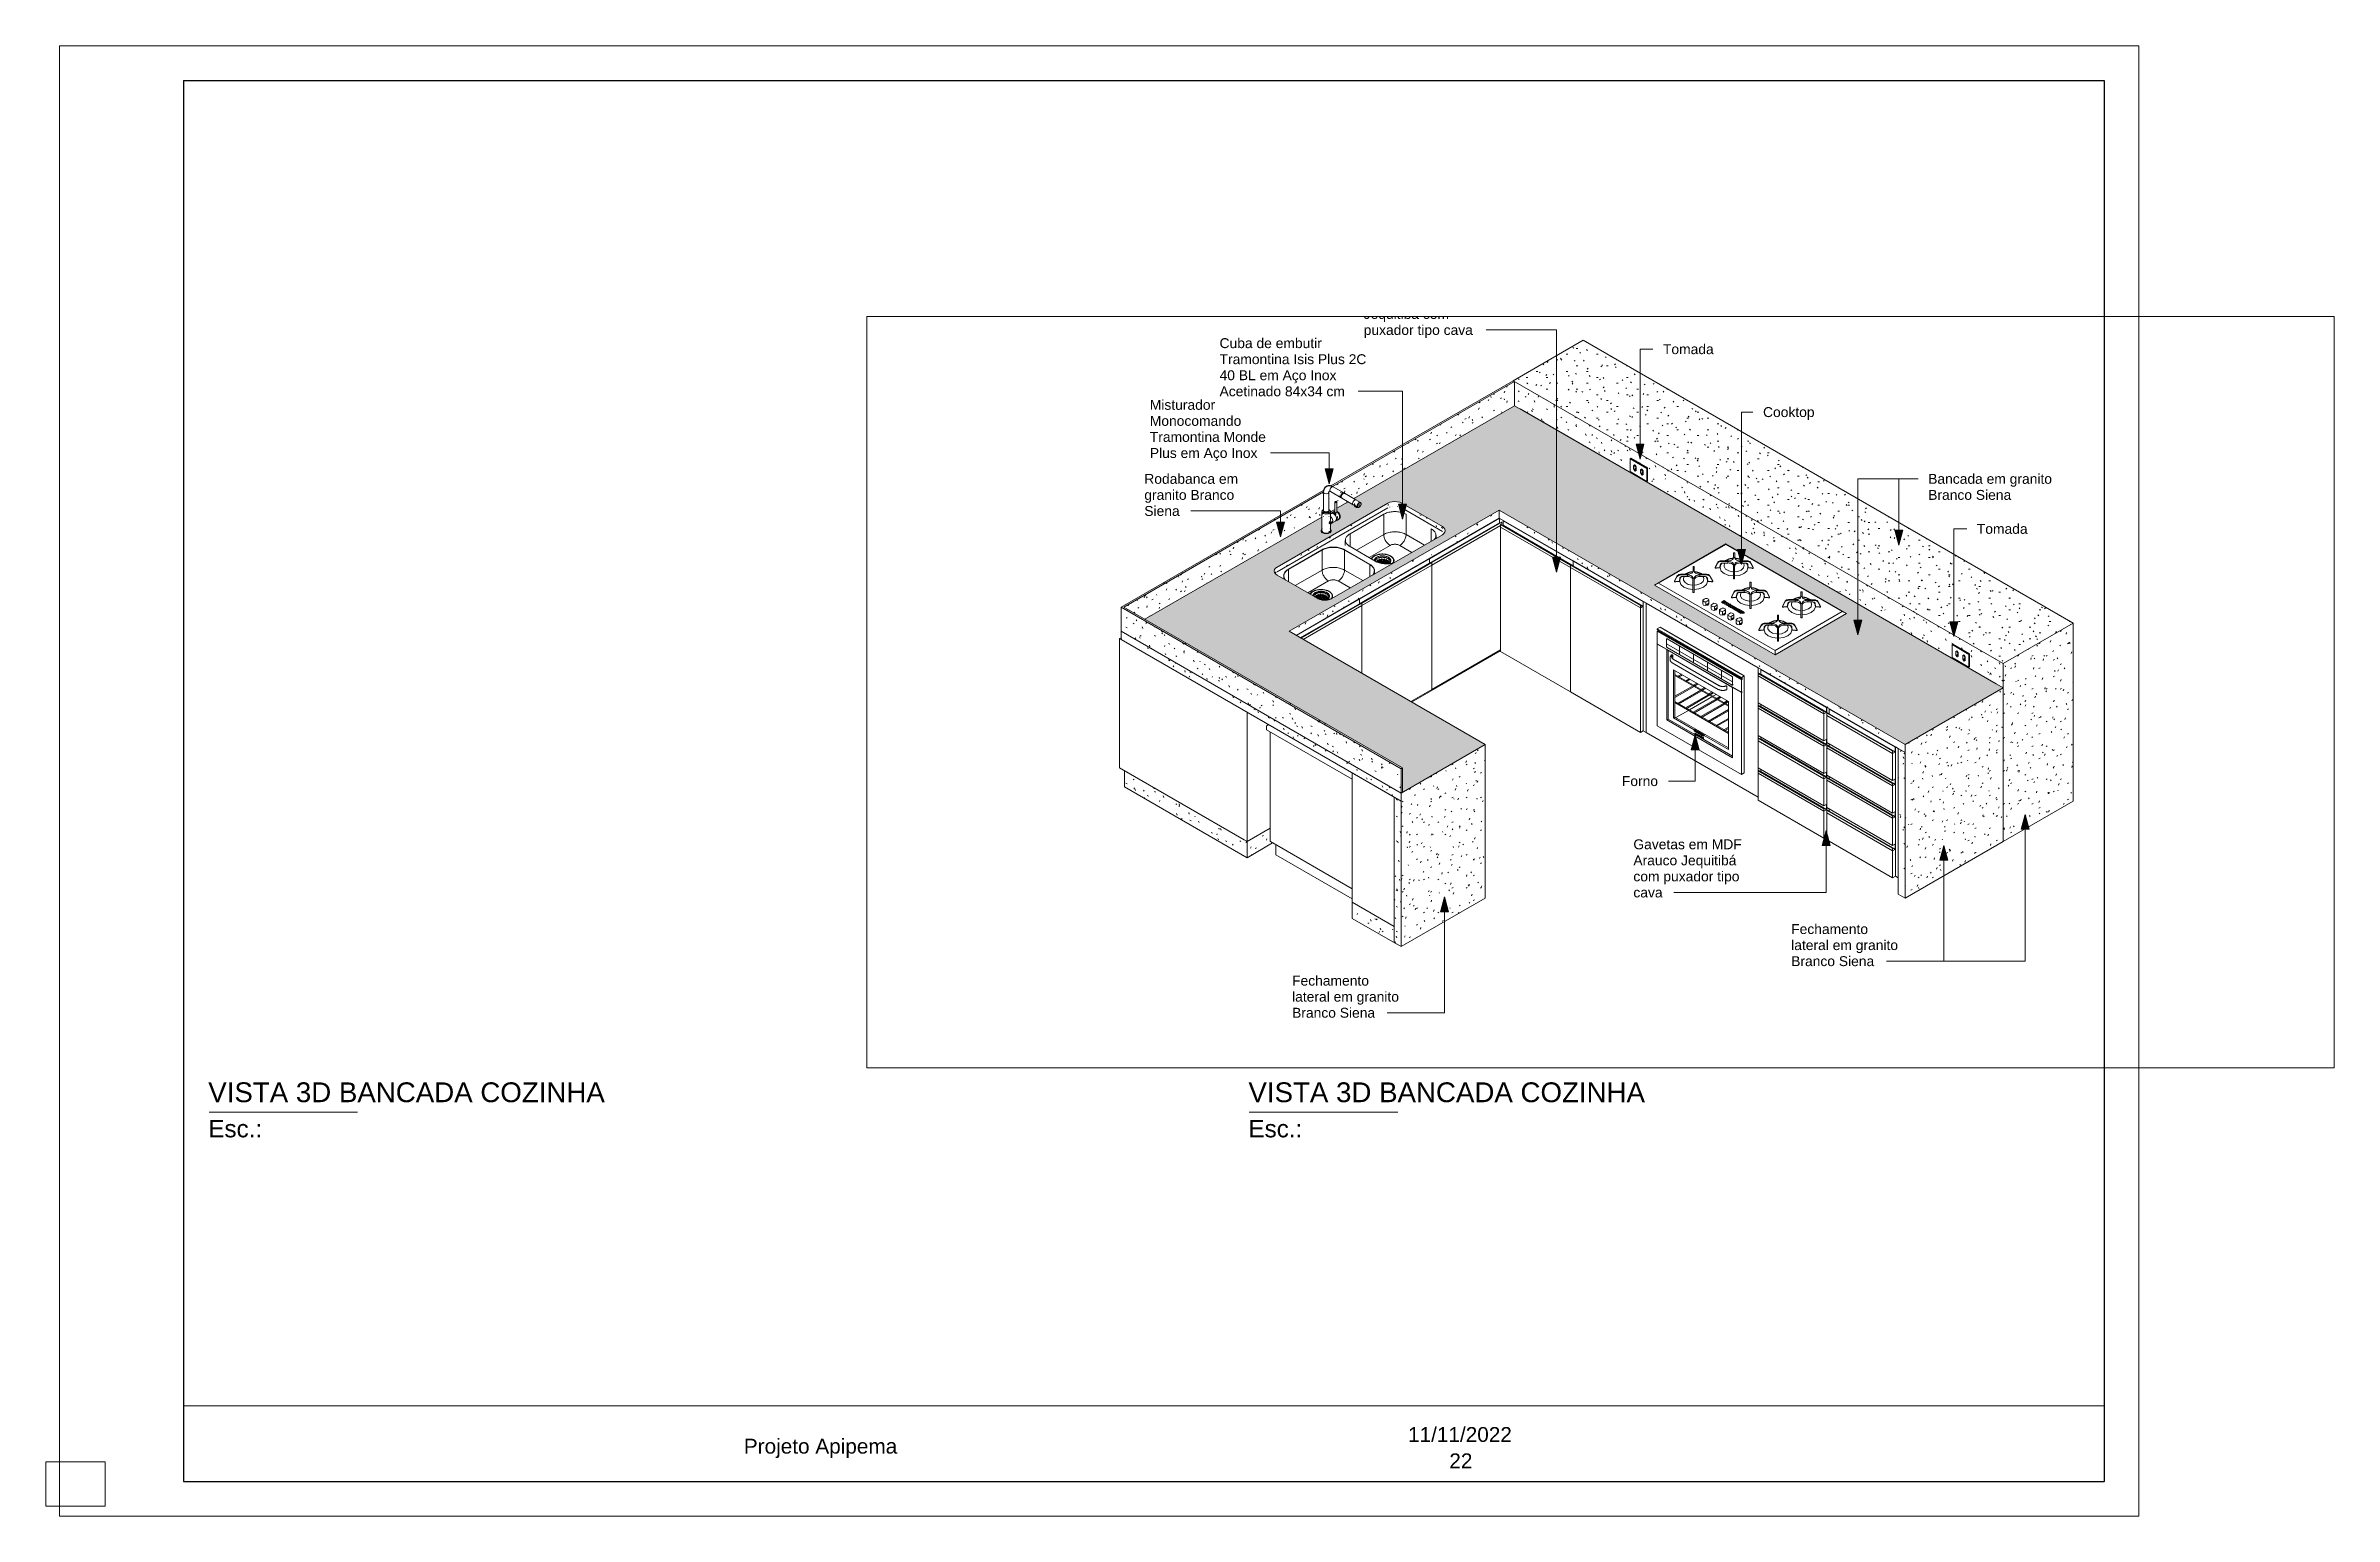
# Paper-space layout 'Layout1' of a CAD drawing. Header units: millimetres. Extents: x 0 to 462, y -2 to 295.
# The model-space entities are those that its viewports show. They can reach past a viewport. Long polylines and large blocks are cut down to what shows.
import ezdxf

# ---------------------------------------------------------------- set-up
doc = ezdxf.new("R2010")
doc.units = ezdxf.units.MM
for name, color, linetype, lineweight in [('E-ELEC-EQPM', 71, 'Continuous', 9), ('E-ELEC-FIXT', 91, 'Continuous', 9), ('G-ANNO-TEXT', 231, 'Continuous', 9), ('G-ANNO-TTLB', 6, 'Continuous', 9), ('G-ANNO-TTLB-MEDM', 33, 'Continuous', 25), ('G-ANNO-TTLB-THIN', 151, 'Continuous', 9), ('G-IMPT', 8, 'Continuous', 9), ('I-FURN', 30, 'Continuous', 9)]:
    doc.layers.add(name, color=color, linetype=linetype, lineweight=lineweight)
doc.layers.add('G-ANNO-NPLT', color=191, linetype='Continuous', plot=False)
doc.styles.add('Arial', font='arial.ttf', dxfattribs={"height": 50})
doc.styles.add('Arial_1', font='arial.ttf', dxfattribs={"height": 3})
doc.styles.add('Arial_2', font='arial.ttf', dxfattribs={"height": 3.5})
doc.styles.add('Arial_3', font='arial.ttf', dxfattribs={"height": 4})
picture_1 = doc.add_image_def('image1.png', size_in_pixel=(4961, 196))
pattern_1 = [(30, (864.957, -2666.09), (143.684, 124.434), [6.844, -117.59, 6.844, -781.239]), (30, (864.957, -2666.09), (143.684, 124.434), [-131.278, -117.59, 6.844, -242.024, -414.78]), (30, (864.957, -2666.09), (143.684, 124.434), [-497.736, 6.844, -117.59, 6.844, -283.502]), (30, (864.957, -2666.09), (143.684, 124.434), [-629.014, -76.112, 6.844, -200.546]), (125.104, (918.838, -2614.24), (-102.9507, 63.5061), [5.153, -88.544, -593.415]), (125.104, (918.838, -2614.24), (-102.9507, 63.5061), [-93.697, 5.153, -88.544, -499.718]), (125.104, (918.838, -2614.24), (-102.9507, 63.5061), [-187.394, 5.153, -182.241, -312.324]), (125.104, (918.838, -2614.24), (-102.9507, 63.5061), [-374.788, 5.153, -88.544, -218.626]), (125.104, (918.838, -2614.24), (-102.9507, 63.5061), [-468.485, 5.153, -57.311, -156.162]), (125.104, (918.838, -2614.24), (-102.9507, 63.5061), [-530.95, 5.153, -151.008]), (248.794, (936.8, -2520.916), (-40.73367, -187.94098), [8.193, -140.765, -943.402]), (248.794, (936.8, -2520.916), (-40.73367, -187.94098), [-148.958, 8.193, -140.765, -794.444]), (248.794, (936.8, -2520.916), (-40.73367, -187.94098), [-297.916, 8.193, -289.724, -496.527]), (248.794, (936.8, -2520.916), (-40.73367, -187.94098), [-595.833, 8.193, -140.765, -347.569]), (248.794, (936.8, -2520.916), (-40.73367, -187.94098), [-744.791, 8.193, -91.113, -248.264]), (248.794, (936.8, -2520.916), (-40.73367, -187.94098), [-844.096, 8.193, -240.071])]
pattern_2 = [(330, (3397.774, -2378.274), (143.684, -41.478), [6.844, -117.59, 6.844, -781.239]), (330, (3397.774, -2378.274), (143.684, -41.478), [-131.278, -117.59, 6.844, -242.024, -414.78]), (330, (3397.774, -2378.274), (143.684, -41.478), [-497.736, 6.844, -117.59, 6.844, -283.502]), (330, (3397.774, -2378.274), (143.684, -41.478), [-629.014, -76.112, 6.844, -200.546]), (111.206, (3451.656, -2388.644), (-102.95035, 182.3835), [8.193, -140.765, -943.402]), (111.206, (3451.656, -2388.644), (-102.95035, 182.3835), [-148.958, 8.193, -140.765, -794.444]), (111.206, (3451.656, -2388.644), (-102.95035, 182.3835), [-297.916, 8.193, -289.724, -496.527]), (111.206, (3451.656, -2388.644), (-102.95035, 182.3835), [-595.833, 8.193, -140.765, -347.569]), (111.206, (3451.656, -2388.644), (-102.95035, 182.3835), [-744.791, 8.193, -91.113, -248.264]), (111.206, (3451.656, -2388.644), (-102.95035, 182.3835), [-844.096, 8.193, -240.071]), (234.896, (3469.616, -2316.057), (-40.7338, -140.906), [5.153, -88.544, -593.415]), (234.896, (3469.616, -2316.057), (-40.7338, -140.906), [-93.697, 5.153, -88.544, -499.718]), (234.896, (3469.616, -2316.057), (-40.7338, -140.906), [-187.394, 5.153, -182.241, -312.324]), (234.896, (3469.616, -2316.057), (-40.7338, -140.906), [-374.788, 5.153, -88.544, -218.626]), (234.896, (3469.616, -2316.057), (-40.7338, -140.906), [-468.485, 5.153, -57.311, -156.162]), (234.896, (3469.616, -2316.057), (-40.7338, -140.906), [-530.95, 5.153, -151.008])]
pattern_3 = [(30, (1925.617, -3278.462), (143.684, 124.434), [6.844, -117.59, 6.844, -781.239]), (30, (1925.617, -3278.462), (143.684, 124.434), [-131.278, -117.59, 6.844, -242.024, -414.78]), (30, (1925.617, -3278.462), (143.684, 124.434), [-497.736, 6.844, -117.59, 6.844, -283.502]), (30, (1925.617, -3278.462), (143.684, 124.434), [-629.014, -76.112, 6.844, -200.546]), (125.104, (1979.5, -3226.614), (-102.9507, 63.5061), [5.153, -88.544, -593.415]), (125.104, (1979.5, -3226.614), (-102.9507, 63.5061), [-93.697, 5.153, -88.544, -499.718]), (125.104, (1979.5, -3226.614), (-102.9507, 63.5061), [-187.394, 5.153, -182.241, -312.324]), (125.104, (1979.5, -3226.614), (-102.9507, 63.5061), [-374.788, 5.153, -88.544, -218.626]), (125.104, (1979.5, -3226.614), (-102.9507, 63.5061), [-468.485, 5.153, -57.311, -156.162]), (125.104, (1979.5, -3226.614), (-102.9507, 63.5061), [-530.95, 5.153, -151.008]), (248.794, (1997.46, -3133.29), (-40.73367, -187.94098), [8.193, -140.765, -943.402]), (248.794, (1997.46, -3133.29), (-40.73367, -187.94098), [-148.958, 8.193, -140.765, -794.444]), (248.794, (1997.46, -3133.29), (-40.73367, -187.94098), [-297.916, 8.193, -289.724, -496.527]), (248.794, (1997.46, -3133.29), (-40.73367, -187.94098), [-595.833, 8.193, -140.765, -347.569]), (248.794, (1997.46, -3133.29), (-40.73367, -187.94098), [-744.791, 8.193, -91.113, -248.264]), (248.794, (1997.46, -3133.29), (-40.73367, -187.94098), [-844.096, 8.193, -240.071])]
pattern_4 = [(330, (1912.85, -3235.596), (143.684, -41.478), [6.844, -117.59, 6.844, -781.239]), (330, (1912.85, -3235.596), (143.684, -41.478), [-131.278, -117.59, 6.844, -242.024, -414.78]), (330, (1912.85, -3235.596), (143.684, -41.478), [-497.736, 6.844, -117.59, 6.844, -283.502]), (330, (1912.85, -3235.596), (143.684, -41.478), [-629.014, -76.112, 6.844, -200.546]), (111.206, (1966.73, -3245.965), (-102.95035, 182.3835), [8.193, -140.765, -943.402]), (111.206, (1966.73, -3245.965), (-102.95035, 182.3835), [-148.958, 8.193, -140.765, -794.444]), (111.206, (1966.73, -3245.965), (-102.95035, 182.3835), [-297.916, 8.193, -289.724, -496.527]), (111.206, (1966.73, -3245.965), (-102.95035, 182.3835), [-595.833, 8.193, -140.765, -347.569]), (111.206, (1966.73, -3245.965), (-102.95035, 182.3835), [-744.791, 8.193, -91.113, -248.264]), (111.206, (1966.73, -3245.965), (-102.95035, 182.3835), [-844.096, 8.193, -240.071]), (234.896, (1984.69, -3173.38), (-40.7338, -140.906), [5.153, -88.544, -593.415]), (234.896, (1984.69, -3173.38), (-40.7338, -140.906), [-93.697, 5.153, -88.544, -499.718]), (234.896, (1984.69, -3173.38), (-40.7338, -140.906), [-187.394, 5.153, -182.241, -312.324]), (234.896, (1984.69, -3173.38), (-40.7338, -140.906), [-374.788, 5.153, -88.544, -218.626]), (234.896, (1984.69, -3173.38), (-40.7338, -140.906), [-468.485, 5.153, -57.311, -156.162]), (234.896, (1984.69, -3173.38), (-40.7338, -140.906), [-530.95, 5.153, -151.008])]
pattern_5 = [(0, (1882.11, -4244.547), (203.2, 29.329), [8.382, -144.018, 8.382, -144.018, -812.8]), (0, (1882.11, -4244.547), (203.2, 29.329), [-304.8, 8.382, -296.418, 8.382, -144.018, -355.6]), (0, (1882.11, -4244.547), (203.2, 29.329), [-762, 8.382, -93.218, 8.382, -245.618]), (135, (1958.31, -4229.883), (-145.594, 86.93524), [5.927, -101.836, 5.927, -676.572]), (135, (1958.31, -4229.883), (-145.594, 86.93524), [-113.69, -101.836, 5.927, -209.599, -359.21]), (135, (1958.31, -4229.883), (-145.594, 86.93524), [-431.052, 5.927, -101.836, 5.927, -245.52]), (135, (1958.31, -4229.883), (-145.594, 86.93524), [-544.742, -65.915, 5.927, -173.678]), (225, (1983.71, -4171.224), (-57.60587, -116.2646), [5.927, -101.836, 5.927, -676.572]), (225, (1983.71, -4171.224), (-57.60587, -116.2646), [-113.69, -101.836, 5.927, -209.599, -359.21]), (225, (1983.71, -4171.224), (-57.60587, -116.2646), [-431.052, 5.927, -101.836, 5.927, -245.52]), (225, (1983.71, -4171.224), (-57.60587, -116.2646), [-544.742, -65.915, 5.927, -173.678])]
pattern_6 = [(330, (3892.75, -2092.5), (143.684, -41.478), [6.844, -117.59, 6.844, -781.239]), (330, (3892.75, -2092.5), (143.684, -41.478), [-131.278, -117.59, 6.844, -242.024, -414.78]), (330, (3892.75, -2092.5), (143.684, -41.478), [-497.736, 6.844, -117.59, 6.844, -283.502]), (330, (3892.75, -2092.5), (143.684, -41.478), [-629.014, -76.112, 6.844, -200.546]), (111.206, (3946.63, -2102.87), (-102.95035, 182.3835), [8.193, -140.765, -943.402]), (111.206, (3946.63, -2102.87), (-102.95035, 182.3835), [-148.958, 8.193, -140.765, -794.444]), (111.206, (3946.63, -2102.87), (-102.95035, 182.3835), [-297.916, 8.193, -289.724, -496.527]), (111.206, (3946.63, -2102.87), (-102.95035, 182.3835), [-595.833, 8.193, -140.765, -347.569]), (111.206, (3946.63, -2102.87), (-102.95035, 182.3835), [-744.791, 8.193, -91.113, -248.264]), (111.206, (3946.63, -2102.87), (-102.95035, 182.3835), [-844.096, 8.193, -240.071]), (234.896, (3964.59, -2030.283), (-40.7338, -140.906), [5.153, -88.544, -593.415]), (234.896, (3964.59, -2030.283), (-40.7338, -140.906), [-93.697, 5.153, -88.544, -499.718]), (234.896, (3964.59, -2030.283), (-40.7338, -140.906), [-187.394, 5.153, -182.241, -312.324]), (234.896, (3964.59, -2030.283), (-40.7338, -140.906), [-374.788, 5.153, -88.544, -218.626]), (234.896, (3964.59, -2030.283), (-40.7338, -140.906), [-468.485, 5.153, -57.311, -156.162]), (234.896, (3964.59, -2030.283), (-40.7338, -140.906), [-530.95, 5.153, -151.008])]

psp = doc.layouts.get("Layout1")

# ---------------------------------------------------------------- texts
at = {"layer": 'G-ANNO-TTLB', "attachment_point": 1}
for s, insert, char_height, width, style in [('VISTA 3D BANCADA COZINHA', (32.82, 85.63), 4, 97.8059, 'Arial_3'), ('VISTA 3D BANCADA COZINHA', (242.92, 85.63), 4, 97.8059, 'Arial_3'), ('11/11/2022', (275.16, 16.01), 3, 25.9747, 'Arial_1'), ('Projeto Apipema', (141, 13.65), 3, 38.4008, 'Arial_1'), ('22', (283.5, 10.69), 3, 5.7721, 'Arial_1')]:
    psp.add_mtext(s, dxfattribs=dict(at, insert=insert, char_height=char_height, width=width, style=style))

msp = doc.modelspace()

# ---------------------------------------------------------------- texts
at = {"layer": 'G-ANNO-TEXT', "color": 7, "char_height": 50, "attachment_point": 1, "style": 'Arial'}
for s, insert, width in [('Jequitibá com ', (706.93, -1317.95), 561.1812), ('puxador tipo cava', (706.93, -1398.98), 687.447), ('Cuba de embutir ', (-20.82, -1465.49), 663.3964), ('Tomada', (2218.17, -1495.84), 316.6666), ('Tramontina Isis Plus 2C ', (-20.82, -1546.52), 945.9913), ('40 BL em Aço Inox ', (-20.82, -1627.55), 757.5947), ('Acetinado 84x34 cm', (-20.82, -1708.58), 787.658), ('Misturador ', (-373.04, -1776.94), 430.907), ('Cooktop', (2723.53, -1813.61), 322.6792), ('Monocomando ', (-373.04, -1857.96), 595.253), ('Tramontina Monde ', (-373.04, -1938.99), 747.5736), ('Plus em Aço Inox', (-373.04, -2020.02), 677.4259), ('Rodabanca em ', (-400.93, -2150.64), 611.2867), ('Bancada em granito ', (3557.5, -2150.64), 799.6833), ('granito Branco ', (-400.93, -2231.67), 587.2361), ('Branco Siena', (3557.5, -2231.67), 521.0969), ('Siena', (-400.93, -2312.7), 222.4683), ('Tomada', (3803.17, -2403.2), 316.6666), ('Forno', (2010.76, -3676.76), 224.4725), ('Gavetas em MDF ', (2068.79, -3996.07), 701.4766), ('Arauco Jequitibá ', (2068.79, -4077.1), 671.4133), ('com puxador tipo ', (2068.79, -4158.13), 689.4512), ('cava', (2068.79, -4239.16), 186.3923), ('Fechamento ', (2865.62, -4424.06), 505.0631), ('lateral em granito ', (2865.62, -4505.08), 693.4597), ('Branco Siena', (2865.62, -4586.11), 521.0969), ('Fechamento ', (345.41, -4684.56), 505.0631), ('lateral em granito ', (345.41, -4765.59), 693.4597), ('Branco Siena', (345.41, -4846.62), 521.0969)]:
    msp.add_mtext(s, dxfattribs=dict(at, insert=insert, width=width))

# ---------------------------------------------------------------- blocks, each defined once
blk = doc.blocks.new('CRT_A3 métrico Paisagem - CRT_A3 métrico Paisagem-1077155-BANCADA COZINHA')
at = {"layer": 'G-ANNO-TTLB-MEDM'}
for p, q in [((27.79, 288), (27.79, 5)), ((27.79, 288), (415.79, 288)), ((415.79, 288), (415.79, 5)), ((27.79, 5), (415.79, 5))]:
    blk.add_line(p, q, dxfattribs=at)
at = {"layer": 'G-ANNO-TTLB-THIN'}
for p, q in [((2.79, 295), (2.79, -2)), ((422.79, 295), (2.79, 295)), ((422.79, -2), (422.79, 295)), ((2.79, -2), (422.79, -2))]:
    blk.add_line(p, q, dxfattribs=at)
at = {"layer": 'G-ANNO-TTLB'}
image = blk.add_image(picture_1, insert=(27.79, 5), size_in_units=(388.02, 15.33), dxfattribs=at)
image.dxf.flags = 7
blk = doc.blocks.new('Viewport - Título Horizontal-913277-BANCADA COZINHA')
at = {"layer": 'G-ANNO-TTLB'}
blk.add_line((4.19, 0.19), (34.19, 0.19), dxfattribs=at)
at = {"layer": 'G-ANNO-TTLB', "insert": (4.03, -1.42), "char_height": 3.5, "width": 13.4683, "attachment_point": 1, "style": 'Arial_2'}
blk.add_mtext('Esc.:', dxfattribs=at)
blk = doc.blocks.new('FP_3-Ortogonal 3D Copiar 1')
at = {"layer": 'I-FURN'}
for p, q in [((-15938.09, -2645.76), (-15937.73, -2646.53)), ((-15937.73, -2646.53), (-15937.36, -2647.31)), ((-15937.36, -2647.31), (-15936.97, -2648.09)), ((-15936.97, -2648.09), (-15936.58, -2648.87)), ((-15936.58, -2648.87), (-15936.17, -2649.66))]:
    blk.add_line(p, q, dxfattribs=at)
blk = doc.blocks.new('FP_4-Ortogonal 3D Copiar 1')
at = {"layer": 'I-FURN'}
for p, q in [((-15368.68, -2306.15), (-15368.09, -2304.68)), ((-15302.87, -2305.6), (-15307.27, -2303.36)), ((-15370.39, -2310.58), (-15369.83, -2309.1)), ((-15369.83, -2309.1), (-15369.26, -2307.62)), ((-15369.26, -2307.62), (-15368.68, -2306.15))]:
    blk.add_line(p, q, dxfattribs=at)
blk = doc.blocks.new('FP_5-Ortogonal 3D Copiar 1')
at = {"layer": 'I-FURN'}
blk.add_line((-15095.05, -2425.73), (-15097.81, -2423.99), dxfattribs=at)
blk = doc.blocks.new('Cooktop a Gás 5 Bocas 1 - Único-4668279-Ortogonal 3D Copiar 1')
at = {"layer": 'E-ELEC-EQPM'}
for p, q in [((-13664.74, -2504.37), (-14025.37, -2712.58)), ((-14004.16, -2702.78), (-13664.74, -2506.82)), ((-13664.74, -2506.82), (-14004.16, -2702.78)), ((-13664.74, -2506.82), (-13664.74, -2504.37)), ((-13055.79, -2855.95), (-13664.74, -2504.37)), ((-13664.74, -2506.82), (-13077, -2846.15)), ((-13077, -2846.15), (-13664.74, -2506.82)), ((-13619.95, -2549.27), (-13625.95, -2549.27)), ((-13625.95, -2572.84), (-13625.95, -2552.98)), ((-13619.95, -2552.98), (-13619.95, -2572.84)), ((-13620.13, -2572.73), (-13626.13, -2572.73)), ((-13619.95, -2572.84), (-13625.95, -2572.84)), ((-13619.95, -2572.84), (-13619.95, -2574.02)), ((-13688.9, -2589.11), (-13654.5, -2589.11)), ((-13654.5, -2592.58), (-13688.9, -2592.58)), ((-13654.5, -2589.11), (-13654.5, -2592.57)), ((-13654.5, -2589.11), (-13654.5, -2592.57)), ((-13654.5, -2600.58), (-13654.5, -2592.58)), ((-13654.5, -2600.55), (-13654.5, -2592.58)), ((-13591.76, -2592.57), (-13591.76, -2589.11)), ((-13591.76, -2589.32), (-13557.36, -2589.32)), ((-13591.76, -2592.57), (-13591.76, -2589.32)), ((-13557.36, -2592.78), (-13591.76, -2592.78)), ((-13591.76, -2592.78), (-13591.76, -2600.78)), ((-13719.43, -2622.16), (-13707.48, -2599.16)), ((-13680.96, -2600.58), (-13654.5, -2600.58)), ((-13591.76, -2600.78), (-13565.3, -2600.78)), ((-13538.78, -2599.37), (-13526.83, -2622.37)), ((-13707.48, -2602.62), (-13719.43, -2625.63)), ((-13672.36, -2603.28), (-13673.93, -2612.36)), ((-13572.33, -2612.36), (-13573.9, -2603.28)), ((-13526.83, -2625.83), (-13538.78, -2602.83)), ((-13694.68, -2623.72), (-13692.66, -2609.11)), ((-13626.31, -2628.92), (-13626.31, -2609.06)), ((-13626.31, -2609.06), (-13620.31, -2609.06)), ((-13626.13, -2608.95), (-13620.13, -2608.95)), ((-13620.31, -2609.06), (-13620.31, -2628.92)), ((-13620.13, -2616.93), (-13620.13, -2608.95)), ((-13553.6, -2609.31), (-13551.58, -2623.92)), ((-13824.35, -2617.62), (-13830.35, -2617.62)), ((-13830.35, -2641.18), (-13830.35, -2621.33)), ((-13824.35, -2621.33), (-13824.35, -2641.18)), ((-13719.55, -2622.64), (-13719.55, -2626.11)), ((-13719.53, -2622.45), (-13719.43, -2622.16)), ((-13693.12, -2620.89), (-13693.12, -2625.7)), ((-13553.14, -2625.7), (-13553.14, -2620.89)), ((-13526.83, -2622.37), (-13526.73, -2622.66)), ((-13526.71, -2626.31), (-13526.71, -2622.85)), ((-13718.05, -2627.33), (-13714.28, -2627.33)), ((-13713.13, -2626.89), (-13712.18, -2625.97)), ((-13711.03, -2625.53), (-13697.17, -2625.53)), ((-13549.09, -2625.74), (-13535.23, -2625.74)), ((-13534.08, -2626.17), (-13533.13, -2627.1)), ((-13531.98, -2627.54), (-13528.21, -2627.54)), ((-13824.53, -2641.08), (-13830.53, -2641.08)), ((-13824.35, -2641.18), (-13830.35, -2641.18)), ((-13824.35, -2641.18), (-13824.35, -2642.37)), ((-13626.31, -2679.6), (-13626.31, -2649.7)), ((-13620.31, -2649.7), (-13620.31, -2679.6)), ((-13893.3, -2657.46), (-13858.9, -2657.46)), ((-13858.9, -2660.92), (-13893.3, -2660.92)), ((-13858.9, -2657.45), (-13858.9, -2660.92)), ((-13858.9, -2657.46), (-13858.9, -2660.92)), ((-13858.9, -2668.93), (-13858.9, -2660.92)), ((-13858.9, -2668.9), (-13858.9, -2660.92)), ((-13796.16, -2660.92), (-13796.16, -2657.45)), ((-13796.16, -2657.67), (-13761.76, -2657.67)), ((-13796.16, -2660.92), (-13796.16, -2657.67)), ((-13761.76, -2661.13), (-13796.16, -2661.13)), ((-13796.16, -2661.13), (-13796.16, -2669.13)), ((-13923.83, -2690.51), (-13911.88, -2667.51)), ((-13743.18, -2667.71), (-13731.23, -2690.72)), ((-13911.88, -2670.97), (-13923.83, -2693.98)), ((-13885.36, -2668.93), (-13858.9, -2668.93)), ((-13876.76, -2671.63), (-13878.33, -2680.71)), ((-13796.16, -2669.13), (-13769.7, -2669.13)), ((-13776.73, -2680.71), (-13778.3, -2671.63)), ((-13731.23, -2694.18), (-13743.18, -2671.18)), ((-13899.08, -2692.07), (-13897.06, -2677.45)), ((-13830.71, -2697.27), (-13830.71, -2677.41)), ((-13830.71, -2677.41), (-13824.71, -2677.41)), ((-13830.53, -2677.3), (-13824.53, -2677.3)), ((-13824.71, -2677.41), (-13824.71, -2697.27)), ((-13824.53, -2685.27), (-13824.53, -2677.3)), ((-13758, -2677.66), (-13755.98, -2692.27)), ((-13626.31, -2680.78), (-13620.31, -2680.78)), ((-13923.95, -2690.99), (-13923.95, -2694.46)), ((-13923.93, -2690.8), (-13923.83, -2690.51)), ((-13897.52, -2689.24), (-13897.52, -2694.05)), ((-13757.54, -2694.05), (-13757.54, -2689.24)), ((-13731.23, -2690.72), (-13731.13, -2691.01)), ((-13731.11, -2694.66), (-13731.11, -2691.2)), ((-13922.45, -2695.68), (-13918.68, -2695.68)), ((-13917.53, -2695.24), (-13916.58, -2694.32)), ((-13915.43, -2693.88), (-13901.57, -2693.88)), ((-13753.49, -2694.08), (-13739.63, -2694.08)), ((-13738.48, -2694.52), (-13737.53, -2695.45)), ((-13736.38, -2695.89), (-13732.61, -2695.89)), ((-13537.4, -2698.04), (-13543.4, -2698.04)), ((-14025.37, -2712.58), (-14004.16, -2702.78)), ((-13416.41, -3042.11), (-14004.16, -2702.78)), ((-14004.16, -2702.78), (-13416.41, -3042.11)), ((-13543.4, -2721.6), (-13543.4, -2701.74)), ((-13537.4, -2701.74), (-13537.4, -2721.6)), ((-14025.37, -2712.58), (-13416.41, -3064.16)), ((-13830.71, -2747.95), (-13830.71, -2718.04)), ((-13824.71, -2718.04), (-13824.71, -2747.95)), ((-13537.58, -2721.49), (-13543.58, -2721.49)), ((-13537.4, -2721.6), (-13543.4, -2721.6)), ((-13537.4, -2721.6), (-13537.4, -2722.79)), ((-13606.35, -2737.88), (-13571.95, -2737.88)), ((-13571.95, -2741.34), (-13606.35, -2741.34)), ((-13571.95, -2737.87), (-13571.95, -2741.34)), ((-13571.95, -2737.88), (-13571.95, -2741.34)), ((-13571.95, -2749.34), (-13571.95, -2741.34)), ((-13571.95, -2749.31), (-13571.95, -2741.34)), ((-13509.21, -2741.34), (-13509.21, -2737.87)), ((-13509.21, -2738.08), (-13474.81, -2738.08)), ((-13509.21, -2741.34), (-13509.21, -2738.08)), ((-13474.81, -2741.55), (-13509.21, -2741.55)), ((-13509.21, -2741.55), (-13509.21, -2749.55)), ((-13636.88, -2770.93), (-13624.93, -2747.92)), ((-13456.23, -2748.13), (-13444.28, -2771.14)), ((-13279.69, -2745.72), (-13285.69, -2745.72)), ((-13830.71, -2749.13), (-13824.71, -2749.13)), ((-13624.93, -2751.39), (-13636.88, -2774.39)), ((-13598.41, -2749.34), (-13571.95, -2749.34)), ((-13589.81, -2752.05), (-13591.38, -2761.12)), ((-13509.21, -2749.55), (-13482.75, -2749.55)), ((-13489.78, -2761.12), (-13491.35, -2752.05)), ((-13444.28, -2774.6), (-13456.23, -2751.59)), ((-13285.69, -2769.28), (-13285.69, -2749.43)), ((-13279.69, -2749.43), (-13279.69, -2769.28)), ((-13612.13, -2772.48), (-13610.11, -2757.87)), ((-13543.76, -2777.68), (-13543.76, -2757.82)), ((-13543.76, -2757.82), (-13537.76, -2757.82)), ((-13543.58, -2757.71), (-13537.58, -2757.71)), ((-13537.76, -2757.82), (-13537.76, -2777.68)), ((-13537.58, -2765.69), (-13537.58, -2757.71)), ((-13471.05, -2758.08), (-13469.03, -2772.69)), ((-13637, -2771.41), (-13637, -2774.87)), ((-13636.98, -2771.22), (-13636.88, -2770.93)), ((-13610.57, -2769.65), (-13610.57, -2774.47)), ((-13470.59, -2774.47), (-13470.59, -2769.65)), ((-13444.28, -2771.14), (-13444.18, -2771.43)), ((-13444.16, -2775.08), (-13444.16, -2771.61)), ((-13279.87, -2769.18), (-13285.87, -2769.18)), ((-13279.69, -2769.28), (-13285.69, -2769.28)), ((-13279.69, -2769.28), (-13279.69, -2770.47)), ((-13767.67, -2779.36), (-13774.67, -2783.4)), ((-13635.5, -2776.1), (-13631.73, -2776.1)), ((-13630.58, -2775.66), (-13629.63, -2774.73)), ((-13628.48, -2774.29), (-13614.61, -2774.29)), ((-13466.54, -2774.5), (-13452.68, -2774.5)), ((-13451.53, -2774.94), (-13450.58, -2775.87)), ((-13449.43, -2776.3), (-13445.66, -2776.3)), ((-13774.67, -2783.4), (-13781.67, -2787.44)), ((-13348.64, -2785.56), (-13314.24, -2785.56)), ((-13314.24, -2785.55), (-13314.24, -2789.02)), ((-13314.24, -2785.56), (-13314.24, -2789.02)), ((-13251.5, -2789.02), (-13251.5, -2785.55)), ((-13781.71, -2788.11), (-13781.71, -2806.57)), ((-13781.67, -2787.44), (-13781.67, -2801.81)), ((-13758.35, -2792.82), (-13751.36, -2788.78)), ((-13751.36, -2788.78), (-13751.36, -2803.15)), ((-13751.31, -2806.57), (-13751.31, -2788.11)), ((-13674.08, -2790.35), (-13686.5, -2797.52)), ((-13666.86, -2794.52), (-13674.08, -2790.35)), ((-13314.24, -2789.02), (-13348.64, -2789.02)), ((-13314.24, -2797.03), (-13314.24, -2789.02)), ((-13314.24, -2797), (-13314.24, -2789.02)), ((-13251.5, -2785.77), (-13217.1, -2785.77)), ((-13251.5, -2789.02), (-13251.5, -2785.77)), ((-13217.1, -2789.23), (-13251.5, -2789.23)), ((-13251.5, -2789.23), (-13251.5, -2797.23)), ((-13765.35, -2796.86), (-13758.35, -2792.82)), ((-13765.35, -2811.23), (-13765.35, -2796.86)), ((-13686.5, -2797.52), (-13679.89, -2801.33)), ((-13686.5, -2798.83), (-13686.5, -2797.52)), ((-13679.68, -2798.08), (-13677.49, -2796.82)), ((-13677.49, -2796.82), (-13675.6, -2797.91)), ((-13677.49, -2798.12), (-13677.49, -2796.82)), ((-13675.6, -2797.91), (-13676.12, -2799.79)), ((-13675.05, -2795.41), (-13673.11, -2794.29)), ((-13673.44, -2796.35), (-13675.05, -2795.41)), ((-13673.11, -2795.59), (-13673.92, -2796.07)), ((-13671.97, -2796.9), (-13673.44, -2796.35)), ((-13673.11, -2794.29), (-13671.47, -2795.23)), ((-13673.11, -2795.59), (-13673.11, -2794.29)), ((-13671.81, -2796.35), (-13673.11, -2795.59)), ((-13671.47, -2795.23), (-13671.97, -2796.9)), ((-13664.98, -2796.64), (-13666.86, -2794.52)), ((-13666.23, -2798.47), (-13664.98, -2796.64)), ((-13664.98, -2797.94), (-13666.23, -2799.78)), ((-13664.98, -2797.94), (-13664.98, -2796.64)), ((-13379.17, -2818.61), (-13367.22, -2795.61)), ((-13340.7, -2797.03), (-13314.24, -2797.03)), ((-13251.5, -2797.23), (-13225.04, -2797.23)), ((-13198.52, -2795.81), (-13186.57, -2818.82)), ((-13751.36, -2803.15), (-13765.35, -2811.23)), ((-13725.24, -2803.86), (-13732.24, -2807.9)), ((-13679.89, -2802.64), (-13686.5, -2798.83)), ((-13679.89, -2801.33), (-13678.01, -2802.23)), ((-13679.89, -2802.64), (-13679.89, -2801.33)), ((-13678.01, -2803.53), (-13679.89, -2802.64)), ((-13677.78, -2799.18), (-13679.68, -2798.08)), ((-13677.49, -2798.12), (-13678.55, -2798.74)), ((-13678.01, -2802.23), (-13676.15, -2802.83)), ((-13678.01, -2803.53), (-13678.01, -2802.23)), ((-13676.15, -2804.14), (-13678.01, -2803.53)), ((-13676.12, -2799.79), (-13677.78, -2799.18)), ((-13675.91, -2799.04), (-13677.49, -2798.12)), ((-13676.15, -2802.83), (-13673.71, -2802.84)), ((-13676.15, -2804.14), (-13676.15, -2802.83)), ((-13673.71, -2804.14), (-13676.15, -2804.14)), ((-13673.71, -2802.84), (-13671.54, -2802.1)), ((-13673.71, -2804.14), (-13673.71, -2802.84)), ((-13671.54, -2803.41), (-13673.71, -2804.14)), ((-13660.69, -2798.08), (-13673.11, -2805.25)), ((-13671.54, -2802.1), (-13670.2, -2800.6)), ((-13670.2, -2801.91), (-13671.54, -2803.41)), ((-13671.54, -2803.41), (-13671.54, -2802.1)), ((-13670.2, -2800.6), (-13671.06, -2798.84)), ((-13671.06, -2798.84), (-13668.84, -2799.16)), ((-13668.84, -2800.46), (-13670.38, -2800.24)), ((-13670.2, -2801.91), (-13670.2, -2800.6)), ((-13668.84, -2799.16), (-13666.23, -2798.47)), ((-13668.84, -2800.46), (-13668.84, -2799.16)), ((-13666.23, -2799.78), (-13668.84, -2800.46)), ((-13666.23, -2799.78), (-13666.23, -2798.47)), ((-13661.91, -2803.29), (-13659.71, -2802.02)), ((-13660.33, -2804.19), (-13661.91, -2803.29)), ((-13659.71, -2803.33), (-13660.77, -2803.94)), ((-13654.3, -2801.77), (-13660.69, -2798.08)), ((-13658.07, -2802.97), (-13660.33, -2804.19)), ((-13659.71, -2802.02), (-13658.07, -2802.97)), ((-13659.71, -2803.33), (-13659.71, -2802.02)), ((-13659.24, -2803.6), (-13659.71, -2803.33)), ((-13651.89, -2803.52), (-13654.3, -2801.77)), ((-13651.53, -2805.07), (-13651.89, -2803.52)), ((-13543.76, -2828.36), (-13543.76, -2798.46)), ((-13537.76, -2798.46), (-13537.76, -2828.36)), ((-13367.22, -2799.07), (-13379.17, -2822.08)), ((-13332.1, -2799.73), (-13333.67, -2808.81)), ((-13232.07, -2808.81), (-13233.64, -2799.73)), ((-13186.57, -2822.28), (-13198.52, -2799.28)), ((-13751.31, -2806.57), (-13755.76, -2812.77)), ((-13732.24, -2807.9), (-13739.24, -2811.94)), ((-13673.11, -2805.25), (-13669.21, -2807.5)), ((-13673.11, -2806.56), (-13673.11, -2805.25)), ((-13669.21, -2808.81), (-13673.11, -2806.56)), ((-13669.21, -2807.5), (-13663.38, -2805.57)), ((-13663.93, -2807.05), (-13669.21, -2808.81)), ((-13669.21, -2808.81), (-13669.21, -2807.5)), ((-13663.63, -2806.49), (-13665.32, -2809.75)), ((-13665.32, -2809.75), (-13660.93, -2812.28)), ((-13665.32, -2811.05), (-13665.32, -2809.75)), ((-13663.38, -2805.57), (-13663.63, -2806.49)), ((-13660.93, -2812.28), (-13659.62, -2806.89)), ((-13644.33, -2807.53), (-13660.93, -2812.28)), ((-13659.62, -2808.2), (-13660.59, -2812.18)), ((-13659.62, -2806.89), (-13657.75, -2807.39)), ((-13659.62, -2806.89), (-13659.62, -2808.2)), ((-13657.75, -2808.69), (-13659.62, -2808.2)), ((-13657.75, -2807.39), (-13655.28, -2807.38)), ((-13657.75, -2808.69), (-13657.75, -2807.39)), ((-13655.28, -2808.69), (-13657.75, -2808.69)), ((-13655.28, -2807.38), (-13653.01, -2806.58)), ((-13655.28, -2808.69), (-13655.28, -2807.38)), ((-13653.01, -2807.89), (-13655.28, -2808.69)), ((-13653.01, -2806.58), (-13651.53, -2805.07)), ((-13651.53, -2806.37), (-13653.01, -2807.89)), ((-13653.01, -2806.58), (-13653.01, -2807.89)), ((-13651.53, -2806.37), (-13651.53, -2805.07)), ((-13639.31, -2810.43), (-13644.33, -2807.53)), ((-13354.42, -2820.17), (-13352.4, -2805.55)), ((-13286.05, -2825.37), (-13286.05, -2805.51)), ((-13286.05, -2805.51), (-13280.05, -2805.51)), ((-13285.87, -2805.4), (-13279.87, -2805.4)), ((-13280.05, -2805.51), (-13280.05, -2825.37)), ((-13279.87, -2813.37), (-13279.87, -2805.4)), ((-13213.34, -2805.76), (-13211.32, -2820.37)), ((-13739.28, -2812.61), (-13739.28, -2831.06)), ((-13739.24, -2811.94), (-13739.24, -2826.31)), ((-13715.93, -2817.32), (-13708.93, -2813.28)), ((-13708.93, -2813.28), (-13708.93, -2827.65)), ((-13708.88, -2831.06), (-13708.88, -2812.61)), ((-13660.93, -2813.59), (-13665.32, -2811.05)), ((-13660.93, -2812.28), (-13656.79, -2814.67)), ((-13660.93, -2812.28), (-13660.93, -2813.59)), ((-13660.93, -2813.59), (-13660.93, -2812.28)), ((-13656.79, -2815.98), (-13660.93, -2813.59)), ((-13656.79, -2814.67), (-13654.31, -2813.86)), ((-13656.79, -2815.98), (-13656.79, -2814.67)), ((-13654.31, -2815.16), (-13656.79, -2815.98)), ((-13654.31, -2813.86), (-13650.29, -2816.17)), ((-13654.31, -2815.16), (-13654.31, -2813.86)), ((-13651.1, -2817.02), (-13654.31, -2815.16)), ((-13650.29, -2816.17), (-13651.68, -2817.62)), ((-13650.58, -2812.64), (-13644.98, -2810.8)), ((-13648.11, -2814.06), (-13650.58, -2812.64)), ((-13646.81, -2812.71), (-13649.14, -2813.47)), ((-13644.98, -2810.8), (-13648.11, -2814.06)), ((-13647.54, -2820.01), (-13639.31, -2810.43)), ((-13639.31, -2811.73), (-13647.54, -2821.32)), ((-13639.31, -2811.73), (-13639.31, -2810.43)), ((-13637.53, -2815.36), (-13638.85, -2817.36)), ((-13635.18, -2814.63), (-13637.53, -2815.36)), ((-13632.2, -2814.81), (-13635.18, -2814.63)), ((-13628.71, -2816.26), (-13632.2, -2814.81)), ((-13626.02, -2818.83), (-13628.71, -2816.26)), ((-13722.93, -2821.36), (-13715.93, -2817.32)), ((-13722.93, -2835.73), (-13722.93, -2821.36)), ((-13651.68, -2817.62), (-13647.54, -2820.01)), ((-13651.68, -2818.93), (-13651.68, -2817.62)), ((-13647.54, -2821.32), (-13651.68, -2818.93)), ((-13647.54, -2821.32), (-13647.54, -2820.01)), ((-13642.91, -2817.9), (-13644.68, -2820.51)), ((-13644.68, -2820.51), (-13641.56, -2823.75)), ((-13644.68, -2821.82), (-13644.68, -2820.51)), ((-13641.56, -2825.05), (-13644.68, -2821.82)), ((-13638.77, -2820.01), (-13642.91, -2817.9)), ((-13639.76, -2821.07), (-13638.77, -2820.01)), ((-13639.06, -2822.38), (-13639.76, -2821.07)), ((-13638.77, -2821.32), (-13639.31, -2821.9)), ((-13637.55, -2822.79), (-13639.06, -2822.38)), ((-13638.85, -2817.36), (-13636.8, -2820.3)), ((-13638.85, -2817.36), (-13638.85, -2818.67)), ((-13637.08, -2821.21), (-13638.85, -2818.67)), ((-13638.77, -2821.32), (-13638.77, -2820.01)), ((-13636.8, -2820.3), (-13637.55, -2822.79)), ((-13633.03, -2818.62), (-13630.63, -2818.16)), ((-13630.57, -2821.33), (-13633.03, -2818.62)), ((-13631.47, -2819.63), (-13632.02, -2819.73)), ((-13630.63, -2818.16), (-13631.47, -2819.17)), ((-13631.47, -2819.17), (-13627.35, -2821.29)), ((-13631.47, -2820.34), (-13631.47, -2819.17)), ((-13627.35, -2822.6), (-13631.24, -2820.59)), ((-13630.4, -2823.05), (-13630.57, -2821.33)), ((-13627.35, -2821.29), (-13626.02, -2818.83)), ((-13626.02, -2820.14), (-13627.35, -2822.6)), ((-13627.35, -2822.6), (-13627.35, -2821.29)), ((-13626.02, -2820.14), (-13626.02, -2818.83)), ((-13622.22, -2820.3), (-13625.14, -2821.98)), ((-13625.14, -2821.98), (-13621.24, -2824.23)), ((-13625.14, -2823.29), (-13625.14, -2821.98)), ((-13610.53, -2827.04), (-13622.22, -2820.3)), ((-13379.29, -2819.09), (-13379.29, -2822.56)), ((-13379.27, -2818.9), (-13379.17, -2818.61)), ((-13372.87, -2823.34), (-13371.92, -2822.42)), ((-13370.77, -2821.98), (-13356.91, -2821.98)), ((-13352.86, -2817.34), (-13352.86, -2822.15)), ((-13212.88, -2822.15), (-13212.88, -2817.34)), ((-13208.83, -2822.18), (-13194.97, -2822.18)), ((-13193.82, -2822.62), (-13192.87, -2823.55)), ((-13186.57, -2818.82), (-13186.47, -2819.11)), ((-13186.45, -2822.76), (-13186.45, -2819.3)), ((-13708.93, -2827.65), (-13722.93, -2835.73)), ((-13683.21, -2828.13), (-13690.21, -2832.17)), ((-13641.56, -2823.75), (-13638.06, -2825.16)), ((-13641.56, -2823.75), (-13641.56, -2825.05)), ((-13638.06, -2826.46), (-13641.47, -2825.09)), ((-13638.06, -2825.16), (-13634.67, -2825.32)), ((-13638.06, -2826.46), (-13638.06, -2825.16)), ((-13634.67, -2826.63), (-13638.06, -2826.46)), ((-13634.67, -2825.32), (-13631.78, -2824.41)), ((-13634.67, -2826.63), (-13634.67, -2825.32)), ((-13631.78, -2825.72), (-13634.67, -2826.63)), ((-13631.78, -2824.41), (-13630.4, -2823.05)), ((-13630.4, -2824.35), (-13631.78, -2825.72)), ((-13631.78, -2824.41), (-13631.78, -2825.72)), ((-13621.24, -2824.23), (-13630.74, -2829.71)), ((-13630.4, -2824.35), (-13630.4, -2823.05)), ((-13626.84, -2831.96), (-13617.35, -2826.48)), ((-13617.35, -2827.79), (-13626.84, -2833.27)), ((-13622.37, -2824.88), (-13625.14, -2823.29)), ((-13609.07, -2827.89), (-13621.49, -2835.06)), ((-13617.35, -2826.48), (-13613.45, -2828.73)), ((-13617.35, -2827.79), (-13617.35, -2826.48)), ((-13613.45, -2830.04), (-13617.35, -2827.79)), ((-13613.45, -2828.73), (-13610.53, -2827.04)), ((-13610.53, -2828.35), (-13613.45, -2830.04)), ((-13613.45, -2830.04), (-13613.45, -2828.73)), ((-13610.53, -2827.04), (-13610.53, -2828.35)), ((-13598.84, -2833.79), (-13609.07, -2827.89)), ((-13377.79, -2823.78), (-13374.02, -2823.78)), ((-13191.72, -2823.99), (-13187.95, -2823.99)), ((-13708.88, -2831.06), (-13713.34, -2837.27)), ((-13690.21, -2832.17), (-13697.2, -2836.21)), ((-13630.74, -2829.71), (-13626.84, -2831.96)), ((-13630.74, -2831.02), (-13630.74, -2829.71)), ((-13626.84, -2833.27), (-13630.74, -2831.02)), ((-13626.84, -2833.27), (-13626.84, -2831.96)), ((-13621.49, -2835.06), (-13611.02, -2841.1)), ((-13621.49, -2836.36), (-13621.49, -2835.06)), ((-13614.67, -2835.62), (-13612.23, -2834.21)), ((-13612.23, -2834.21), (-13606.39, -2837.59)), ((-13612.23, -2835.52), (-13612.23, -2834.21)), ((-13609.31, -2832.53), (-13608.09, -2831.82)), ((-13603.47, -2835.9), (-13609.31, -2832.53)), ((-13596.65, -2835.06), (-13609.07, -2842.23)), ((-13608.09, -2831.82), (-13601.76, -2835.48)), ((-13608.09, -2833.13), (-13608.09, -2831.82)), ((-13601.76, -2836.78), (-13608.09, -2833.13)), ((-13601.76, -2835.48), (-13598.84, -2833.79)), ((-13598.84, -2835.1), (-13598.84, -2833.79)), ((-13591.51, -2838.02), (-13596.65, -2835.06)), ((-13543.76, -2829.55), (-13537.76, -2829.55)), ((-13697.25, -2836.88), (-13697.25, -2855.33)), ((-13697.2, -2836.21), (-13697.2, -2850.58)), ((-13673.89, -2841.59), (-13666.89, -2837.55)), ((-13666.89, -2837.55), (-13666.89, -2851.92)), ((-13666.85, -2855.33), (-13666.85, -2836.88)), ((-13611.02, -2842.41), (-13621.49, -2836.36)), ((-13608.09, -2839.41), (-13614.67, -2835.62)), ((-13612.23, -2835.52), (-13613.54, -2836.27)), ((-13606.39, -2838.89), (-13612.23, -2835.52)), ((-13611.02, -2841.1), (-13608.09, -2839.41)), ((-13608.09, -2840.72), (-13611.02, -2842.41)), ((-13611.02, -2842.41), (-13611.02, -2841.1)), ((-13608.09, -2840.72), (-13608.09, -2839.41)), ((-13606.39, -2837.59), (-13603.47, -2835.9)), ((-13603.47, -2837.21), (-13606.39, -2838.89)), ((-13606.39, -2838.89), (-13606.39, -2837.59)), ((-13605.9, -2844.05), (-13596.46, -2838.6)), ((-13596.46, -2838.6), (-13603.65, -2845.35)), ((-13603.47, -2837.21), (-13603.47, -2835.9)), ((-13598.84, -2835.1), (-13601.76, -2836.78)), ((-13601.76, -2836.78), (-13601.76, -2835.48)), ((-13597.27, -2843.44), (-13591.51, -2838.02)), ((-13587.92, -2840.1), (-13597.27, -2843.44)), ((-13591.51, -2839.33), (-13595.03, -2842.64)), ((-13591.51, -2839.33), (-13591.51, -2838.02)), ((-13582.77, -2843.07), (-13587.92, -2840.1)), ((-13680.89, -2845.63), (-13673.89, -2841.59)), ((-13680.89, -2860), (-13680.89, -2845.63)), ((-13609.07, -2842.23), (-13605.9, -2844.05)), ((-13609.07, -2843.53), (-13609.07, -2842.23)), ((-13605.9, -2845.36), (-13609.07, -2843.53)), ((-13600.07, -2841.99), (-13605.9, -2845.36)), ((-13605.9, -2845.36), (-13605.9, -2844.05)), ((-13603.65, -2845.35), (-13600.58, -2847.12)), ((-13603.65, -2845.35), (-13603.65, -2846.66)), ((-13600.58, -2848.43), (-13603.65, -2846.66)), ((-13600.58, -2847.12), (-13588.92, -2842.96)), ((-13594.84, -2846.38), (-13600.58, -2848.43)), ((-13600.58, -2848.43), (-13600.58, -2847.12)), ((-13588.92, -2842.96), (-13598.35, -2848.41)), ((-13595.19, -2850.24), (-13582.77, -2843.07)), ((-13582.77, -2844.38), (-13595.19, -2851.54)), ((-13580.34, -2844.47), (-13592.75, -2851.64)), ((-13582.77, -2844.38), (-13582.77, -2843.07)), ((-13574, -2848.13), (-13580.34, -2844.47)), ((-13077, -2846.15), (-13416.41, -3042.11)), ((-13416.41, -3042.11), (-13077, -2846.15)), ((-13286.05, -2876.05), (-13286.05, -2846.14)), ((-13280.05, -2846.14), (-13280.05, -2876.05)), ((-13077, -2846.15), (-13055.79, -2855.95)), ((-13666.89, -2851.92), (-13680.89, -2860)), ((-13640.78, -2852.62), (-13647.78, -2856.66)), ((-13598.35, -2848.41), (-13595.19, -2850.24)), ((-13598.35, -2849.72), (-13598.35, -2848.41)), ((-13595.19, -2851.54), (-13598.35, -2849.72)), ((-13595.19, -2851.54), (-13595.19, -2850.24)), ((-13592.75, -2851.64), (-13588.86, -2853.89)), ((-13592.75, -2852.95), (-13592.75, -2851.64)), ((-13588.86, -2855.2), (-13592.75, -2852.95)), ((-13588.86, -2853.89), (-13584.96, -2851.64)), ((-13584.96, -2852.95), (-13588.86, -2855.2)), ((-13584.96, -2851.64), (-13582.9, -2852.84)), ((-13584.96, -2852.95), (-13584.96, -2851.64)), ((-13582.9, -2854.14), (-13584.96, -2852.95)), ((-13582.9, -2852.84), (-13578.35, -2854.13)), ((-13582.9, -2852.84), (-13582.9, -2854.14)), ((-13582.04, -2849.96), (-13578.37, -2848.98)), ((-13579.4, -2851.05), (-13582.04, -2849.96)), ((-13579.12, -2850.49), (-13580.12, -2850.75)), ((-13578.37, -2848.98), (-13579.4, -2851.05)), ((-13578.35, -2854.13), (-13574.02, -2852.92)), ((-13574.02, -2852.92), (-13571.98, -2850.55)), ((-13571.98, -2851.86), (-13574.02, -2854.23)), ((-13574.02, -2854.23), (-13574.02, -2852.92)), ((-13571.98, -2850.55), (-13574, -2848.13)), ((-13571.98, -2851.86), (-13571.98, -2850.55)), ((-13666.85, -2855.33), (-13671.3, -2861.53)), ((-13647.78, -2856.66), (-13654.78, -2860.7)), ((-13588.86, -2855.2), (-13588.86, -2853.89)), ((-13578.35, -2855.44), (-13582.9, -2854.14)), ((-13578.35, -2855.44), (-13578.35, -2854.13)), ((-13574.02, -2854.23), (-13578.35, -2855.44)), ((-13416.41, -3064.16), (-13055.79, -2855.95)), ((-13654.82, -2861.37), (-13654.82, -2879.82)), ((-13654.78, -2860.7), (-13654.78, -2875.07)), ((-13631.47, -2866.08), (-13624.47, -2862.04)), ((-13624.47, -2862.04), (-13624.47, -2876.41)), ((-13624.42, -2879.82), (-13624.42, -2861.37)), ((-13398.11, -2863.71), (-13404.11, -2863.71)), ((-13638.46, -2870.12), (-13631.47, -2866.08)), ((-13638.46, -2884.49), (-13638.46, -2870.12)), ((-13404.11, -2887.28), (-13404.11, -2867.42)), ((-13398.11, -2867.42), (-13398.11, -2887.28)), ((-13624.47, -2876.41), (-13638.46, -2884.49)), ((-13598.36, -2877.12), (-13605.35, -2881.16)), ((-13286.05, -2877.23), (-13280.05, -2877.23)), ((-13624.42, -2879.82), (-13628.87, -2886.03)), ((-13605.35, -2881.16), (-13612.35, -2885.2)), ((-13612.4, -2885.87), (-13612.4, -2904.32)), ((-13612.35, -2885.2), (-13612.35, -2899.57)), ((-13589.04, -2890.58), (-13582.04, -2886.54)), ((-13582.04, -2886.54), (-13582.04, -2900.91)), ((-13582, -2904.32), (-13582, -2885.87)), ((-13398.29, -2887.17), (-13404.29, -2887.17)), ((-13398.11, -2887.28), (-13404.11, -2887.28)), ((-13398.11, -2887.28), (-13398.11, -2888.46)), ((-13596.04, -2894.62), (-13589.04, -2890.58)), ((-13596.04, -2908.99), (-13596.04, -2894.62)), ((-13582.04, -2900.91), (-13596.04, -2908.99)), ((-13582, -2904.32), (-13586.45, -2910.52)), ((-13467.05, -2903.55), (-13432.65, -2903.55)), ((-13432.65, -2907.02), (-13467.05, -2907.02)), ((-13432.65, -2903.55), (-13432.65, -2907.01)), ((-13432.65, -2903.55), (-13432.65, -2907.01)), ((-13432.65, -2915.02), (-13432.65, -2907.02)), ((-13432.65, -2914.99), (-13432.65, -2907.02)), ((-13369.92, -2907.01), (-13369.92, -2903.55)), ((-13369.92, -2903.76), (-13335.52, -2903.76)), ((-13369.92, -2907.01), (-13369.92, -2903.76)), ((-13335.52, -2907.22), (-13369.92, -2907.22)), ((-13369.92, -2907.22), (-13369.92, -2915.22)), ((-13497.59, -2936.61), (-13485.64, -2913.6)), ((-13459.12, -2915.02), (-13432.65, -2915.02)), ((-13316.93, -2913.81), (-13304.98, -2936.81)), ((-13485.64, -2917.06), (-13497.59, -2940.07)), ((-13450.52, -2917.72), (-13452.09, -2926.8)), ((-13369.92, -2915.22), (-13343.45, -2915.22)), ((-13350.48, -2926.8), (-13352.05, -2917.72)), ((-13304.98, -2940.28), (-13316.93, -2917.27)), ((-13472.84, -2938.16), (-13470.81, -2923.55)), ((-13404.46, -2943.36), (-13404.46, -2923.5)), ((-13404.46, -2923.5), (-13398.46, -2923.5)), ((-13404.29, -2923.39), (-13398.29, -2923.39)), ((-13398.46, -2923.5), (-13398.46, -2943.36)), ((-13398.29, -2931.37), (-13398.29, -2923.39)), ((-13331.76, -2923.75), (-13329.73, -2938.36)), ((-13497.71, -2937.08), (-13497.71, -2940.55)), ((-13497.69, -2936.9), (-13497.59, -2936.61)), ((-13471.27, -2935.33), (-13471.27, -2940.14)), ((-13331.3, -2940.14), (-13331.3, -2935.33)), ((-13304.98, -2936.81), (-13304.88, -2937.1)), ((-13304.87, -2940.75), (-13304.87, -2937.29)), ((-13496.21, -2941.77), (-13492.44, -2941.77)), ((-13491.29, -2941.34), (-13490.33, -2940.41)), ((-13489.19, -2939.97), (-13475.32, -2939.97)), ((-13327.25, -2940.18), (-13313.39, -2940.18)), ((-13312.24, -2940.61), (-13311.28, -2941.54)), ((-13310.13, -2941.98), (-13306.37, -2941.98)), ((-13404.46, -2994.04), (-13404.46, -2964.14)), ((-13398.46, -2964.14), (-13398.46, -2994.04)), ((-13404.46, -2995.22), (-13398.46, -2995.22)), ((-13416.41, -3042.11), (-13416.41, -3064.16))]:
    blk.add_line(p, q, dxfattribs=at)
for points in [[(-13625.95, -2552.98, 0), (-13625.95, -2550.72, 0), (-13625.95, -2549.49, 0), (-13625.95, -2549.35, 0)], [(-13619.95, -2549.35, 0), (-13619.95, -2549.49, 0), (-13619.95, -2550.72, 0), (-13619.95, -2552.98, 0)], [(-13626.13, -2572.73, 0), (-13626.66, -2576.42, 0), (-13628.65, -2579.94, 0), (-13632.01, -2583.09, 0), (-13636.55, -2585.71, 0), (-13642.01, -2587.65, 0), (-13648.11, -2588.8, 0), (-13654.5, -2589.11, 0)], [(-13591.76, -2589.11, 0), (-13598.16, -2588.81, 0), (-13604.27, -2587.67, 0), (-13609.74, -2585.73, 0), (-13614.28, -2583.11, 0), (-13617.63, -2579.95, 0), (-13619.62, -2576.42, 0), (-13620.13, -2572.73, 0)], [(-13626.72, -2576.54, 0), (-13627.39, -2576.56, 0), (-13629.3, -2576.68, 0), (-13631.2, -2576.85, 0), (-13633.09, -2577.06, 0), (-13634.97, -2577.31, 0), (-13636.82, -2577.6, 0), (-13638.66, -2577.94, 0), (-13640.48, -2578.32, 0), (-13642.27, -2578.75, 0), (-13644.03, -2579.21, 0), (-13645.76, -2579.72, 0), (-13647.46, -2580.26, 0), (-13649.12, -2580.85, 0), (-13650.75, -2581.48, 0), (-13652.33, -2582.14, 0), (-13653.88, -2582.85, 0), (-13655.37, -2583.59, 0), (-13656.83, -2584.37, 0), (-13657.41, -2584.7, 0)], [(-13582.35, -2589.32, 0), (-13583.47, -2588.37, 0), (-13584.68, -2587.43, 0), (-13585.94, -2586.53, 0), (-13587.27, -2585.66, 0), (-13588.64, -2584.82, 0), (-13590.06, -2584.02, 0), (-13591.54, -2583.26, 0), (-13593.05, -2582.53, 0), (-13594.62, -2581.85, 0), (-13596.22, -2581.2, 0), (-13597.86, -2580.59, 0), (-13599.54, -2580.02, 0), (-13601.25, -2579.49, 0), (-13603, -2579, 0), (-13604.77, -2578.56, 0), (-13606.57, -2578.15, 0), (-13608.4, -2577.79, 0), (-13610.25, -2577.47, 0), (-13612.11, -2577.19, 0), (-13613.99, -2576.96, 0), (-13615.89, -2576.77, 0), (-13617.8, -2576.62, 0), (-13619.56, -2576.53, 0)], [(-13657.76, -2585.01, 0), (-13659.29, -2585.52, 0), (-13661.63, -2586.39, 0), (-13663.92, -2587.31, 0), (-13666.14, -2588.28, 0), (-13667.88, -2589.11, 0)], [(-13663.67, -2589.11, 0), (-13662.79, -2588.37, 0), (-13661.58, -2587.43, 0), (-13660.31, -2586.53, 0), (-13658.99, -2585.66, 0), (-13657.62, -2584.82, 0), (-13657.41, -2584.7, 0)], [(-13577.97, -2589.32, 0), (-13578.95, -2588.83, 0), (-13581.14, -2587.83, 0), (-13583.39, -2586.88, 0), (-13585.7, -2585.98, 0), (-13588.07, -2585.14, 0), (-13589.47, -2584.69, 0)], [(-13707.48, -2599.16, 0), (-13705.15, -2595.82, 0), (-13701.93, -2593.01, 0), (-13698, -2590.88, 0), (-13693.58, -2589.56, 0), (-13688.9, -2589.11, 0)], [(-13688.9, -2592.58, 0), (-13693.58, -2593.02, 0), (-13698, -2594.35, 0), (-13701.93, -2596.47, 0), (-13705.15, -2599.28, 0), (-13707.48, -2602.62, 0)], [(-13654.5, -2592.57, 0), (-13648.1, -2592.86, 0), (-13641.99, -2594.01, 0), (-13636.52, -2595.95, 0), (-13631.98, -2598.57, 0), (-13628.62, -2601.73, 0), (-13626.64, -2605.25, 0), (-13626.13, -2608.95, 0)], [(-13620.13, -2608.95, 0), (-13619.64, -2605.25, 0), (-13617.67, -2601.72, 0), (-13614.31, -2598.55, 0), (-13609.77, -2595.93, 0), (-13604.29, -2593.99, 0), (-13598.17, -2592.85, 0), (-13591.76, -2592.57, 0)], [(-13557.36, -2589.32, 0), (-13552.68, -2589.77, 0), (-13548.26, -2591.09, 0), (-13544.33, -2593.21, 0), (-13541.11, -2596.02, 0), (-13538.78, -2599.37, 0)], [(-13538.78, -2602.83, 0), (-13541.11, -2599.49, 0), (-13544.33, -2596.68, 0), (-13548.26, -2594.55, 0), (-13552.68, -2593.23, 0), (-13557.36, -2592.78, 0)], [(-13692.66, -2609.11, 0), (-13692, -2606.84, 0), (-13690.69, -2604.77, 0), (-13688.8, -2603.02, 0), (-13686.46, -2601.69, 0), (-13683.8, -2600.86, 0), (-13680.96, -2600.58, 0)], [(-13672.36, -2603.28, 0), (-13672.09, -2602, 0), (-13671.74, -2600.72, 0), (-13671.62, -2600.39, 0)], [(-13626.64, -2613.23, 0), (-13628.62, -2609.71, 0), (-13631.98, -2606.55, 0), (-13636.52, -2603.92, 0), (-13641.99, -2601.99, 0), (-13648.1, -2600.84, 0), (-13654.5, -2600.55, 0)], [(-13591.76, -2600.55, 0), (-13598.17, -2600.83, 0), (-13604.29, -2601.97, 0), (-13609.77, -2603.9, 0), (-13614.31, -2606.53, 0), (-13617.67, -2609.69, 0), (-13619.64, -2613.23, 0)], [(-13573.9, -2603.28, 0), (-13574.17, -2602, 0), (-13574.52, -2600.72, 0)], [(-13565.3, -2600.78, 0), (-13562.46, -2601.06, 0), (-13559.8, -2601.9, 0), (-13557.46, -2603.23, 0), (-13555.57, -2604.98, 0), (-13554.26, -2607.05, 0), (-13553.6, -2609.31, 0)], [(-13693.12, -2620.89, 0), (-13693.06, -2619.18, 0), (-13692.88, -2617.47, 0), (-13692.59, -2615.78, 0), (-13692.18, -2614.09, 0), (-13691.65, -2612.43, 0), (-13691.01, -2610.78, 0), (-13690.26, -2609.15, 0), (-13689.4, -2607.54, 0), (-13688.43, -2605.97, 0), (-13687.36, -2604.42, 0), (-13686.19, -2602.9, 0), (-13684.92, -2601.42, 0), (-13684.75, -2601.25, 0)], [(-13553.14, -2620.89, 0), (-13553.2, -2619.18, 0), (-13553.38, -2617.47, 0), (-13553.67, -2615.78, 0), (-13554.08, -2614.09, 0), (-13554.61, -2612.43, 0), (-13555.25, -2610.78, 0), (-13556, -2609.15, 0), (-13556.86, -2607.54, 0), (-13557.83, -2605.97, 0), (-13558.9, -2604.42, 0), (-13560.07, -2602.9, 0), (-13561.34, -2601.42, 0)], [(-13626.31, -2644.7, 0), (-13628.85, -2644.58, 0), (-13650.29, -2640.24, 0), (-13666.36, -2630.97, 0), (-13673.86, -2618.59, 0), (-13673.86, -2611.99, 0)], [(-13572.4, -2611.99, 0), (-13574.94, -2625.02, 0), (-13587.03, -2636.13, 0)], [(-13830.35, -2621.33, 0), (-13830.35, -2619.07, 0), (-13830.35, -2617.84, 0), (-13830.35, -2617.7, 0)], [(-13824.35, -2617.7, 0), (-13824.35, -2617.84, 0), (-13824.35, -2619.07, 0), (-13824.35, -2621.33, 0)], [(-13697.17, -2625.53, 0), (-13696.56, -2625.47, 0), (-13696, -2625.29, 0), (-13695.5, -2625.01, 0), (-13695.1, -2624.64, 0), (-13694.82, -2624.2, 0), (-13694.68, -2623.72, 0)], [(-13551.58, -2623.92, 0), (-13551.44, -2624.4, 0), (-13551.16, -2624.84, 0), (-13550.76, -2625.22, 0), (-13550.26, -2625.5, 0), (-13549.7, -2625.68, 0), (-13549.09, -2625.74, 0)], [(-13719.43, -2625.63, 0), (-13719.53, -2625.92, 0), (-13719.54, -2626.22, 0), (-13719.47, -2626.51, 0), (-13719.3, -2626.78, 0), (-13719.06, -2627.01, 0), (-13718.76, -2627.19, 0), (-13718.42, -2627.29, 0), (-13718.05, -2627.33, 0)], [(-13714.28, -2627.33, 0), (-13713.96, -2627.3, 0), (-13713.65, -2627.22, 0), (-13713.37, -2627.08, 0), (-13713.13, -2626.89, 0)], [(-13712.18, -2625.97, 0), (-13711.94, -2625.78, 0), (-13711.66, -2625.64, 0), (-13711.35, -2625.56, 0), (-13711.03, -2625.53, 0)], [(-13626.33, -2666.07, 0), (-13649.91, -2663.03, 0), (-13672.62, -2654.27, 0), (-13687.79, -2641.17, 0), (-13693.12, -2625.7, 0)], [(-13626.31, -2649.7, 0), (-13626.31, -2645.01, 0), (-13626.31, -2640.34, 0), (-13626.31, -2635.94, 0), (-13626.31, -2632.07, 0), (-13626.31, -2628.92, 0)], [(-13620.31, -2628.92, 0), (-13620.31, -2632.07, 0), (-13620.31, -2635.94, 0), (-13620.31, -2640.34, 0), (-13620.31, -2645.01, 0), (-13620.31, -2649.7, 0)], [(-13553.14, -2625.7, 0), (-13558.47, -2641.17, 0), (-13573.64, -2654.27, 0)], [(-13535.23, -2625.74, 0), (-13534.91, -2625.76, 0), (-13534.6, -2625.85, 0), (-13534.32, -2625.99, 0), (-13534.08, -2626.17, 0)], [(-13533.13, -2627.1, 0), (-13532.89, -2627.28, 0), (-13532.61, -2627.42, 0), (-13532.3, -2627.51, 0), (-13531.98, -2627.54, 0)], [(-13528.21, -2627.54, 0), (-13527.84, -2627.5, 0), (-13527.5, -2627.39, 0), (-13527.2, -2627.22, 0), (-13526.96, -2626.99, 0), (-13526.79, -2626.72, 0), (-13526.72, -2626.43, 0), (-13526.73, -2626.12, 0), (-13526.83, -2625.83, 0)], [(-13587.03, -2636.13, 0), (-13606.27, -2643.11, 0), (-13620.3, -2644.72, 0)], [(-13830.53, -2641.08, 0), (-13831.06, -2644.77, 0), (-13833.05, -2648.29, 0), (-13836.41, -2651.44, 0), (-13840.95, -2654.06, 0), (-13846.41, -2656, 0), (-13852.51, -2657.15, 0), (-13858.9, -2657.45, 0)], [(-13796.16, -2657.45, 0), (-13802.56, -2657.16, 0), (-13808.67, -2656.01, 0), (-13814.14, -2654.08, 0), (-13818.68, -2651.46, 0), (-13822.03, -2648.3, 0), (-13824.02, -2644.77, 0), (-13824.53, -2641.08, 0)], [(-13831.12, -2644.88, 0), (-13831.79, -2644.91, 0), (-13833.7, -2645.03, 0), (-13835.6, -2645.2, 0), (-13837.49, -2645.4, 0), (-13839.37, -2645.66, 0), (-13841.22, -2645.95, 0), (-13843.06, -2646.29, 0), (-13844.88, -2646.67, 0), (-13846.67, -2647.09, 0), (-13848.43, -2647.56, 0), (-13850.16, -2648.07, 0), (-13851.86, -2648.61, 0), (-13853.52, -2649.2, 0), (-13855.15, -2649.83, 0), (-13856.73, -2650.49, 0), (-13858.28, -2651.2, 0), (-13859.77, -2651.94, 0), (-13861.22, -2652.72, 0), (-13861.81, -2653.05, 0)], [(-13786.75, -2657.67, 0), (-13787.87, -2656.72, 0), (-13789.08, -2655.78, 0), (-13790.34, -2654.88, 0), (-13791.67, -2654.01, 0), (-13793.04, -2653.17, 0), (-13794.46, -2652.37, 0), (-13795.94, -2651.61, 0), (-13797.45, -2650.88, 0), (-13799.01, -2650.2, 0), (-13800.62, -2649.55, 0), (-13802.26, -2648.94, 0), (-13803.94, -2648.37, 0), (-13805.65, -2647.84, 0), (-13807.4, -2647.35, 0), (-13809.17, -2646.9, 0), (-13810.97, -2646.5, 0), (-13812.8, -2646.14, 0), (-13814.65, -2645.82, 0), (-13816.51, -2645.54, 0), (-13818.39, -2645.31, 0), (-13820.29, -2645.12, 0), (-13822.2, -2644.97, 0), (-13823.96, -2644.88, 0)], [(-13862.16, -2653.35, 0), (-13863.69, -2653.87, 0), (-13866.03, -2654.74, 0), (-13868.32, -2655.66, 0), (-13870.54, -2656.63, 0), (-13872.28, -2657.46, 0)], [(-13868.07, -2657.46, 0), (-13867.19, -2656.72, 0), (-13865.98, -2655.78, 0), (-13864.71, -2654.88, 0), (-13863.39, -2654.01, 0), (-13862.02, -2653.17, 0), (-13861.81, -2653.05, 0)], [(-13782.37, -2657.67, 0), (-13783.35, -2657.18, 0), (-13785.54, -2656.18, 0), (-13787.79, -2655.23, 0), (-13790.1, -2654.33, 0), (-13792.47, -2653.49, 0), (-13793.87, -2653.04, 0)], [(-13573.64, -2654.27, 0), (-13596.35, -2663.03, 0), (-13620.29, -2666.08, 0)], [(-13911.88, -2667.51, 0), (-13909.55, -2664.17, 0), (-13906.33, -2661.36, 0), (-13902.4, -2659.23, 0), (-13897.98, -2657.91, 0), (-13893.3, -2657.46, 0)], [(-13893.3, -2660.92, 0), (-13897.98, -2661.37, 0), (-13902.4, -2662.7, 0), (-13906.33, -2664.82, 0), (-13909.55, -2667.63, 0), (-13911.88, -2670.97, 0)], [(-13858.9, -2660.92, 0), (-13852.5, -2661.21, 0), (-13846.39, -2662.36, 0), (-13840.92, -2664.3, 0), (-13836.38, -2666.92, 0), (-13833.02, -2670.08, 0), (-13831.04, -2673.6, 0), (-13830.53, -2677.3, 0)], [(-13824.53, -2677.3, 0), (-13824.04, -2673.6, 0), (-13822.07, -2670.07, 0), (-13818.71, -2666.9, 0), (-13814.17, -2664.28, 0), (-13808.69, -2662.34, 0), (-13802.57, -2661.2, 0), (-13796.16, -2660.92, 0)], [(-13761.76, -2657.67, 0), (-13757.08, -2658.12, 0), (-13752.66, -2659.44, 0), (-13748.73, -2661.56, 0), (-13745.51, -2664.37, 0), (-13743.18, -2667.71, 0)], [(-13743.18, -2671.18, 0), (-13745.51, -2667.84, 0), (-13748.73, -2665.03, 0), (-13752.66, -2662.9, 0), (-13757.08, -2661.58, 0), (-13761.76, -2661.13, 0)], [(-13897.52, -2689.24, 0), (-13897.46, -2687.53, 0), (-13897.28, -2685.82, 0), (-13896.99, -2684.13, 0), (-13896.57, -2682.44, 0), (-13896.05, -2680.77, 0), (-13895.41, -2679.12, 0), (-13894.66, -2677.5, 0), (-13893.8, -2675.89, 0), (-13892.83, -2674.32, 0), (-13891.76, -2672.77, 0), (-13890.59, -2671.25, 0), (-13889.32, -2669.77, 0), (-13889.04, -2669.47, 0)], [(-13897.06, -2677.45, 0), (-13896.4, -2675.19, 0), (-13895.08, -2673.12, 0), (-13893.2, -2671.37, 0), (-13890.86, -2670.04, 0), (-13888.2, -2669.21, 0), (-13885.36, -2668.93, 0)], [(-13876.76, -2671.63, 0), (-13876.49, -2670.34, 0), (-13876.14, -2669.07, 0), (-13876.02, -2668.74, 0)], [(-13831.04, -2681.58, 0), (-13833.02, -2678.05, 0), (-13836.38, -2674.89, 0), (-13840.92, -2672.27, 0), (-13846.39, -2670.34, 0), (-13852.5, -2669.19, 0), (-13858.9, -2668.9, 0)], [(-13796.16, -2668.9, 0), (-13802.57, -2669.18, 0), (-13808.69, -2670.32, 0), (-13814.17, -2672.25, 0), (-13818.71, -2674.88, 0), (-13822.07, -2678.04, 0), (-13824.04, -2681.57, 0)], [(-13778.3, -2671.63, 0), (-13778.56, -2670.34, 0), (-13778.92, -2669.07, 0)], [(-13769.7, -2669.13, 0), (-13766.86, -2669.41, 0), (-13764.2, -2670.24, 0), (-13761.86, -2671.57, 0), (-13759.97, -2673.33, 0), (-13758.66, -2675.39, 0), (-13758, -2677.66, 0)], [(-13757.54, -2689.24, 0), (-13757.6, -2687.53, 0), (-13757.78, -2685.82, 0), (-13758.07, -2684.13, 0), (-13758.48, -2682.44, 0), (-13759.01, -2680.77, 0), (-13759.65, -2679.12, 0), (-13760.4, -2677.5, 0), (-13761.26, -2675.89, 0), (-13762.23, -2674.32, 0), (-13763.3, -2672.77, 0), (-13764.47, -2671.25, 0), (-13765.74, -2669.77, 0)], [(-13830.71, -2713.05, 0), (-13833.25, -2712.93, 0), (-13854.69, -2708.59, 0), (-13870.76, -2699.32, 0), (-13878.26, -2686.94, 0), (-13878.26, -2680.33, 0)], [(-13776.8, -2680.33, 0), (-13779.34, -2693.37, 0), (-13791.43, -2704.48, 0)], [(-13626.31, -2680.77, 0), (-13626.31, -2680.68, 0), (-13626.31, -2680.5, 0), (-13626.31, -2680.25, 0), (-13626.31, -2679.95, 0), (-13626.31, -2679.6, 0)], [(-13620.31, -2679.6, 0), (-13620.31, -2679.95, 0), (-13620.31, -2680.25, 0), (-13620.31, -2680.5, 0), (-13620.31, -2680.68, 0), (-13620.31, -2680.77, 0)], [(-13901.57, -2693.88, 0), (-13900.96, -2693.82, 0), (-13900.4, -2693.64, 0), (-13899.9, -2693.36, 0), (-13899.5, -2692.99, 0), (-13899.22, -2692.55, 0), (-13899.08, -2692.07, 0)], [(-13755.98, -2692.27, 0), (-13755.84, -2692.75, 0), (-13755.56, -2693.19, 0), (-13755.16, -2693.57, 0), (-13754.66, -2693.85, 0), (-13754.1, -2694.02, 0), (-13753.49, -2694.08, 0)], [(-13923.83, -2693.98, 0), (-13923.93, -2694.27, 0), (-13923.94, -2694.57, 0), (-13923.87, -2694.86, 0), (-13923.7, -2695.13, 0), (-13923.46, -2695.36, 0), (-13923.16, -2695.53, 0), (-13922.82, -2695.64, 0), (-13922.45, -2695.68, 0)], [(-13918.68, -2695.68, 0), (-13918.36, -2695.65, 0), (-13918.05, -2695.57, 0), (-13917.77, -2695.43, 0), (-13917.53, -2695.24, 0)], [(-13916.58, -2694.32, 0), (-13916.34, -2694.13, 0), (-13916.06, -2693.99, 0), (-13915.75, -2693.91, 0), (-13915.43, -2693.88, 0)], [(-13830.73, -2734.42, 0), (-13854.31, -2731.38, 0), (-13877.02, -2722.62, 0), (-13892.19, -2709.51, 0), (-13897.52, -2694.05, 0)], [(-13830.71, -2718.04, 0), (-13830.71, -2713.35, 0), (-13830.71, -2708.69, 0), (-13830.71, -2704.29, 0), (-13830.71, -2700.42, 0), (-13830.71, -2697.27, 0)], [(-13824.71, -2697.27, 0), (-13824.71, -2700.42, 0), (-13824.71, -2704.29, 0), (-13824.71, -2708.69, 0), (-13824.71, -2713.35, 0), (-13824.71, -2718.04, 0)], [(-13757.54, -2694.05, 0), (-13762.87, -2709.51, 0), (-13778.04, -2722.62, 0)], [(-13739.63, -2694.08, 0), (-13739.31, -2694.11, 0), (-13739, -2694.2, 0), (-13738.72, -2694.34, 0), (-13738.48, -2694.52, 0)], [(-13737.53, -2695.45, 0), (-13737.29, -2695.63, 0), (-13737.01, -2695.77, 0), (-13736.7, -2695.86, 0), (-13736.38, -2695.89, 0)], [(-13732.61, -2695.89, 0), (-13732.24, -2695.85, 0), (-13731.9, -2695.74, 0), (-13731.6, -2695.57, 0), (-13731.36, -2695.34, 0), (-13731.19, -2695.07, 0), (-13731.12, -2694.77, 0), (-13731.13, -2694.47, 0), (-13731.23, -2694.18, 0)], [(-13543.4, -2701.74, 0), (-13543.4, -2699.49, 0), (-13543.4, -2698.26, 0), (-13543.4, -2698.11, 0)], [(-13537.4, -2698.11, 0), (-13537.4, -2698.26, 0), (-13537.4, -2699.49, 0), (-13537.4, -2701.74, 0)], [(-13791.43, -2704.48, 0), (-13810.67, -2711.46, 0), (-13824.7, -2713.07, 0)], [(-13778.04, -2722.62, 0), (-13800.75, -2731.38, 0), (-13824.69, -2734.43, 0)], [(-13543.58, -2721.49, 0), (-13544.11, -2725.18, 0), (-13546.1, -2728.7, 0), (-13549.46, -2731.86, 0), (-13554, -2734.47, 0), (-13559.46, -2736.41, 0), (-13565.56, -2737.57, 0), (-13571.95, -2737.87, 0)], [(-13509.21, -2737.87, 0), (-13515.61, -2737.58, 0), (-13521.72, -2736.43, 0), (-13527.19, -2734.49, 0), (-13531.73, -2731.87, 0), (-13535.08, -2728.71, 0), (-13537.07, -2725.19, 0), (-13537.58, -2721.49, 0)], [(-13544.17, -2725.3, 0), (-13544.84, -2725.33, 0), (-13546.75, -2725.45, 0), (-13548.65, -2725.61, 0), (-13550.54, -2725.82, 0), (-13552.41, -2726.07, 0), (-13554.27, -2726.37, 0), (-13556.11, -2726.71, 0), (-13557.93, -2727.09, 0), (-13559.72, -2727.51, 0), (-13561.48, -2727.98, 0), (-13563.21, -2728.48, 0), (-13564.91, -2729.03, 0), (-13566.57, -2729.62, 0), (-13568.2, -2730.24, 0), (-13569.78, -2730.91, 0), (-13571.33, -2731.61, 0), (-13572.82, -2732.35, 0), (-13574.27, -2733.13, 0), (-13574.86, -2733.47, 0)], [(-13499.8, -2738.08, 0), (-13500.92, -2737.14, 0), (-13502.13, -2736.2, 0), (-13503.39, -2735.29, 0), (-13504.72, -2734.42, 0), (-13506.09, -2733.59, 0), (-13507.51, -2732.79, 0), (-13508.98, -2732.03, 0), (-13510.5, -2731.3, 0), (-13512.06, -2730.61, 0), (-13513.67, -2729.96, 0), (-13515.31, -2729.35, 0), (-13516.99, -2728.79, 0), (-13518.7, -2728.26, 0), (-13520.45, -2727.77, 0), (-13522.22, -2727.32, 0), (-13524.02, -2726.92, 0), (-13525.85, -2726.55, 0), (-13527.7, -2726.23, 0), (-13529.56, -2725.96, 0), (-13531.44, -2725.72, 0), (-13533.34, -2725.53, 0), (-13535.25, -2725.39, 0), (-13537.01, -2725.3, 0)], [(-13575.21, -2733.77, 0), (-13576.74, -2734.29, 0), (-13579.08, -2735.15, 0), (-13581.36, -2736.07, 0), (-13583.59, -2737.05, 0), (-13585.33, -2737.88, 0)], [(-13581.12, -2737.88, 0), (-13580.24, -2737.14, 0), (-13579.03, -2736.2, 0), (-13577.76, -2735.29, 0), (-13576.44, -2734.42, 0), (-13575.07, -2733.59, 0), (-13574.86, -2733.47, 0)], [(-13495.42, -2738.08, 0), (-13496.4, -2737.59, 0), (-13498.59, -2736.59, 0), (-13500.84, -2735.64, 0), (-13503.15, -2734.75, 0), (-13505.52, -2733.91, 0), (-13506.92, -2733.45, 0)], [(-13624.93, -2747.92, 0), (-13622.6, -2744.58, 0), (-13619.38, -2741.77, 0), (-13615.45, -2739.65, 0), (-13611.03, -2738.33, 0), (-13606.35, -2737.88, 0)], [(-13606.35, -2741.34, 0), (-13611.03, -2741.79, 0), (-13615.45, -2743.11, 0), (-13619.38, -2745.24, 0), (-13622.6, -2748.05, 0), (-13624.93, -2751.39, 0)], [(-13571.95, -2741.34, 0), (-13565.55, -2741.63, 0), (-13559.44, -2742.78, 0), (-13553.97, -2744.71, 0), (-13549.43, -2747.33, 0), (-13546.07, -2750.49, 0), (-13544.09, -2754.02, 0), (-13543.58, -2757.71, 0)], [(-13537.58, -2757.71, 0), (-13537.09, -2754.01, 0), (-13535.12, -2750.48, 0), (-13531.76, -2747.32, 0), (-13527.22, -2744.69, 0), (-13521.74, -2742.76, 0), (-13515.62, -2741.62, 0), (-13509.21, -2741.34, 0)], [(-13474.81, -2738.08, 0), (-13470.13, -2738.53, 0), (-13465.71, -2739.85, 0), (-13461.78, -2741.98, 0), (-13458.56, -2744.79, 0), (-13456.23, -2748.13, 0)], [(-13456.23, -2751.59, 0), (-13458.56, -2748.25, 0), (-13461.78, -2745.44, 0), (-13465.71, -2743.32, 0), (-13470.13, -2742, 0), (-13474.81, -2741.55, 0)], [(-13830.71, -2749.12, 0), (-13830.71, -2749.03, 0), (-13830.71, -2748.85, 0), (-13830.71, -2748.6, 0), (-13830.71, -2748.3, 0), (-13830.71, -2747.95, 0)], [(-13824.71, -2747.95, 0), (-13824.71, -2748.3, 0), (-13824.71, -2748.6, 0), (-13824.71, -2748.85, 0), (-13824.71, -2749.03, 0), (-13824.71, -2749.12, 0)], [(-13285.69, -2749.43, 0), (-13285.69, -2747.17, 0), (-13285.69, -2745.94, 0), (-13285.69, -2745.8, 0)], [(-13279.69, -2745.8, 0), (-13279.69, -2745.94, 0), (-13279.69, -2747.17, 0), (-13279.69, -2749.43, 0)], [(-13610.57, -2769.65, 0), (-13610.51, -2767.94, 0), (-13610.33, -2766.24, 0), (-13610.04, -2764.54, 0), (-13609.62, -2762.86, 0), (-13609.1, -2761.19, 0), (-13608.46, -2759.54, 0), (-13607.71, -2757.91, 0), (-13606.85, -2756.31, 0), (-13605.88, -2754.73, 0), (-13604.81, -2753.18, 0), (-13603.64, -2751.67, 0), (-13602.37, -2750.19, 0), (-13602.08, -2749.89, 0)], [(-13610.11, -2757.87, 0), (-13609.44, -2755.6, 0), (-13608.13, -2753.54, 0), (-13606.25, -2751.78, 0), (-13603.91, -2750.45, 0), (-13601.24, -2749.62, 0), (-13598.41, -2749.34, 0)], [(-13589.81, -2752.05, 0), (-13589.54, -2750.76, 0), (-13589.19, -2749.49, 0), (-13589.17, -2749.44, 0)], [(-13544.09, -2762, 0), (-13546.07, -2758.47, 0), (-13549.43, -2755.31, 0), (-13553.97, -2752.69, 0), (-13559.44, -2750.75, 0), (-13565.55, -2749.61, 0), (-13571.95, -2749.31, 0)], [(-13509.21, -2749.31, 0), (-13515.62, -2749.59, 0), (-13521.74, -2750.73, 0), (-13527.22, -2752.67, 0), (-13531.76, -2755.29, 0), (-13535.12, -2758.46, 0), (-13537.09, -2761.99, 0)], [(-13491.35, -2752.05, 0), (-13491.61, -2750.76, 0), (-13491.97, -2749.49, 0), (-13491.99, -2749.44, 0)], [(-13482.75, -2749.55, 0), (-13479.91, -2749.83, 0), (-13477.25, -2750.66, 0), (-13474.91, -2751.99, 0), (-13473.02, -2753.74, 0), (-13471.71, -2755.81, 0), (-13471.05, -2758.08, 0)], [(-13470.59, -2769.65, 0), (-13470.65, -2767.94, 0), (-13470.83, -2766.24, 0), (-13471.12, -2764.54, 0), (-13471.53, -2762.86, 0), (-13472.06, -2761.19, 0), (-13472.7, -2759.54, 0), (-13473.45, -2757.91, 0), (-13474.31, -2756.31, 0), (-13475.27, -2754.73, 0), (-13476.35, -2753.18, 0), (-13477.52, -2751.67, 0), (-13478.79, -2750.19, 0)], [(-13543.76, -2793.47, 0), (-13546.3, -2793.34, 0), (-13567.74, -2789.01, 0), (-13583.81, -2779.73, 0), (-13591.31, -2767.35, 0), (-13591.31, -2760.75, 0)], [(-13489.85, -2760.75, 0), (-13492.39, -2773.79, 0), (-13504.48, -2784.89, 0)], [(-13614.61, -2774.29, 0), (-13614.01, -2774.23, 0), (-13613.45, -2774.06, 0), (-13612.95, -2773.78, 0), (-13612.55, -2773.4, 0), (-13612.27, -2772.96, 0), (-13612.13, -2772.48, 0)], [(-13469.03, -2772.69, 0), (-13468.89, -2773.17, 0), (-13468.61, -2773.61, 0), (-13468.21, -2773.98, 0), (-13467.71, -2774.26, 0), (-13467.15, -2774.44, 0), (-13466.54, -2774.5, 0)], [(-13286.46, -2772.98, 0), (-13287.13, -2773.01, 0), (-13289.04, -2773.13, 0), (-13290.94, -2773.3, 0), (-13292.83, -2773.5, 0), (-13294.71, -2773.76, 0), (-13296.56, -2774.05, 0), (-13298.4, -2774.39, 0), (-13300.22, -2774.77, 0), (-13302.01, -2775.19, 0), (-13303.77, -2775.66, 0), (-13305.5, -2776.17, 0), (-13307.2, -2776.71, 0), (-13308.86, -2777.3, 0), (-13310.49, -2777.93, 0), (-13312.07, -2778.59, 0), (-13313.62, -2779.3, 0), (-13315.11, -2780.04, 0), (-13316.57, -2780.82, 0), (-13317.16, -2781.15, 0)], [(-13285.87, -2769.18, 0), (-13286.4, -2772.87, 0), (-13288.4, -2776.39, 0), (-13291.75, -2779.54, 0), (-13296.29, -2782.16, 0), (-13301.75, -2784.1, 0), (-13307.85, -2785.25, 0), (-13314.24, -2785.55, 0)], [(-13251.5, -2785.55, 0), (-13257.9, -2785.26, 0), (-13264.01, -2784.11, 0), (-13269.48, -2782.18, 0), (-13274.02, -2779.56, 0), (-13277.38, -2776.4, 0), (-13279.36, -2772.87, 0), (-13279.87, -2769.18, 0)], [(-13242.09, -2785.77, 0), (-13243.21, -2784.82, 0), (-13244.42, -2783.88, 0), (-13245.69, -2782.98, 0), (-13247.01, -2782.11, 0), (-13248.38, -2781.27, 0), (-13249.8, -2780.47, 0), (-13251.28, -2779.71, 0), (-13252.79, -2778.98, 0), (-13254.36, -2778.3, 0), (-13255.96, -2777.65, 0), (-13257.6, -2777.04, 0), (-13259.28, -2776.47, 0), (-13260.99, -2775.94, 0), (-13262.74, -2775.45, 0), (-13264.51, -2775, 0), (-13266.31, -2774.6, 0), (-13268.14, -2774.24, 0), (-13269.99, -2773.92, 0), (-13271.85, -2773.64, 0), (-13273.74, -2773.41, 0), (-13275.63, -2773.22, 0), (-13277.54, -2773.07, 0), (-13279.3, -2772.98, 0)], [(-13751.36, -2788.78, 0), (-13753.14, -2783.94, 0), (-13759.21, -2780.42, 0), (-13767.67, -2779.36, 0)], [(-13636.88, -2774.39, 0), (-13636.98, -2774.68, 0), (-13636.99, -2774.98, 0), (-13636.91, -2775.28, 0), (-13636.75, -2775.55, 0), (-13636.51, -2775.78, 0), (-13636.21, -2775.95, 0), (-13635.87, -2776.06, 0), (-13635.5, -2776.1, 0)], [(-13631.73, -2776.1, 0), (-13631.41, -2776.07, 0), (-13631.1, -2775.98, 0), (-13630.82, -2775.84, 0), (-13630.58, -2775.66, 0)], [(-13629.63, -2774.73, 0), (-13629.39, -2774.55, 0), (-13629.11, -2774.41, 0), (-13628.8, -2774.32, 0), (-13628.48, -2774.29, 0)], [(-13543.78, -2814.83, 0), (-13567.36, -2811.8, 0), (-13590.07, -2803.04, 0), (-13605.24, -2789.93, 0), (-13610.57, -2774.47, 0)], [(-13543.76, -2798.46, 0), (-13543.76, -2793.77, 0), (-13543.76, -2789.1, 0), (-13543.76, -2784.71, 0), (-13543.76, -2780.83, 0), (-13543.76, -2777.68, 0)], [(-13537.76, -2777.68, 0), (-13537.76, -2780.83, 0), (-13537.76, -2784.71, 0), (-13537.76, -2789.1, 0), (-13537.76, -2793.77, 0), (-13537.76, -2798.46, 0)], [(-13470.59, -2774.47, 0), (-13475.92, -2789.93, 0), (-13491.09, -2803.04, 0)], [(-13452.68, -2774.5, 0), (-13452.35, -2774.53, 0), (-13452.05, -2774.62, 0), (-13451.77, -2774.75, 0), (-13451.53, -2774.94, 0)], [(-13450.58, -2775.87, 0), (-13450.34, -2776.05, 0), (-13450.06, -2776.19, 0), (-13449.75, -2776.27, 0), (-13449.43, -2776.3, 0)], [(-13445.66, -2776.3, 0), (-13445.29, -2776.27, 0), (-13444.95, -2776.16, 0), (-13444.65, -2775.98, 0), (-13444.41, -2775.75, 0), (-13444.24, -2775.48, 0), (-13444.17, -2775.19, 0), (-13444.18, -2774.89, 0), (-13444.28, -2774.6, 0)], [(-13504.48, -2784.89, 0), (-13523.72, -2791.87, 0), (-13537.75, -2793.48, 0)], [(-13367.22, -2795.61, 0), (-13364.89, -2792.27, 0), (-13361.67, -2789.46, 0), (-13357.74, -2787.33, 0), (-13353.32, -2786.01, 0), (-13348.64, -2785.56, 0)], [(-13317.5, -2781.46, 0), (-13319.03, -2781.97, 0), (-13321.37, -2782.84, 0), (-13323.66, -2783.76, 0), (-13325.88, -2784.73, 0), (-13327.62, -2785.56, 0)], [(-13323.41, -2785.56, 0), (-13322.53, -2784.82, 0), (-13321.32, -2783.88, 0), (-13320.06, -2782.98, 0), (-13318.73, -2782.11, 0), (-13317.36, -2781.27, 0), (-13317.16, -2781.15, 0)], [(-13237.71, -2785.77, 0), (-13238.69, -2785.28, 0), (-13240.88, -2784.28, 0), (-13243.13, -2783.33, 0), (-13245.44, -2782.43, 0), (-13247.81, -2781.59, 0), (-13249.21, -2781.14, 0)], [(-13781.67, -2787.44, 0), (-13779.84, -2792.33, 0), (-13773.74, -2795.83, 0), (-13765.35, -2796.86, 0)], [(-13348.64, -2789.02, 0), (-13353.32, -2789.47, 0), (-13357.74, -2790.8, 0), (-13361.67, -2792.92, 0), (-13364.89, -2795.73, 0), (-13367.22, -2799.07, 0)], [(-13314.24, -2789.02, 0), (-13307.84, -2789.31, 0), (-13301.73, -2790.46, 0), (-13296.26, -2792.4, 0), (-13291.72, -2795.02, 0), (-13288.37, -2798.18, 0), (-13286.38, -2801.7, 0), (-13285.87, -2805.4, 0)], [(-13279.87, -2805.4, 0), (-13279.38, -2801.7, 0), (-13277.41, -2798.17, 0), (-13274.06, -2795, 0), (-13269.51, -2792.38, 0), (-13264.03, -2790.44, 0), (-13257.91, -2789.3, 0), (-13251.5, -2789.02, 0)], [(-13217.1, -2785.77, 0), (-13212.42, -2786.22, 0), (-13208, -2787.54, 0), (-13204.07, -2789.66, 0), (-13200.85, -2792.47, 0), (-13198.52, -2795.81, 0)], [(-13198.52, -2799.28, 0), (-13200.85, -2795.94, 0), (-13204.07, -2793.13, 0), (-13208, -2791, 0), (-13212.42, -2789.68, 0), (-13217.1, -2789.23, 0)], [(-13352.86, -2817.34, 0), (-13352.8, -2815.63, 0), (-13352.62, -2813.92, 0), (-13352.33, -2812.23, 0), (-13351.92, -2810.54, 0), (-13351.39, -2808.87, 0), (-13350.75, -2807.22, 0), (-13350, -2805.6, 0), (-13349.14, -2803.99, 0), (-13348.17, -2802.42, 0), (-13347.1, -2800.87, 0), (-13345.93, -2799.35, 0), (-13344.66, -2797.87, 0), (-13344.53, -2797.73, 0)], [(-13352.4, -2805.55, 0), (-13351.74, -2803.29, 0), (-13350.43, -2801.22, 0), (-13348.54, -2799.47, 0), (-13346.2, -2798.14, 0), (-13343.54, -2797.31, 0), (-13340.7, -2797.03, 0)], [(-13332.1, -2799.73, 0), (-13331.84, -2798.44, 0), (-13331.48, -2797.17, 0), (-13331.36, -2796.84, 0)], [(-13286.38, -2809.68, 0), (-13288.37, -2806.16, 0), (-13291.72, -2803, 0), (-13296.26, -2800.37, 0), (-13301.73, -2798.44, 0), (-13307.84, -2797.29, 0), (-13314.24, -2797, 0)], [(-13251.5, -2797, 0), (-13257.91, -2797.28, 0), (-13264.03, -2798.42, 0), (-13269.51, -2800.35, 0), (-13274.06, -2802.98, 0), (-13277.41, -2806.14, 0), (-13279.38, -2809.67, 0)], [(-13233.64, -2799.73, 0), (-13233.91, -2798.44, 0), (-13234.26, -2797.17, 0)], [(-13225.04, -2797.23, 0), (-13222.2, -2797.51, 0), (-13219.54, -2798.34, 0), (-13217.2, -2799.67, 0), (-13215.32, -2801.43, 0), (-13214, -2803.49, 0), (-13213.34, -2805.76, 0)], [(-13212.88, -2817.34, 0), (-13212.94, -2815.63, 0), (-13213.12, -2813.92, 0), (-13213.41, -2812.23, 0), (-13213.83, -2810.54, 0), (-13214.35, -2808.87, 0), (-13214.99, -2807.22, 0), (-13215.74, -2805.6, 0), (-13216.6, -2803.99, 0), (-13217.57, -2802.42, 0), (-13218.64, -2800.87, 0), (-13219.81, -2799.35, 0), (-13221.08, -2797.87, 0)], [(-13751.36, -2803.15, 0), (-13752.05, -2805.18, 0), (-13753.54, -2807.06, 0), (-13755.76, -2808.69, 0)], [(-13708.93, -2813.28, 0), (-13710.72, -2808.43, 0), (-13716.78, -2804.91, 0), (-13725.24, -2803.86, 0)], [(-13491.09, -2803.04, 0), (-13513.8, -2811.8, 0), (-13537.74, -2814.84, 0)], [(-13755.76, -2812.77, 0), (-13766.51, -2815.34, 0), (-13777.26, -2812.77, 0), (-13781.71, -2806.57, 0)], [(-13755.76, -2808.69, 0), (-13758.58, -2809.97, 0), (-13761.83, -2810.83, 0), (-13765.35, -2811.23, 0)], [(-13286.05, -2841.15, 0), (-13288.59, -2841.03, 0), (-13310.03, -2836.69, 0), (-13326.1, -2827.42, 0), (-13333.6, -2815.04, 0), (-13333.6, -2808.43, 0)], [(-13232.14, -2808.43, 0), (-13234.68, -2821.47, 0), (-13246.77, -2832.58, 0)], [(-13739.24, -2811.94, 0), (-13737.41, -2816.82, 0), (-13731.32, -2820.33, 0), (-13722.93, -2821.36, 0)], [(-13379.17, -2822.08, 0), (-13379.27, -2822.37, 0), (-13379.28, -2822.67, 0), (-13379.21, -2822.96, 0), (-13379.04, -2823.23, 0), (-13378.8, -2823.46, 0), (-13378.5, -2823.63, 0), (-13378.16, -2823.74, 0), (-13377.79, -2823.78, 0)], [(-13371.92, -2822.42, 0), (-13371.68, -2822.23, 0), (-13371.4, -2822.09, 0), (-13371.09, -2822.01, 0), (-13370.77, -2821.98, 0)], [(-13356.91, -2821.98, 0), (-13356.3, -2821.92, 0), (-13355.74, -2821.74, 0), (-13355.24, -2821.46, 0), (-13354.84, -2821.09, 0), (-13354.56, -2820.65, 0), (-13354.42, -2820.17, 0)], [(-13286.07, -2862.52, 0), (-13309.65, -2859.48, 0), (-13332.36, -2850.72, 0), (-13347.53, -2837.61, 0), (-13352.86, -2822.15, 0)], [(-13212.88, -2822.15, 0), (-13218.21, -2837.61, 0), (-13233.38, -2850.72, 0)], [(-13211.32, -2820.37, 0), (-13211.18, -2820.85, 0), (-13210.9, -2821.29, 0), (-13210.5, -2821.67, 0), (-13210, -2821.95, 0), (-13209.44, -2822.12, 0), (-13208.83, -2822.18, 0)], [(-13194.97, -2822.18, 0), (-13194.65, -2822.21, 0), (-13194.34, -2822.3, 0), (-13194.06, -2822.44, 0), (-13193.82, -2822.62, 0)], [(-13187.95, -2823.99, 0), (-13187.58, -2823.95, 0), (-13187.24, -2823.84, 0), (-13186.94, -2823.67, 0), (-13186.7, -2823.44, 0), (-13186.53, -2823.17, 0), (-13186.46, -2822.87, 0), (-13186.47, -2822.57, 0), (-13186.57, -2822.28, 0)], [(-13708.93, -2827.65, 0), (-13709.62, -2829.68, 0), (-13711.12, -2831.56, 0), (-13713.34, -2833.18, 0)], [(-13666.89, -2837.55, 0), (-13668.68, -2832.7, 0), (-13674.75, -2829.18, 0), (-13683.21, -2828.13, 0)], [(-13543.76, -2829.53, 0), (-13543.76, -2829.44, 0), (-13543.76, -2829.27, 0), (-13543.76, -2829.02, 0), (-13543.76, -2828.71, 0), (-13543.76, -2828.36, 0)], [(-13537.76, -2828.36, 0), (-13537.76, -2828.71, 0), (-13537.76, -2829.02, 0), (-13537.76, -2829.27, 0), (-13537.76, -2829.44, 0), (-13537.76, -2829.53, 0)], [(-13374.02, -2823.78, 0), (-13373.7, -2823.75, 0), (-13373.39, -2823.67, 0), (-13373.11, -2823.53, 0), (-13372.87, -2823.34, 0)], [(-13286.05, -2846.14, 0), (-13286.05, -2841.45, 0), (-13286.05, -2836.79, 0), (-13286.05, -2832.39, 0), (-13286.05, -2828.52, 0), (-13286.05, -2825.37, 0)], [(-13280.05, -2825.37, 0), (-13280.05, -2828.52, 0), (-13280.05, -2832.39, 0), (-13280.05, -2836.79, 0), (-13280.05, -2841.45, 0), (-13280.05, -2846.14, 0)], [(-13192.87, -2823.55, 0), (-13192.63, -2823.73, 0), (-13192.35, -2823.87, 0), (-13192.04, -2823.96, 0), (-13191.72, -2823.99, 0)], [(-13713.34, -2837.27, 0), (-13724.08, -2839.84, 0), (-13734.83, -2837.27, 0), (-13739.28, -2831.06, 0)], [(-13713.34, -2833.18, 0), (-13716.15, -2834.46, 0), (-13719.41, -2835.33, 0), (-13722.93, -2835.73, 0)], [(-13246.77, -2832.58, 0), (-13266.01, -2839.56, 0), (-13280.04, -2841.17, 0)], [(-13697.2, -2836.21, 0), (-13695.38, -2841.09, 0), (-13689.28, -2844.59, 0), (-13680.89, -2845.63, 0)], [(-13666.89, -2851.92, 0), (-13667.59, -2853.95, 0), (-13669.08, -2855.83, 0), (-13671.3, -2857.45, 0)], [(-13624.47, -2862.04, 0), (-13626.25, -2857.19, 0), (-13632.32, -2853.67, 0), (-13640.78, -2852.62, 0)], [(-13233.38, -2850.72, 0), (-13256.09, -2859.48, 0), (-13280.03, -2862.53, 0)], [(-13671.3, -2861.53, 0), (-13682.05, -2864.1, 0), (-13692.8, -2861.53, 0), (-13697.25, -2855.33, 0)], [(-13671.3, -2857.45, 0), (-13674.12, -2858.73, 0), (-13677.37, -2859.6, 0), (-13680.89, -2860, 0)], [(-13654.78, -2860.7, 0), (-13652.95, -2865.59, 0), (-13646.86, -2869.09, 0), (-13638.46, -2870.12, 0)], [(-13404.11, -2867.42, 0), (-13404.11, -2865.16, 0), (-13404.11, -2863.93, 0), (-13404.11, -2863.79, 0)], [(-13398.11, -2863.79, 0), (-13398.11, -2863.93, 0), (-13398.11, -2865.16, 0), (-13398.11, -2867.42, 0)], [(-13624.47, -2876.41, 0), (-13625.16, -2878.44, 0), (-13626.66, -2880.32, 0), (-13628.87, -2881.95, 0)], [(-13582.04, -2886.54, 0), (-13583.83, -2881.69, 0), (-13589.89, -2878.17, 0), (-13598.36, -2877.12, 0)], [(-13286.05, -2877.22, 0), (-13286.05, -2877.13, 0), (-13286.05, -2876.95, 0), (-13286.05, -2876.7, 0), (-13286.05, -2876.4, 0), (-13286.05, -2876.05, 0)], [(-13280.05, -2876.05, 0), (-13280.05, -2876.4, 0), (-13280.05, -2876.7, 0), (-13280.05, -2876.95, 0), (-13280.05, -2877.13, 0), (-13280.05, -2877.22, 0)], [(-13628.87, -2886.03, 0), (-13639.62, -2888.6, 0), (-13650.37, -2886.03, 0), (-13654.82, -2879.82, 0)], [(-13628.87, -2881.95, 0), (-13631.69, -2883.23, 0), (-13634.95, -2884.09, 0), (-13638.46, -2884.49, 0)], [(-13612.35, -2885.2, 0), (-13610.53, -2890.08, 0), (-13604.43, -2893.58, 0), (-13596.04, -2894.62, 0)], [(-13404.29, -2887.17, 0), (-13404.81, -2890.86, 0), (-13406.81, -2894.38, 0), (-13410.17, -2897.53, 0), (-13414.7, -2900.15, 0), (-13420.17, -2902.09, 0), (-13426.26, -2903.24, 0), (-13432.65, -2903.55, 0)], [(-13369.92, -2903.55, 0), (-13376.32, -2903.25, 0), (-13382.42, -2902.11, 0), (-13387.9, -2900.17, 0), (-13392.44, -2897.55, 0), (-13395.79, -2894.39, 0), (-13397.78, -2890.86, 0), (-13398.29, -2887.17, 0)], [(-13404.88, -2890.98, 0), (-13405.54, -2891, 0), (-13407.45, -2891.12, 0), (-13409.36, -2891.29, 0), (-13411.25, -2891.5, 0), (-13413.12, -2891.75, 0), (-13414.98, -2892.04, 0), (-13416.82, -2892.38, 0), (-13418.63, -2892.76, 0), (-13420.42, -2893.19, 0), (-13422.18, -2893.65, 0), (-13423.92, -2894.16, 0), (-13425.61, -2894.71, 0), (-13427.28, -2895.29, 0), (-13428.9, -2895.92, 0), (-13430.49, -2896.58, 0), (-13432.03, -2897.29, 0), (-13433.53, -2898.03, 0), (-13434.98, -2898.81, 0), (-13435.57, -2899.14, 0)], [(-13360.5, -2903.76, 0), (-13361.62, -2902.81, 0), (-13362.83, -2901.87, 0), (-13364.1, -2900.97, 0), (-13365.42, -2900.1, 0), (-13366.8, -2899.26, 0), (-13368.22, -2898.46, 0), (-13369.69, -2897.7, 0), (-13371.21, -2896.98, 0), (-13372.77, -2896.29, 0), (-13374.37, -2895.64, 0), (-13376.02, -2895.03, 0), (-13377.7, -2894.46, 0), (-13379.41, -2893.93, 0), (-13381.15, -2893.44, 0), (-13382.93, -2893, 0), (-13384.73, -2892.59, 0), (-13386.56, -2892.23, 0), (-13388.4, -2891.91, 0), (-13390.27, -2891.63, 0), (-13392.15, -2891.4, 0), (-13394.05, -2891.21, 0), (-13395.95, -2891.07, 0), (-13397.72, -2890.97, 0)], [(-13582.04, -2900.91, 0), (-13582.73, -2902.94, 0), (-13584.23, -2904.82, 0), (-13586.45, -2906.44, 0)], [(-13435.92, -2899.45, 0), (-13437.44, -2899.96, 0), (-13439.79, -2900.83, 0), (-13442.07, -2901.75, 0), (-13444.29, -2902.72, 0), (-13446.04, -2903.55, 0)], [(-13441.82, -2903.55, 0), (-13440.95, -2902.81, 0), (-13439.74, -2901.87, 0), (-13438.47, -2900.97, 0), (-13437.15, -2900.1, 0), (-13435.78, -2899.26, 0), (-13435.57, -2899.14, 0)], [(-13356.12, -2903.76, 0), (-13357.11, -2903.27, 0), (-13359.29, -2902.27, 0), (-13361.54, -2901.32, 0), (-13363.86, -2900.42, 0), (-13366.23, -2899.58, 0), (-13367.63, -2899.13, 0)], [(-13586.45, -2910.52, 0), (-13597.2, -2913.09, 0), (-13607.94, -2910.52, 0), (-13612.4, -2904.32, 0)], [(-13586.45, -2906.44, 0), (-13589.26, -2907.72, 0), (-13592.52, -2908.59, 0), (-13596.04, -2908.99, 0)], [(-13485.64, -2913.6, 0), (-13483.3, -2910.26, 0), (-13480.09, -2907.45, 0), (-13476.16, -2905.32, 0), (-13471.73, -2904, 0), (-13467.05, -2903.55, 0)], [(-13467.05, -2907.02, 0), (-13471.73, -2907.47, 0), (-13476.16, -2908.79, 0), (-13480.09, -2910.91, 0), (-13483.3, -2913.72, 0), (-13485.64, -2917.06, 0)], [(-13432.65, -2907.01, 0), (-13426.25, -2907.3, 0), (-13420.15, -2908.45, 0), (-13414.68, -2910.39, 0), (-13410.14, -2913.01, 0), (-13406.78, -2916.17, 0), (-13404.79, -2919.69, 0), (-13404.29, -2923.39, 0)], [(-13398.29, -2923.39, 0), (-13397.8, -2919.69, 0), (-13395.82, -2916.16, 0), (-13392.47, -2912.99, 0), (-13387.93, -2910.37, 0), (-13382.44, -2908.43, 0), (-13376.33, -2907.29, 0), (-13369.92, -2907.01, 0)], [(-13335.52, -2903.76, 0), (-13330.84, -2904.21, 0), (-13326.41, -2905.53, 0), (-13322.49, -2907.65, 0), (-13319.27, -2910.46, 0), (-13316.93, -2913.81, 0)], [(-13316.93, -2917.27, 0), (-13319.27, -2913.93, 0), (-13322.49, -2911.12, 0), (-13326.41, -2908.99, 0), (-13330.84, -2907.67, 0), (-13335.52, -2907.22, 0)], [(-13470.81, -2923.55, 0), (-13470.15, -2921.28, 0), (-13468.84, -2919.21, 0), (-13466.96, -2917.46, 0), (-13464.62, -2916.13, 0), (-13461.95, -2915.3, 0), (-13459.12, -2915.02, 0)], [(-13450.52, -2917.72, 0), (-13450.25, -2916.44, 0), (-13449.9, -2915.16, 0), (-13449.78, -2914.83, 0)], [(-13404.79, -2927.67, 0), (-13406.78, -2924.15, 0), (-13410.14, -2920.99, 0), (-13414.68, -2918.37, 0), (-13420.15, -2916.43, 0), (-13426.25, -2915.28, 0), (-13432.65, -2914.99, 0)], [(-13369.92, -2914.99, 0), (-13376.33, -2915.27, 0), (-13382.44, -2916.41, 0), (-13387.93, -2918.35, 0), (-13392.47, -2920.97, 0), (-13395.82, -2924.14, 0), (-13397.8, -2927.67, 0)], [(-13352.05, -2917.72, 0), (-13352.32, -2916.44, 0), (-13352.68, -2915.16, 0)], [(-13471.27, -2935.33, 0), (-13471.21, -2933.62, 0), (-13471.04, -2931.92, 0), (-13470.74, -2930.22, 0), (-13470.33, -2928.54, 0), (-13469.81, -2926.87, 0), (-13469.17, -2925.22, 0), (-13468.42, -2923.59, 0), (-13467.56, -2921.98, 0), (-13466.59, -2920.41, 0), (-13465.52, -2918.86, 0), (-13464.35, -2917.34, 0), (-13463.08, -2915.86, 0), (-13462.79, -2915.56, 0)], [(-13343.45, -2915.22, 0), (-13340.62, -2915.51, 0), (-13337.95, -2916.34, 0), (-13335.61, -2917.67, 0), (-13333.73, -2919.42, 0), (-13332.42, -2921.49, 0), (-13331.76, -2923.75, 0)], [(-13331.3, -2935.33, 0), (-13331.36, -2933.62, 0), (-13331.53, -2931.92, 0), (-13331.83, -2930.22, 0), (-13332.24, -2928.54, 0), (-13332.77, -2926.87, 0), (-13333.41, -2925.22, 0), (-13334.16, -2923.59, 0), (-13335.02, -2921.98, 0), (-13335.98, -2920.41, 0), (-13337.05, -2918.86, 0), (-13338.22, -2917.34, 0), (-13339.5, -2915.86, 0)], [(-13404.47, -2959.15, 0), (-13407, -2959.02, 0), (-13428.45, -2954.69, 0), (-13444.52, -2945.41, 0), (-13452.02, -2933.03, 0), (-13452.02, -2926.43, 0)], [(-13350.55, -2926.43, 0), (-13353.1, -2939.46, 0), (-13365.18, -2950.57, 0)], [(-13475.32, -2939.97, 0), (-13474.72, -2939.91, 0), (-13474.15, -2939.73, 0), (-13473.66, -2939.45, 0), (-13473.26, -2939.08, 0), (-13472.98, -2938.64, 0), (-13472.84, -2938.16, 0)], [(-13329.73, -2938.36, 0), (-13329.59, -2938.85, 0), (-13329.32, -2939.29, 0), (-13328.92, -2939.66, 0), (-13328.42, -2939.94, 0), (-13327.85, -2940.12, 0), (-13327.25, -2940.18, 0)], [(-13497.59, -2940.07, 0), (-13497.69, -2940.36, 0), (-13497.7, -2940.66, 0), (-13497.62, -2940.95, 0), (-13497.46, -2941.22, 0), (-13497.22, -2941.45, 0), (-13496.92, -2941.63, 0), (-13496.57, -2941.74, 0), (-13496.21, -2941.77, 0)], [(-13492.44, -2941.77, 0), (-13492.11, -2941.74, 0), (-13491.8, -2941.66, 0), (-13491.52, -2941.52, 0), (-13491.29, -2941.34, 0)], [(-13490.33, -2940.41, 0), (-13490.1, -2940.22, 0), (-13489.82, -2940.09, 0), (-13489.51, -2940, 0), (-13489.19, -2939.97, 0)], [(-13404.48, -2980.51, 0), (-13428.07, -2977.48, 0), (-13450.77, -2968.72, 0), (-13465.95, -2955.61, 0), (-13471.27, -2940.14, 0)], [(-13404.46, -2964.14, 0), (-13404.46, -2959.45, 0), (-13404.46, -2954.78, 0), (-13404.46, -2950.39, 0), (-13404.46, -2946.51, 0), (-13404.46, -2943.36, 0)], [(-13398.46, -2943.36, 0), (-13398.46, -2946.51, 0), (-13398.46, -2950.39, 0), (-13398.46, -2954.78, 0), (-13398.46, -2959.45, 0), (-13398.46, -2964.14, 0)], [(-13331.3, -2940.14, 0), (-13336.63, -2955.61, 0), (-13351.8, -2968.72, 0)], [(-13313.39, -2940.18, 0), (-13313.06, -2940.21, 0), (-13312.75, -2940.29, 0), (-13312.47, -2940.43, 0), (-13312.24, -2940.61, 0)], [(-13311.28, -2941.54, 0), (-13311.05, -2941.73, 0), (-13310.77, -2941.86, 0), (-13310.46, -2941.95, 0), (-13310.13, -2941.98, 0)], [(-13306.37, -2941.98, 0), (-13306, -2941.94, 0), (-13305.66, -2941.83, 0), (-13305.35, -2941.66, 0), (-13305.11, -2941.43, 0), (-13304.95, -2941.16, 0), (-13304.87, -2940.87, 0), (-13304.88, -2940.57, 0), (-13304.98, -2940.28, 0)], [(-13365.18, -2950.57, 0), (-13384.42, -2957.55, 0), (-13398.46, -2959.16, 0)], [(-13351.8, -2968.72, 0), (-13374.5, -2977.48, 0), (-13398.45, -2980.52, 0)], [(-13404.46, -2995.21, 0), (-13404.46, -2995.12, 0), (-13404.46, -2994.94, 0), (-13404.46, -2994.7, 0), (-13404.46, -2994.39, 0), (-13404.46, -2994.04, 0)], [(-13398.46, -2994.04, 0), (-13398.46, -2994.39, 0), (-13398.46, -2994.7, 0), (-13398.46, -2994.94, 0), (-13398.46, -2995.12, 0), (-13398.46, -2995.21, 0)]]:
    blk.add_polyline3d(points, dxfattribs=at)
blk = doc.blocks.new('Lava-louças de Embutir Serie 4 - Único-4824939-Ortogonal 3D Copiar 1')
at = {"layer": 'E-ELEC-EQPM'}
for p, q in [((-15974.49, -3416.21), (-15981.56, -3420.29)), ((-15983.63, -3443.59), (-15983.63, -3423.17)), ((-15552.3, -3692.62), (-15983.63, -3443.59)), ((-15965.96, -4004.93), (-15965.96, -3453.79)), ((-15964.92, -4007.22), (-15552.3, -4245.44)), ((-15937.67, -4074.33), (-15937.67, -4022.94)), ((-15552.3, -4296.83), (-15937.67, -4074.33))]:
    blk.add_line(p, q, dxfattribs=at)
for points in [[(-15976.56, -3419.09, 0), (-15978.39, -3419.23, 0), (-15980.1, -3419.64, 0), (-15981.56, -3420.29, 0), (-15982.69, -3421.13, 0), (-15983.39, -3422.12, 0), (-15983.63, -3423.17, 0)], [(-15964.92, -4007.22, 0), (-15965.48, -4006.7, 0), (-15965.84, -4005.92, 0), (-15965.96, -4004.93, 0)]]:
    blk.add_polyline3d(points, dxfattribs=at)
blk = doc.blocks.new('CRT_Tomadas e Interruptores - Tomada 10A 2s-4837585-Ortogonal 3D Copiar 1')
at = {"layer": 'E-ELEC-FIXT'}
for p, q in [((-14145.16, -2071.87), (-14148.69, -2073.91)), ((-14063.84, -2122.9), (-14148.69, -2073.91)), ((-14148.69, -2073.91), (-14148.69, -2139.23)), ((-14145.16, -2071.87), (-14060.3, -2120.86)), ((-14129.45, -2107.92), (-14125.44, -2105.61)), ((-14122.44, -2107.34), (-14118.44, -2114.28)), ((-14130.48, -2123.96), (-14130.48, -2110.21)), ((-14129.07, -2109.39), (-14129.07, -2123.15)), ((-14117.4, -2117.76), (-14117.4, -2131.51)), ((-14094.09, -2128.33), (-14090.09, -2126.02)), ((-14060.3, -2120.86), (-14063.84, -2122.9)), ((-14063.84, -2188.22), (-14063.84, -2122.9)), ((-14060.3, -2120.86), (-14060.3, -2186.18)), ((-14125.44, -2134.38), (-14129.45, -2127.45)), ((-14128.03, -2126.63), (-14124.03, -2133.57)), ((-14095.13, -2144.37), (-14095.13, -2130.62)), ((-14093.71, -2129.81), (-14093.71, -2143.56)), ((-14087.09, -2127.75), (-14083.08, -2134.69)), ((-14118.44, -2133.8), (-14122.44, -2136.12)), ((-14082.05, -2138.17), (-14082.05, -2151.93)), ((-14148.69, -2139.23), (-14063.84, -2188.22)), ((-14090.09, -2154.8), (-14094.09, -2147.86)), ((-14092.68, -2147.04), (-14088.67, -2153.98)), ((-14083.08, -2154.22), (-14087.09, -2156.53)), ((-14063.84, -2188.22), (-14060.3, -2186.18))]:
    blk.add_line(p, q, dxfattribs=at)
for points in [[(-14128.03, -2107.1, 0), (-14128.6, -2107.63, 0), (-14128.95, -2108.41, 0), (-14129.07, -2109.39, 0)], [(-14125.44, -2105.61, 0), (-14125, -2105.47, 0), (-14124.49, -2105.52, 0), (-14123.94, -2105.76, 0), (-14123.39, -2106.16, 0), (-14122.88, -2106.7, 0), (-14122.44, -2107.34, 0)], [(-14130.48, -2110.21, 0), (-14130.36, -2109.22, 0), (-14130.01, -2108.44, 0), (-14129.45, -2107.92, 0)], [(-14122.53, -2113.92, 0), (-14122.89, -2113.66, 0), (-14123.24, -2113.3, 0), (-14123.53, -2112.87, 0), (-14123.75, -2112.4, 0), (-14123.89, -2111.92, 0), (-14123.94, -2111.47, 0), (-14123.89, -2111.08, 0), (-14123.75, -2110.77, 0), (-14123.53, -2110.56, 0), (-14123.24, -2110.47, 0), (-14122.89, -2110.5, 0), (-14122.53, -2110.66, 0)], [(-14122.53, -2110.66, 0), (-14122.16, -2110.92, 0), (-14121.82, -2111.28, 0), (-14121.53, -2111.71, 0), (-14121.3, -2112.18, 0), (-14121.16, -2112.66, 0), (-14121.11, -2113.11, 0), (-14121.16, -2113.5, 0), (-14121.3, -2113.81, 0), (-14121.53, -2114.02, 0), (-14121.82, -2114.11, 0), (-14122.16, -2114.08, 0), (-14122.53, -2113.92, 0)], [(-14122.53, -2110.66, 0), (-14122.48, -2111.11, 0), (-14122.34, -2111.58, 0), (-14122.11, -2112.05, 0), (-14121.82, -2112.48, 0), (-14121.48, -2112.84, 0), (-14121.11, -2113.11, 0)], [(-14120.41, -2122.9, 0), (-14120.77, -2122.64, 0), (-14121.11, -2122.28, 0), (-14121.41, -2121.85, 0), (-14121.63, -2121.38, 0), (-14121.77, -2120.9, 0), (-14121.82, -2120.45, 0), (-14121.77, -2120.06, 0), (-14121.63, -2119.75, 0), (-14121.41, -2119.54, 0), (-14121.11, -2119.45, 0), (-14120.77, -2119.48, 0), (-14120.41, -2119.64, 0)], [(-14120.41, -2119.64, 0), (-14120.04, -2119.9, 0), (-14119.7, -2120.26, 0), (-14119.41, -2120.69, 0), (-14119.18, -2121.16, 0), (-14119.04, -2121.64, 0), (-14118.99, -2122.09, 0), (-14119.04, -2122.48, 0), (-14119.18, -2122.79, 0), (-14119.41, -2123, 0), (-14119.7, -2123.09, 0), (-14120.04, -2123.06, 0), (-14120.41, -2122.9, 0)], [(-14120.41, -2119.64, 0), (-14120.36, -2120.09, 0), (-14120.22, -2120.56, 0), (-14119.99, -2121.03, 0), (-14119.7, -2121.46, 0), (-14119.36, -2121.82, 0), (-14118.99, -2122.09, 0)], [(-14118.44, -2114.28, 0), (-14117.88, -2115.45, 0), (-14117.52, -2116.64, 0), (-14117.4, -2117.76, 0)], [(-14129.45, -2127.45, 0), (-14130.01, -2126.28, 0), (-14130.36, -2125.09, 0), (-14130.48, -2123.96, 0)], [(-14129.07, -2123.15, 0), (-14128.95, -2124.27, 0), (-14128.6, -2125.46, 0), (-14128.03, -2126.63, 0)], [(-14122.53, -2129.44, 0), (-14122.89, -2129.17, 0), (-14123.24, -2128.81, 0), (-14123.53, -2128.38, 0), (-14123.75, -2127.91, 0), (-14123.89, -2127.44, 0), (-14123.94, -2126.99, 0), (-14123.89, -2126.59, 0), (-14123.75, -2126.28, 0), (-14123.53, -2126.07, 0), (-14123.24, -2125.98, 0), (-14122.89, -2126.01, 0), (-14122.53, -2126.17, 0)], [(-14122.53, -2126.17, 0), (-14122.16, -2126.44, 0), (-14121.82, -2126.8, 0), (-14121.53, -2127.23, 0), (-14121.3, -2127.69, 0), (-14121.16, -2128.17, 0), (-14121.11, -2128.62, 0), (-14121.16, -2129.01, 0), (-14121.3, -2129.33, 0), (-14121.53, -2129.53, 0), (-14121.82, -2129.63, 0), (-14122.16, -2129.59, 0), (-14122.53, -2129.44, 0)], [(-14122.53, -2126.17, 0), (-14122.48, -2126.62, 0), (-14122.34, -2127.1, 0), (-14122.11, -2127.56, 0), (-14121.82, -2127.99, 0), (-14121.48, -2128.35, 0), (-14121.11, -2128.62, 0)], [(-14090.09, -2126.02, 0), (-14089.65, -2125.89, 0), (-14089.14, -2125.94, 0), (-14088.59, -2126.17, 0), (-14088.04, -2126.57, 0), (-14087.53, -2127.11, 0), (-14087.09, -2127.75, 0)], [(-14117.4, -2131.51, 0), (-14117.52, -2132.5, 0), (-14117.88, -2133.28, 0), (-14118.44, -2133.8, 0)], [(-14095.13, -2130.62, 0), (-14095.01, -2129.64, 0), (-14094.65, -2128.85, 0), (-14094.09, -2128.33, 0)], [(-14092.68, -2127.52, 0), (-14093.24, -2128.04, 0), (-14093.59, -2128.82, 0), (-14093.71, -2129.81, 0)], [(-14087.17, -2134.33, 0), (-14087.54, -2134.07, 0), (-14087.88, -2133.71, 0), (-14088.17, -2133.28, 0), (-14088.4, -2132.81, 0), (-14088.54, -2132.34, 0), (-14088.59, -2131.89, 0), (-14088.54, -2131.49, 0), (-14088.4, -2131.18, 0), (-14088.17, -2130.97, 0), (-14087.88, -2130.88, 0), (-14087.54, -2130.91, 0), (-14087.17, -2131.07, 0)], [(-14087.17, -2131.07, 0), (-14086.81, -2131.34, 0), (-14086.47, -2131.7, 0), (-14086.17, -2132.12, 0), (-14085.95, -2132.59, 0), (-14085.81, -2133.07, 0), (-14085.76, -2133.52, 0), (-14085.81, -2133.91, 0), (-14085.95, -2134.23, 0), (-14086.17, -2134.43, 0), (-14086.47, -2134.52, 0), (-14086.81, -2134.49, 0), (-14087.17, -2134.33, 0)], [(-14087.17, -2131.07, 0), (-14087.12, -2131.52, 0), (-14086.98, -2131.99, 0), (-14086.76, -2132.46, 0), (-14086.47, -2132.89, 0), (-14086.12, -2133.25, 0), (-14085.76, -2133.52, 0)], [(-14122.44, -2136.12, 0), (-14122.88, -2136.25, 0), (-14123.39, -2136.2, 0), (-14123.94, -2135.97, 0), (-14124.49, -2135.57, 0), (-14125, -2135.03, 0), (-14125.44, -2134.38, 0)], [(-14124.03, -2133.57, 0), (-14123.59, -2134.21, 0), (-14123.08, -2134.75, 0), (-14122.53, -2135.15, 0), (-14121.98, -2135.38, 0), (-14121.47, -2135.44, 0), (-14121.03, -2135.3, 0)], [(-14083.08, -2134.69, 0), (-14082.52, -2135.86, 0), (-14082.17, -2137.05, 0), (-14082.05, -2138.17, 0)], [(-14094.09, -2147.86, 0), (-14094.65, -2146.69, 0), (-14095.01, -2145.5, 0), (-14095.13, -2144.37, 0)], [(-14093.71, -2143.56, 0), (-14093.59, -2144.68, 0), (-14093.24, -2145.87, 0), (-14092.68, -2147.04, 0)], [(-14085.05, -2143.32, 0), (-14085.42, -2143.05, 0), (-14085.76, -2142.69, 0), (-14086.05, -2142.26, 0), (-14086.28, -2141.79, 0), (-14086.42, -2141.32, 0), (-14086.47, -2140.87, 0), (-14086.42, -2140.47, 0), (-14086.28, -2140.16, 0), (-14086.05, -2139.95, 0), (-14085.76, -2139.86, 0), (-14085.42, -2139.89, 0), (-14085.05, -2140.05, 0)], [(-14085.05, -2140.05, 0), (-14084.69, -2140.32, 0), (-14084.34, -2140.68, 0), (-14084.05, -2141.11, 0), (-14083.83, -2141.57, 0), (-14083.69, -2142.05, 0), (-14083.64, -2142.5, 0), (-14083.69, -2142.89, 0), (-14083.83, -2143.21, 0), (-14084.05, -2143.42, 0), (-14084.34, -2143.51, 0), (-14084.69, -2143.47, 0), (-14085.05, -2143.32, 0)], [(-14085.05, -2140.05, 0), (-14085, -2140.5, 0), (-14084.86, -2140.98, 0), (-14084.64, -2141.44, 0), (-14084.34, -2141.87, 0), (-14084, -2142.23, 0), (-14083.64, -2142.5, 0)], [(-14087.17, -2149.85, 0), (-14087.54, -2149.58, 0), (-14087.88, -2149.22, 0), (-14088.17, -2148.79, 0), (-14088.4, -2148.32, 0), (-14088.54, -2147.85, 0), (-14088.59, -2147.4, 0), (-14088.54, -2147, 0), (-14088.4, -2146.69, 0), (-14088.17, -2146.48, 0), (-14087.88, -2146.39, 0), (-14087.54, -2146.43, 0), (-14087.17, -2146.58, 0)], [(-14087.17, -2146.58, 0), (-14086.81, -2146.85, 0), (-14086.47, -2147.21, 0), (-14086.17, -2147.64, 0), (-14085.95, -2148.11, 0), (-14085.81, -2148.58, 0), (-14085.76, -2149.03, 0), (-14085.81, -2149.43, 0), (-14085.95, -2149.74, 0), (-14086.17, -2149.95, 0), (-14086.47, -2150.04, 0), (-14086.81, -2150, 0), (-14087.17, -2149.85, 0)], [(-14087.17, -2146.58, 0), (-14087.12, -2147.03, 0), (-14086.98, -2147.51, 0), (-14086.76, -2147.98, 0), (-14086.47, -2148.4, 0), (-14086.12, -2148.76, 0), (-14085.76, -2149.03, 0)], [(-14087.09, -2156.53, 0), (-14087.53, -2156.66, 0), (-14088.04, -2156.61, 0), (-14088.59, -2156.38, 0), (-14089.14, -2155.98, 0), (-14089.65, -2155.44, 0), (-14090.09, -2154.8, 0)], [(-14088.67, -2153.98, 0), (-14088.23, -2154.62, 0), (-14087.72, -2155.16, 0), (-14087.17, -2155.56, 0), (-14086.62, -2155.8, 0), (-14086.11, -2155.85, 0), (-14085.67, -2155.71, 0)], [(-14082.05, -2151.93, 0), (-14082.17, -2152.91, 0), (-14082.52, -2153.7, 0), (-14083.08, -2154.22, 0)]]:
    blk.add_polyline3d(points, dxfattribs=at)

# ---------------------------------------------------------------- hatches: boundary and pattern name
at = {"layer": 'G-ANNO-TEXT'}
for points in [[(2102.28, -2075.98), (2122.38, -2000.98), (2082.19, -2000.98)], [(533.09, -2200.1), (553.18, -2125.1), (512.99, -2125.1)], [(903.16, -2378.71), (923.25, -2303.71), (883.06, -2303.71)], [(287.02, -2469.23), (307.12, -2394.23), (266.93, -2394.23)], [(3409.84, -2510.25), (3429.94, -2435.25), (3389.75, -2435.25)], [(2615.31, -2608.14), (2635.4, -2533.14), (2595.21, -2533.14)], [(1680.54, -2646.38), (1700.63, -2571.38), (1660.44, -2571.38)], [(3202.24, -2964.08), (3222.33, -2889.08), (3182.14, -2889.08)], [(3687.29, -2971.85), (3707.38, -2896.85), (3667.19, -2896.85)], [(2380.2, -3468.86), (2360.11, -3543.86), (2400.3, -3543.86)], [(4046.92, -3869.83), (4026.82, -3944.83), (4067.01, -3944.83)], [(3042.4, -3951.33), (3022.31, -4026.33), (3062.5, -4026.33)], [(3635.84, -4026.34), (3615.74, -4101.34), (3655.94, -4101.34)], [(1115.63, -4286.85), (1095.53, -4361.85), (1135.72, -4361.85)]]:
    msp.add_hatch(color=7, dxfattribs=at).paths.add_polyline_path(points)
at = {"layer": 'I-FURN'}
h = msp.add_hatch(dxfattribs=at)
h.set_pattern_fill('FP_23', color=256, style=0, pattern_type=2)
h.set_pattern_definition(pattern_5)
h.paths.add_polyline_path([(3936.26, -3108.82), (4289.81, -2904.7), (1814.93, -1475.83), (1461.38, -1679.95), (3895.29, -3085.17)])
h = msp.add_hatch(dxfattribs=at)
h.set_pattern_fill('FP_23', color=256, style=0, pattern_type=2)
h.set_pattern_definition(pattern_5)
h.paths.add_polyline_path([(895.7, -3639.55), (902.77, -3635.46), (-504.38, -2823.05), (503.71, -2241.03), (504.46, -2232.43), (-518.52, -2823.05), (842.76, -3608.99)])
h.paths.add_polyline_path([(550.27, -2214.15), (1468.45, -1684.04), (1461.38, -1679.95), (541.73, -2210.92), (543.42, -2211.2), (549.69, -2213.87)])
h = msp.add_hatch(dxfattribs=at)
h.set_pattern_fill('FP_24', color=256, style=0, pattern_type=2)
h.set_pattern_definition([(30, (-542.186, -1853.675), (143.684, 124.434), [6.844, -117.59, 6.844, -781.239]), (30, (-542.186, -1853.675), (143.684, 124.434), [-131.278, -117.59, 6.844, -242.024, -414.78]), (30, (-542.186, -1853.675), (143.684, 124.434), [-497.736, 6.844, -117.59, 6.844, -283.502]), (30, (-542.186, -1853.675), (143.684, 124.434), [-629.014, -76.112, 6.844, -200.546]), (125.104, (-488.304, -1801.83), (-102.9507, 63.5061), [5.153, -88.544, -593.415]), (125.104, (-488.304, -1801.83), (-102.9507, 63.5061), [-93.697, 5.153, -88.544, -499.718]), (125.104, (-488.304, -1801.83), (-102.9507, 63.5061), [-187.394, 5.153, -182.241, -312.324]), (125.104, (-488.304, -1801.83), (-102.9507, 63.5061), [-374.788, 5.153, -88.544, -218.626]), (125.104, (-488.304, -1801.83), (-102.9507, 63.5061), [-468.485, 5.153, -57.311, -156.162]), (125.104, (-488.304, -1801.83), (-102.9507, 63.5061), [-530.95, 5.153, -151.008]), (248.794, (-470.344, -1708.502), (-40.73367, -187.94098), [8.193, -140.765, -943.402]), (248.794, (-470.344, -1708.502), (-40.73367, -187.94098), [-148.958, 8.193, -140.765, -794.444]), (248.794, (-470.344, -1708.502), (-40.73367, -187.94098), [-297.916, 8.193, -289.724, -496.527]), (248.794, (-470.344, -1708.502), (-40.73367, -187.94098), [-595.833, 8.193, -140.765, -347.569]), (248.794, (-470.344, -1708.502), (-40.73367, -187.94098), [-744.791, 8.193, -91.113, -248.264]), (248.794, (-470.344, -1708.502), (-40.73367, -187.94098), [-844.096, 8.193, -240.071])])
h.paths.add_polyline_path([(-398.31, -2884.29), (495.17, -2368.44), (495.17, -2339.28), (497.39, -2335.38), (502.46, -2331.72), (503.39, -2331.33), (503.39, -2243.75), (503.71, -2241.03), (-504.38, -2823.05)])
h.paths.add_polyline_path([(539.64, -2342.76), (561.42, -2330.19), (561.65, -2293.76), (561.66, -2293.4), (561.9, -2293.04), (562.05, -2292.76), (563.29, -2291.14), (563.95, -2290.78), (565.4, -2290.42), (567.5, -2290.41), (569.79, -2291.43), (569.91, -2291.28), (571.12, -2292.55), (571.12, -2293.08), (570.75, -2294.31), (569.79, -2295.25), (569.93, -2295.45), (571.4, -2293.45), (571.4, -2324.43), (628.55, -2291.43), (592.57, -2270.34), (591.93, -2270), (536.86, -2238.8), (534.08, -2237.81), (532.89, -2237.71), (532.05, -2239.36), (531.39, -2245.57), (531.39, -2331.33), (534.07, -2332.74), (537.66, -2335.81), (539.62, -2339.42), (539.63, -2341.32)])
h.paths.add_polyline_path([(562.85, -2329.36), (562.86, -2329.35), (563.14, -2295.54), (563.76, -2295.47), (563.29, -2294.97), (563.14, -2294.81), (562.82, -2294.84), (562.45, -2294.92), (562.82, -2295.47), (562.84, -2321.27)])
h.paths.add_polyline_path([(566.85, -2295.97), (568.9, -2295.62), (568.05, -2295.69), (566.86, -2295.93)])
h.paths.add_polyline_path([(567.89, -2295.26), (569.91, -2294.68), (569.65, -2294.7), (569.16, -2294.98), (568.05, -2295.23)])
h.paths.add_polyline_path([(561.7, -2292.76), (562.04, -2291.92), (562.82, -2291.57), (562.52, -2292.11), (561.9, -2292.6)])
h.paths.add_polyline_path([(656.55, -2275.26), (1468.45, -1806.51), (1468.45, -1684.04), (550.27, -2214.15), (554.87, -2216.56), (656.46, -2275.21)])
h = msp.add_hatch(dxfattribs=at)
h.set_pattern_fill('FP_25', color=256, style=0, pattern_type=2)
h.set_pattern_definition(pattern_6)
h.paths.add_polyline_path([(3936.26, -3231.3), (3936.26, -3108.82), (1468.45, -1684.04), (1468.45, -1806.51), (1496.74, -1822.84), (1496.74, -1741.19), (3900.9, -3129.24), (3900.9, -3210.89), (3904.27, -3212.83)])
h = msp.add_hatch(dxfattribs=at)
h.set_pattern_fill('FP_25', color=256, style=0, pattern_type=2)
h.set_pattern_definition(pattern_6)
h.paths.add_polyline_path([(3900.9, -3210.89), (3900.9, -3129.24), (1496.74, -1741.19), (1496.74, -1822.84), (3872.62, -3194.56)])
h.paths.add_polyline_path([(3763.01, -3127.19), (3678.16, -3078.2), (3678.16, -3012.88), (3681.7, -3010.84), (3766.55, -3059.83), (3766.55, -3125.15)])
h.paths.add_polyline_path([(3739.33, -3095.64), (3740.74, -3094.94), (3739.41, -3095.58)])
h.paths.add_polyline_path([(3740.39, -3089.01), (3740.98, -3088.55), (3740.68, -3088.61), (3740.05, -3088.97)])
h.paths.add_polyline_path([(3741.09, -3088), (3740.9, -3087.81), (3741.05, -3087.97)])
h.paths.add_polyline_path([(3742.51, -3082.48), (3743.1, -3082.02), (3742.8, -3082.08), (3742.17, -3082.44)])
h.paths.add_polyline_path([(3703.97, -3075.22), (3705.38, -3074.52), (3704.06, -3075.17)])
h.paths.add_polyline_path([(3740.39, -3073.5), (3740.9, -3073.2), (3740.68, -3073.1), (3740.05, -3073.46)])
h.paths.add_polyline_path([(3741.09, -3072.49), (3740.9, -3072.3), (3741.05, -3072.45)])
h.paths.add_polyline_path([(3705.03, -3068.6), (3705.62, -3068.14), (3705.32, -3068.2), (3704.69, -3068.56)])
h.paths.add_polyline_path([(3705.74, -3067.59), (3705.55, -3067.4), (3705.69, -3067.56)])
h.paths.add_polyline_path([(3707.15, -3062.06), (3707.74, -3061.61), (3707.45, -3061.66), (3706.81, -3062.03)])
h.paths.add_polyline_path([(3705.03, -3053.08), (3705.55, -3052.78), (3705.32, -3052.68), (3704.69, -3053.05)])
h.paths.add_polyline_path([(3705.74, -3052.08), (3705.55, -3051.88), (3705.69, -3052.04)])
h.paths.add_polyline_path([(2136.67, -2188.22), (2051.82, -2139.23), (2051.82, -2073.91), (2055.35, -2071.87), (2140.2, -2120.86), (2140.01, -2186.29)])
h.paths.add_polyline_path([(2112.98, -2156.66), (2114.39, -2155.97), (2113, -2156.65)])
h.paths.add_polyline_path([(2114.04, -2150.04), (2114.63, -2149.58), (2114.33, -2149.64), (2113.7, -2150)])
h.paths.add_polyline_path([(2114.75, -2149.03), (2114.56, -2148.84), (2114.7, -2149)])
h.paths.add_polyline_path([(2116.16, -2143.51), (2116.75, -2143.05), (2116.46, -2143.11), (2115.82, -2143.47)])
h.paths.add_polyline_path([(2077.62, -2136.25), (2079.04, -2135.55), (2077.71, -2136.2)])
h.paths.add_polyline_path([(2114.04, -2134.52), (2114.56, -2134.23), (2114.33, -2134.12), (2113.7, -2134.49)])
h.paths.add_polyline_path([(2114.75, -2133.52), (2114.56, -2133.33), (2114.7, -2133.48)])
h.paths.add_polyline_path([(2078.69, -2129.63), (2079.27, -2129.17), (2078.98, -2129.23), (2078.34, -2129.59)])
h.paths.add_polyline_path([(2079.39, -2128.62), (2079.2, -2128.43), (2079.34, -2128.58)])
h.paths.add_polyline_path([(2080.81, -2123.09), (2081.4, -2122.64), (2081.1, -2122.69), (2080.47, -2123.06)])
h.paths.add_polyline_path([(2078.69, -2114.11), (2079.2, -2113.81), (2078.98, -2113.71), (2078.34, -2114.08)])
h.paths.add_polyline_path([(2079.39, -2113.11), (2079.2, -2112.91), (2079.34, -2113.07)])
h = msp.add_hatch(dxfattribs=at)
h.set_pattern_fill('FP_15', color=256, style=0, pattern_type=2)
h.set_pattern_definition([(0, (1882.11, -4367.022), (203.2, 29.329), [8.382, -144.018, 8.382, -144.018, -812.8]), (0, (1882.11, -4367.022), (203.2, 29.329), [-304.8, 8.382, -296.418, 8.382, -144.018, -355.6]), (0, (1882.11, -4367.022), (203.2, 29.329), [-762, 8.382, -93.218, 8.382, -245.618]), (135, (1958.31, -4352.357), (-145.594, 86.93524), [5.927, -101.836, 5.927, -676.572]), (135, (1958.31, -4352.357), (-145.594, 86.93524), [-113.69, -101.836, 5.927, -209.599, -359.21]), (135, (1958.31, -4352.357), (-145.594, 86.93524), [-431.052, 5.927, -101.836, 5.927, -245.52]), (135, (1958.31, -4352.357), (-145.594, 86.93524), [-544.742, -65.915, 5.927, -173.678]), (225, (1983.71, -4293.7), (-57.60587, -116.2646), [5.927, -101.836, 5.927, -676.572]), (225, (1983.71, -4293.7), (-57.60587, -116.2646), [-113.69, -101.836, 5.927, -209.599, -359.21]), (225, (1983.71, -4293.7), (-57.60587, -116.2646), [-431.052, 5.927, -101.836, 5.927, -245.52]), (225, (1983.71, -4293.7), (-57.60587, -116.2646), [-544.742, -65.915, 5.927, -173.678])])
h.paths.add_polyline_path([(902.77, -3757.94), (1319.96, -3517.07), (330.01, -2945.52), (1390.67, -2333.15), (3441.28, -3517.07), (3936.26, -3231.3), (1468.45, -1806.51), (656.55, -2275.26), (691.86, -2295.87), (693.45, -2298.33), (694.03, -2301.05), (693.95, -2303.47), (693.1, -2307.23), (692.09, -2309.85), (690.09, -2313.33), (686.33, -2317.31), (684.53, -2318.53), (684.52, -2318.56), (681.16, -2319.93), (680.1, -2320.02), (678.23, -2319.91), (677.26, -2320.47), (668.22, -2320.53), (661.43, -2316.62), (661.16, -2310.13), (660.06, -2309.59), (628.55, -2291.43), (571.38, -2324.44), (571.41, -2339.09), (573.71, -2340.22), (578.03, -2343.5), (583.13, -2349.82), (585.99, -2354.77), (588.24, -2361.2), (589.02, -2367.32), (588.18, -2372.66), (585.99, -2376.37), (569.76, -2385.73), (567.96, -2385.75), (567.03, -2387.31), (540.1, -2402.91), (538.37, -2402.47), (538.53, -2402.97), (539.89, -2403.88), (539.62, -2439.29), (537.44, -2443.15), (533.01, -2446.56), (526.82, -2448.98), (520.64, -2450.09), (513.14, -2449.95), (507.18, -2448.83), (501.48, -2446.44), (497.12, -2442.76), (495.17, -2439.29), (495.17, -2368.44), (-398.31, -2884.29), (902.77, -3635.46), (902.77, -3727.54)])
h.paths.add_polyline_path([(2784.09, -3064.16), (2175.14, -2712.58), (2535.76, -2504.37), (3144.72, -2855.95), (2793.62, -3058.66)])
h.paths.add_polyline_path([(510.32, -2788.64), (497.38, -2787.65), (485.32, -2784.77), (473.06, -2779.08), (268.22, -2660.52), (261.96, -2655.81), (256.97, -2648.85), (255.26, -2641.38), (256.97, -2633.91), (261.96, -2626.95), (269.91, -2620.97), (828.52, -2298.45), (838.88, -2293.86), (850.94, -2290.98), (863.88, -2290), (876.82, -2290.98), (888.88, -2293.86), (899.23, -2298.45), (1104.29, -2416.84), (1112.66, -2423.41), (1117.23, -2429.78), (1118.94, -2437.25), (1117.23, -2444.73), (1112.24, -2451.69), (1104.29, -2457.67), (545.68, -2780.18), (535.32, -2784.77), (523.26, -2787.65), (517.54, -2788.09)])
h.paths.add_polyline_path([(569.01, -2384.83), (569, -2384.33), (568.9, -2384.61), (569, -2384.82)])
h.paths.add_polyline_path([(568.32, -2385.26), (570.67, -2384.46), (570.92, -2383.74), (569, -2384.83), (568.5, -2384.83), (568.27, -2385.25)])
h.paths.add_polyline_path([(539.69, -2351.77), (544.86, -2348.82), (546.57, -2348.63), (546.57, -2348.33), (545.4, -2348.38), (561.42, -2339.21), (561.4, -2330.2), (539.64, -2342.76), (539.67, -2349.31)])
h.paths.add_polyline_path([(562.85, -2329.36), (562.85, -2329.36), (562.85, -2334.1)])
h.paths.add_polyline_path([(562.85, -2338.39), (562.86, -2338.39), (562.85, -2337.88)])
h.paths.add_polyline_path([(682.04, -2297.31), (683.92, -2295.76), (683.71, -2295.96), (682.23, -2297.16)])
h.paths.add_polyline_path([(684.68, -2296.99), (684.25, -2295.98), (684.62, -2296.65), (684.63, -2296.69)])
h.paths.add_polyline_path([(685.36, -2295.29), (687.51, -2294.84), (685.37, -2295.29)])
h.paths.add_polyline_path([(672.46, -2289.16), (672.36, -2289.11), (672.44, -2289.16)])
h = msp.add_hatch(dxfattribs=at)
h.set_pattern_fill('FP_20', color=256, style=0, pattern_type=2)
h.set_pattern_definition([(30, (-436.12, -1914.912), (143.684, 124.434), [6.844, -117.59, 6.844, -781.239]), (30, (-436.12, -1914.912), (143.684, 124.434), [-131.278, -117.59, 6.844, -242.024, -414.78]), (30, (-436.12, -1914.912), (143.684, 124.434), [-497.736, 6.844, -117.59, 6.844, -283.502]), (30, (-436.12, -1914.912), (143.684, 124.434), [-629.014, -76.112, 6.844, -200.546]), (125.104, (-382.24, -1863.065), (-102.9507, 63.506), [5.153, -88.544, -593.415]), (125.104, (-382.24, -1863.065), (-102.9507, 63.506), [-93.697, 5.153, -88.544, -499.718]), (125.104, (-382.24, -1863.065), (-102.9507, 63.506), [-187.394, 5.153, -182.241, -312.324]), (125.104, (-382.24, -1863.065), (-102.9507, 63.506), [-374.788, 5.153, -88.544, -218.626]), (125.104, (-382.24, -1863.065), (-102.9507, 63.506), [-468.485, 5.153, -57.311, -156.162]), (125.104, (-382.24, -1863.065), (-102.9507, 63.506), [-530.95, 5.153, -151.008]), (248.794, (-364.278, -1769.74), (-40.73367, -187.941), [8.193, -140.765, -943.402]), (248.794, (-364.278, -1769.74), (-40.73367, -187.941), [-148.958, 8.193, -140.765, -794.444]), (248.794, (-364.278, -1769.74), (-40.73367, -187.941), [-297.916, 8.193, -289.724, -496.527]), (248.794, (-364.278, -1769.74), (-40.73367, -187.941), [-595.833, 8.193, -140.765, -347.569]), (248.794, (-364.278, -1769.74), (-40.73367, -187.941), [-744.791, 8.193, -91.113, -248.264]), (248.794, (-364.278, -1769.74), (-40.73367, -187.941), [-844.096, 8.193, -240.071])])
h.paths.add_polyline_path([(269.91, -2644.89), (828.52, -2322.37), (828.52, -2298.45), (269.91, -2620.97), (269.91, -2643.66)])
h = msp.add_hatch(dxfattribs=at)
h.set_pattern_fill('FP_21', color=256, style=0, pattern_type=2)
h.set_pattern_definition([(330, (3182.106, -2502.79), (143.684, -41.478), [6.844, -117.59, 6.844, -781.239]), (330, (3182.106, -2502.79), (143.684, -41.478), [-131.278, -117.59, 6.844, -242.024, -414.78]), (330, (3182.106, -2502.79), (143.684, -41.478), [-497.736, 6.844, -117.59, 6.844, -283.502]), (330, (3182.106, -2502.79), (143.684, -41.478), [-629.014, -76.112, 6.844, -200.546]), (111.206, (3235.988, -2513.16), (-102.95035, 182.3835), [8.193, -140.765, -943.402]), (111.206, (3235.988, -2513.16), (-102.95035, 182.3835), [-148.958, 8.193, -140.765, -794.444]), (111.206, (3235.988, -2513.16), (-102.95035, 182.3835), [-297.916, 8.193, -289.724, -496.527]), (111.206, (3235.988, -2513.16), (-102.95035, 182.3835), [-595.833, 8.193, -140.765, -347.569]), (111.206, (3235.988, -2513.16), (-102.95035, 182.3835), [-744.791, 8.193, -91.113, -248.264]), (111.206, (3235.988, -2513.16), (-102.95035, 182.3835), [-844.096, 8.193, -240.071]), (234.896, (3253.95, -2440.573), (-40.7338, -140.906), [5.153, -88.544, -593.415]), (234.896, (3253.95, -2440.573), (-40.7338, -140.906), [-93.697, 5.153, -88.544, -499.718]), (234.896, (3253.95, -2440.573), (-40.7338, -140.906), [-187.394, 5.153, -182.241, -312.324]), (234.896, (3253.95, -2440.573), (-40.7338, -140.906), [-374.788, 5.153, -88.544, -218.626]), (234.896, (3253.95, -2440.573), (-40.7338, -140.906), [-468.485, 5.153, -57.311, -156.162]), (234.896, (3253.95, -2440.573), (-40.7338, -140.906), [-530.95, 5.153, -151.008])])
h.paths.add_polyline_path([(1104.29, -2440.77), (1104.29, -2416.84), (899.23, -2298.45), (899.23, -2322.37), (1102.62, -2439.8)])
h = msp.add_hatch(dxfattribs=at)
h.set_pattern_fill('FP_17', color=256, style=0, pattern_type=2)
h.set_pattern_definition([(30, (-124.993, -2094.542), (143.684, 124.434), [6.844, -117.59, 6.844, -781.239]), (30, (-124.993, -2094.542), (143.684, 124.434), [-131.278, -117.59, 6.844, -242.024, -414.78]), (30, (-124.993, -2094.542), (143.684, 124.434), [-497.736, 6.844, -117.59, 6.844, -283.502]), (30, (-124.993, -2094.542), (143.684, 124.434), [-629.014, -76.112, 6.844, -200.546]), (125.104, (-71.11, -2042.694), (-102.9507, 63.5061), [5.153, -88.544, -593.415]), (125.104, (-71.11, -2042.694), (-102.9507, 63.5061), [-93.697, 5.153, -88.544, -499.718]), (125.104, (-71.11, -2042.694), (-102.9507, 63.5061), [-187.394, 5.153, -182.241, -312.324]), (125.104, (-71.11, -2042.694), (-102.9507, 63.5061), [-374.788, 5.153, -88.544, -218.626]), (125.104, (-71.11, -2042.694), (-102.9507, 63.5061), [-468.485, 5.153, -57.311, -156.162]), (125.104, (-71.11, -2042.694), (-102.9507, 63.5061), [-530.95, 5.153, -151.008]), (248.794, (-53.15, -1949.37), (-40.73367, -187.941), [8.193, -140.765, -943.402]), (248.794, (-53.15, -1949.37), (-40.73367, -187.941), [-148.958, 8.193, -140.765, -794.444]), (248.794, (-53.15, -1949.37), (-40.73367, -187.941), [-297.916, 8.193, -289.724, -496.527]), (248.794, (-53.15, -1949.37), (-40.73367, -187.941), [-595.833, 8.193, -140.765, -347.569]), (248.794, (-53.15, -1949.37), (-40.73367, -187.941), [-744.791, 8.193, -91.113, -248.264]), (248.794, (-53.15, -1949.37), (-40.73367, -187.941), [-844.096, 8.193, -240.071])])
h.paths.add_polyline_path([(365.37, -2965.94), (1390.67, -2373.98), (1390.67, -2333.15), (330.01, -2945.52), (344.15, -2953.69)])
h = msp.add_hatch(dxfattribs=at)
h.set_pattern_fill('FP_18', color=256, style=0, pattern_type=2)
h.set_pattern_definition(pattern_2)
h.paths.add_polyline_path([(3441.28, -3557.9), (3441.28, -3517.07), (1390.67, -2333.15), (1390.67, -2373.98), (3427.09, -3549.71)])
h = msp.add_hatch(dxfattribs=at)
h.set_pattern_fill('FP_22', color=256, style=0, pattern_type=2)
h.set_pattern_definition(pattern_4)
h.paths.add_polyline_path([(895.7, -3762.02), (895.7, -3639.55), (-518.52, -2823.05), (-518.52, -2945.52), (835.98, -3727.54)])
h = msp.add_hatch(dxfattribs=at)
h.set_pattern_fill('FP_19', color=256, style=0, pattern_type=2)
h.set_pattern_definition(pattern_3)
h.paths.add_polyline_path([(3936.26, -4006.97), (4289.81, -3802.85), (4289.81, -2904.7), (3936.26, -3108.82), (3936.26, -3727.54)])
h = msp.add_hatch(dxfattribs=at)
h.set_pattern_fill('FP_22', color=256, style=0, pattern_type=2)
h.set_pattern_definition(pattern_4)
h.paths.add_polyline_path([(895.7, -3802.85), (895.7, -3762.02), (-518.52, -2945.52), (-518.52, -2986.35), (826.86, -3763.1)])
h = msp.add_hatch(dxfattribs=at)
h.set_pattern_fill('FP_28', color=256, style=0, pattern_type=2)
h.set_pattern_definition([(330, (2584.8, -3617.6), (1e-05, 81.65), []), (90, (2584.8, -3617.6), (-70.711, 40.825), [])])
h.paths.add_polyline_path([(2568.76, -3217.12), (2569.75, -3216.2), (2569.82, -3215.61), (2569.82, -3177.23), (2569.2, -3175.14), (2567.7, -3173.56), (2238.09, -2983.34), (2236.8, -2983.74), (2236.52, -2984.8), (2236.59, -3023.85), (2237.14, -3025.27), (2238.64, -3026.85), (2568.25, -3217.07)])
h = msp.add_hatch(dxfattribs=at)
h.set_pattern_fill('FP_26', color=256, style=0, pattern_type=2)
h.set_pattern_definition([(30, (-178.026, -2063.923), (143.684, 124.434), [6.844, -117.59, 6.844, -781.239]), (30, (-178.026, -2063.923), (143.684, 124.434), [-131.278, -117.59, 6.844, -242.024, -414.78]), (30, (-178.026, -2063.923), (143.684, 124.434), [-497.736, 6.844, -117.59, 6.844, -283.502]), (30, (-178.026, -2063.923), (143.684, 124.434), [-629.014, -76.112, 6.844, -200.546]), (125.104, (-124.144, -2012.076), (-102.9507, 63.5061), [5.153, -88.544, -593.415]), (125.104, (-124.144, -2012.076), (-102.9507, 63.5061), [-93.697, 5.153, -88.544, -499.718]), (125.104, (-124.144, -2012.076), (-102.9507, 63.5061), [-187.394, 5.153, -182.241, -312.324]), (125.104, (-124.144, -2012.076), (-102.9507, 63.5061), [-374.788, 5.153, -88.544, -218.626]), (125.104, (-124.144, -2012.076), (-102.9507, 63.5061), [-468.485, 5.153, -57.311, -156.162]), (125.104, (-124.144, -2012.076), (-102.9507, 63.5061), [-530.95, 5.153, -151.008]), (248.794, (-106.184, -1918.75), (-40.73367, -187.94098), [8.193, -140.765, -943.402]), (248.794, (-106.184, -1918.75), (-40.73367, -187.94098), [-148.958, 8.193, -140.765, -794.444]), (248.794, (-106.184, -1918.75), (-40.73367, -187.94098), [-297.916, 8.193, -289.724, -496.527]), (248.794, (-106.184, -1918.75), (-40.73367, -187.94098), [-595.833, 8.193, -140.765, -347.569]), (248.794, (-106.184, -1918.75), (-40.73367, -187.94098), [-744.791, 8.193, -91.113, -248.264]), (248.794, (-106.184, -1918.75), (-40.73367, -187.94098), [-844.096, 8.193, -240.071])])
h.paths.add_polyline_path([(948.73, -3302.74), (1397.74, -3043.5), (1397.74, -3039.42), (945.19, -3300.7)])
h = msp.add_hatch(dxfattribs=at)
h.set_pattern_fill('FP_19', color=256, style=0, pattern_type=2)
h.set_pattern_definition(pattern_3)
h.paths.add_polyline_path([(3441.28, -3557.9), (3936.26, -3272.12), (3936.26, -3231.3), (3441.28, -3517.07), (3441.28, -3549.71)])
h = msp.add_hatch(dxfattribs=at)
h.set_pattern_fill('FP_19', color=256, style=0, pattern_type=2)
h.set_pattern_definition(pattern_3)
h.paths.add_polyline_path([(3441.28, -4292.74), (3936.26, -4006.97), (3936.26, -3272.12), (3441.28, -3557.9), (3441.28, -4201.77)])
h = msp.add_hatch(dxfattribs=at)
h.set_pattern_fill('FP_16', color=256, style=0, pattern_type=2)
h.set_pattern_definition(pattern_1)
h.paths.add_polyline_path([(895.7, -3802.85), (1319.96, -3557.9), (1319.96, -3517.07), (895.7, -3762.02)])
h = msp.add_hatch(dxfattribs=at)
h.set_pattern_fill('FP_18', color=256, style=0, pattern_type=2)
h.set_pattern_definition(pattern_2)
h.paths.add_polyline_path([(3441.28, -4292.74), (3441.28, -3557.9), (3405.92, -3537.48), (3405.92, -4272.33)])
h = msp.add_hatch(dxfattribs=at)
h.set_pattern_fill('FP_16', color=256, style=0, pattern_type=2)
h.set_pattern_definition(pattern_1)
h.paths.add_polyline_path([(895.7, -4537.69), (1319.96, -4292.74), (1319.96, -3557.9), (895.7, -3802.85), (895.7, -4201.77)])
h = msp.add_hatch(dxfattribs=at)
h.set_pattern_fill('FP_16', color=256, style=0, pattern_type=2)
h.set_pattern_definition(pattern_1)
h.paths.add_polyline_path([(895.7, -3762.02), (902.77, -3757.94), (902.77, -3635.46), (895.7, -3639.55), (895.7, -3727.54)])
h = msp.add_hatch(dxfattribs=at)
h.set_pattern_fill('FP_22', color=256, style=0, pattern_type=2)
h.set_pattern_definition(pattern_4)
h.paths.add_polyline_path([(117.88, -4088.62), (117.88, -4006.97), (-500.84, -3649.75), (-500.84, -3731.4), (35.01, -4040.77)])
h = msp.add_hatch(dxfattribs=at)
h.set_pattern_fill('FP_22', color=256, style=0, pattern_type=2)
h.set_pattern_definition(pattern_4)
h.paths.add_polyline_path([(895.7, -4537.69), (895.7, -3802.85), (860.34, -3782.43), (860.34, -4517.28)])
h = msp.add_hatch(dxfattribs=at)
h.set_pattern_fill('FP_27', color=256, style=0, pattern_type=2)
h.set_pattern_definition([(30, (87.14, -2217.016), (143.684, 124.434), [6.844, -117.59, 6.844, -781.239]), (30, (87.14, -2217.016), (143.684, 124.434), [-131.278, -117.59, 6.844, -242.024, -414.78]), (30, (87.14, -2217.016), (143.684, 124.434), [-497.736, 6.844, -117.59, 6.844, -283.502]), (30, (87.14, -2217.016), (143.684, 124.434), [-629.014, -76.112, 6.844, -200.546]), (125.104, (141.02, -2165.17), (-102.9507, 63.5061), [5.153, -88.544, -593.415]), (125.104, (141.02, -2165.17), (-102.9507, 63.5061), [-93.697, 5.153, -88.544, -499.718]), (125.104, (141.02, -2165.17), (-102.9507, 63.5061), [-187.394, 5.153, -182.241, -312.324]), (125.104, (141.02, -2165.17), (-102.9507, 63.5061), [-374.788, 5.153, -88.544, -218.626]), (125.104, (141.02, -2165.17), (-102.9507, 63.5061), [-468.485, 5.153, -57.311, -156.162]), (125.104, (141.02, -2165.17), (-102.9507, 63.5061), [-530.95, 5.153, -151.008]), (248.794, (158.98, -2071.843), (-40.73367, -187.94098), [8.193, -140.765, -943.402]), (248.794, (158.98, -2071.843), (-40.73367, -187.94098), [-148.958, 8.193, -140.765, -794.444]), (248.794, (158.98, -2071.843), (-40.73367, -187.94098), [-297.916, 8.193, -289.724, -496.527]), (248.794, (158.98, -2071.843), (-40.73367, -187.94098), [-595.833, 8.193, -140.765, -347.569]), (248.794, (158.98, -2071.843), (-40.73367, -187.94098), [-744.791, 8.193, -91.113, -248.264]), (248.794, (158.98, -2071.843), (-40.73367, -187.94098), [-844.096, 8.193, -240.071])])
h.paths.add_polyline_path([(117.88, -4088.62), (247.23, -4013.94), (235.02, -4006.7), (234.67, -4005.92), (234.55, -4004.93), (234.55, -3939.61), (117.88, -4006.97)])
h = msp.add_hatch(dxfattribs=at)
h.set_pattern_fill('FP_22', color=256, style=0, pattern_type=2)
h.set_pattern_definition(pattern_4)
h.paths.add_polyline_path([(878.02, -4527.49), (878.02, -4445.84), (648.21, -4313.16), (648.21, -4394.81), (826.86, -4497.95)])

# ---------------------------------------------------------------- linework, layer by layer
at = {"layer": 'G-ANNO-TEXT', "color": 7}
for p, q in [((1405.36, -1423.98), (1324.93, -1423.98)), ((1680.54, -1423.98), (1405.36, -1423.98)), ((1680.54, -2646.38), (1680.54, -1423.98)), ((2102.28, -1520.84), (2167.37, -1520.84)), ((2102.28, -2075.98), (2102.28, -1520.84)), ((823.59, -1733.58), (679.86, -1733.58)), ((903.16, -1733.58), (823.59, -1733.58)), ((903.16, -2378.71), (903.16, -1733.58)), ((2615.31, -1838.61), (2672.73, -1838.61)), ((2615.31, -2608.14), (2615.31, -1838.61)), ((2122.38, -2000.98), (2082.19, -2000.98)), ((2082.19, -2000.98), (2102.28, -2075.98)), ((2102.28, -2075.98), (2122.38, -2000.98)), ((383.42, -2045.02), (236.69, -2045.02)), ((533.09, -2045.02), (383.42, -2045.02)), ((533.09, -2200.1), (533.09, -2045.02)), ((553.18, -2125.1), (512.99, -2125.1)), ((512.99, -2125.1), (533.09, -2200.1)), ((533.09, -2200.1), (553.18, -2125.1)), ((3202.24, -2175.64), (3506.7, -2175.64)), ((3202.24, -2964.08), (3202.24, -2175.64)), ((3409.84, -2175.64), (3506.7, -2175.64)), ((3409.84, -2510.25), (3409.84, -2175.64)), ((923.25, -2303.71), (883.06, -2303.71)), ((883.06, -2303.71), (903.16, -2378.71)), ((903.16, -2378.71), (923.25, -2303.71)), ((195.44, -2337.7), (-166.58, -2337.7)), ((287.02, -2337.7), (195.44, -2337.7)), ((287.02, -2469.23), (287.02, -2337.7)), ((307.12, -2394.23), (266.93, -2394.23)), ((266.93, -2394.23), (287.02, -2469.23)), ((287.02, -2469.23), (307.12, -2394.23)), ((3687.29, -2428.2), (3752.37, -2428.2)), ((3687.29, -2971.85), (3687.29, -2428.2)), ((3429.94, -2435.25), (3389.75, -2435.25)), ((3389.75, -2435.25), (3409.84, -2510.25)), ((3409.84, -2510.25), (3429.94, -2435.25)), ((2635.4, -2533.14), (2595.21, -2533.14)), ((2595.21, -2533.14), (2615.31, -2608.14)), ((2615.31, -2608.14), (2635.4, -2533.14)), ((1700.63, -2571.38), (1660.44, -2571.38)), ((1660.44, -2571.38), (1680.54, -2646.38)), ((1680.54, -2646.38), (1700.63, -2571.38)), ((3222.33, -2889.08), (3182.14, -2889.08)), ((3182.14, -2889.08), (3202.24, -2964.08)), ((3202.24, -2964.08), (3222.33, -2889.08)), ((3707.38, -2896.85), (3667.19, -2896.85)), ((3667.19, -2896.85), (3687.29, -2971.85)), ((3687.29, -2971.85), (3707.38, -2896.85)), ((2380.2, -3468.86), (2360.11, -3543.86)), ((2400.3, -3543.86), (2380.2, -3468.86)), ((2380.2, -3468.86), (2380.2, -3701.76)), ((2360.11, -3543.86), (2400.3, -3543.86)), ((2248.56, -3701.76), (2246.77, -3701.76)), ((2380.2, -3701.76), (2248.56, -3701.76)), ((4046.92, -3869.83), (4026.82, -3944.83)), ((4067.01, -3944.83), (4046.92, -3869.83)), ((4046.92, -3869.83), (4046.92, -4611.11)), ((4026.82, -3944.83), (4067.01, -3944.83)), ((3042.4, -3951.33), (3022.31, -4026.33)), ((3062.5, -4026.33), (3042.4, -3951.33)), ((3042.4, -3951.33), (3042.4, -4264.16)), ((3022.31, -4026.33), (3062.5, -4026.33)), ((3635.84, -4026.34), (3615.74, -4101.34)), ((3655.94, -4101.34), (3635.84, -4026.34)), ((3635.84, -4026.34), (3635.84, -4611.11)), ((3615.74, -4101.34), (3655.94, -4101.34)), ((2767.22, -4264.16), (2273.38, -4264.16)), ((3042.4, -4264.16), (2767.22, -4264.16)), ((1115.63, -4286.85), (1095.53, -4361.85)), ((1135.72, -4361.85), (1115.63, -4286.85)), ((1115.63, -4286.85), (1115.63, -4871.62)), ((1095.53, -4361.85), (1135.72, -4361.85)), ((3504.55, -4611.11), (3346.37, -4611.11)), ((4046.92, -4611.11), (3504.55, -4611.11)), ((3635.84, -4611.11), (3504.55, -4611.11)), ((984.34, -4871.62), (826.16, -4871.62)), ((1115.63, -4871.62), (984.34, -4871.62))]:
    msp.add_line(p, q, dxfattribs=at)
at = {"layer": 'G-IMPT'}
for p, q in [((545.68, -2215.98), (552.68, -2215.29)), ((607.13, -2246.73), (552.68, -2215.29)), ((538.68, -2239.54), (593.13, -2270.97)), ((503.39, -2243.75), (503.39, -2338.05)), ((527.29, -2249.46), (531.39, -2243.75)), ((531.39, -2338.05), (531.39, -2243.75)), ((589.52, -2244.36), (588.81, -2244.77)), ((598.89, -2246.3), (594.64, -2243.85)), ((605.83, -2248.98), (601.58, -2246.53)), ((609.95, -2248.36), (607.13, -2246.73)), ((667.94, -2281.84), (609.95, -2248.36)), ((593.58, -2254.05), (593.94, -2253.5)), ((610.24, -2250.31), (609.18, -2249.7)), ((582.27, -2256.09), (582.27, -2256.91)), ((584.39, -2261.6), (588.64, -2264.05)), ((590.18, -2266.27), (594.43, -2268.72)), ((590.23, -2264.57), (591.63, -2269.62)), ((593.05, -2266.2), (595.95, -2272.61)), ((595.95, -2272.61), (593.05, -2266.2)), ((591.65, -2269.66), (593.13, -2270.97)), ((593.13, -2270.97), (595.95, -2272.61)), ((595.95, -2272.61), (653.94, -2306.08)), ((596.73, -2271.27), (597.79, -2271.88)), ((660.23, -2282.98), (659.88, -2283.18)), ((667.94, -2281.84), (660.94, -2282.53)), ((667.41, -2282.74), (666.7, -2282.34)), ((690.92, -2295.1), (667.94, -2281.84)), ((561.75, -2292.36), (561.51, -2292.81)), ((561.4, -2293.43), (561.4, -2345.03)), ((561.47, -2292.95), (561.5, -2294.01)), ((561.83, -2294.6), (562.78, -2295.42)), ((565.53, -2296.27), (562.86, -2295.47)), ((571.4, -2293.43), (569.91, -2295.48)), ((571.33, -2292.97), (571.4, -2293.39)), ((571.4, -2345.03), (571.4, -2293.43)), ((651.07, -2298.43), (651.07, -2298.84)), ((680.14, -2298.85), (676.94, -2303.14)), ((683.95, -2295.78), (680.16, -2298.82)), ((683.95, -2295.78), (690.12, -2294.74)), ((690.9, -2295.09), (690.93, -2295.11)), ((653.94, -2306.08), (651.04, -2299.68)), ((653.75, -2304.77), (654.46, -2305.17)), ((660.6, -2302.25), (660.6, -2314.09)), ((661.2, -2300.86), (661.2, -2301.84)), ((662.1, -2304.37), (662.1, -2305.1)), ((676.92, -2303.18), (674.79, -2308.08)), ((684.6, -2314.09), (684.6, -2302.25)), ((653.94, -2306.08), (660.54, -2309.9)), ((662.7, -2305.1), (662.7, -2308.21)), ((663.4, -2309.35), (663.4, -2313.92)), ((674.78, -2308.12), (674.02, -2312.89)), ((681.8, -2313.92), (681.8, -2309.35)), ((661.11, -2312.09), (661.43, -2316.62)), ((661.43, -2316.62), (661.43, -2314.17)), ((664.34, -2315.13), (664.55, -2315.51)), ((670.66, -2315.74), (676.92, -2319.35)), ((674.02, -2312.93), (674.75, -2316.84)), ((851.38, -2314.83), (850.59, -2314.96)), ((877.17, -2314.96), (876.37, -2314.83)), ((828.52, -2322.37), (269.91, -2644.89)), ((668.22, -2318.09), (668.22, -2320.53)), ((676.88, -2319.33), (676.92, -2319.35)), ((677.5, -2319.64), (677.78, -2319.74)), ((839.19, -2317.68), (838.47, -2317.92)), ((889.28, -2317.92), (888.56, -2317.68)), ((1104.29, -2440.77), (899.23, -2322.37)), ((532.24, -2332.74), (531.48, -2332.32)), ((531.49, -2332.21), (532.35, -2332.68)), ((531.54, -2331.22), (533.3, -2332.13)), ((494.89, -2341.32), (494.89, -2437.25)), ((496.24, -2341.32), (496.24, -2342.95)), ((503.39, -2338.05), (503.39, -2341.32)), ((507.49, -2343.77), (503.39, -2338.05)), ((503.39, -2341.32), (507.49, -2347.03)), ((504.44, -2336.83), (504.44, -2337.72)), ((504.89, -2341.32), (504.89, -2343.77)), ((506.54, -2341.32), (506.54, -2343.85)), ((527.29, -2343.77), (531.39, -2338.05)), ((528.24, -2343.85), (528.24, -2341.32)), ((529.89, -2343.77), (529.89, -2341.32)), ((530.34, -2337.72), (530.34, -2336.83)), ((531.39, -2341.32), (531.39, -2338.05)), ((538.54, -2342.95), (538.54, -2341.32)), ((539.89, -2376.73), (539.89, -2341.32)), ((561.86, -2338.65), (543.83, -2349.06)), ((561.39, -2338.95), (560.33, -2339.82)), ((573.11, -2339.77), (571.34, -2338.86)), ((496.44, -2343.11), (496.44, -2356.83)), ((505.99, -2343.85), (505.99, -2345.64)), ((505.99, -2347.69), (505.99, -2348.12)), ((507.24, -2345.64), (507.24, -2347.69)), ((527.54, -2347.69), (527.54, -2345.64)), ((528.79, -2345.64), (528.79, -2343.85)), ((528.79, -2348.12), (528.79, -2347.69)), ((538.34, -2356.83), (538.34, -2343.11)), ((562.12, -2345.22), (561.71, -2344.8)), ((562.83, -2345.71), (562.22, -2345.3)), ((562.4, -2346.58), (562.4, -2347.26)), ((563.64, -2346.11), (562.86, -2345.72)), ((562.86, -2347.07), (563.07, -2347.2)), ((566.94, -2346.83), (565.85, -2346.72)), ((569.93, -2346.19), (569.08, -2346.56)), ((569.72, -2347.2), (569.93, -2347.07)), ((569.97, -2346.17), (570.62, -2345.69)), ((570.4, -2347.82), (570.4, -2346.58)), ((570.67, -2345.64), (571.13, -2345.05)), ((502.44, -2351.58), (502.58, -2351.67)), ((532.21, -2351.67), (532.35, -2351.58)), ((542.91, -2349.59), (539.68, -2351.46)), ((547.61, -2351.27), (545.14, -2352.69)), ((556.57, -2351.3), (555.54, -2351.72)), ((638.31, -2452.6), (808.01, -2354.63)), ((808.01, -2354.63), (808.01, -2456.69)), ((921.15, -2456.69), (921.15, -2354.63)), ((502.58, -2365.38), (503.29, -2365.79)), ((531.5, -2365.79), (532.21, -2365.38)), ((542.07, -2367.7), (539.83, -2365.39)), ((539.99, -2365.47), (542.11, -2367.69)), ((569.97, -2372.38), (570.45, -2372.66)), ((547.73, -2376.29), (549.13, -2379.62)), ((570.91, -2385.39), (584.36, -2377.62)), ((539.75, -2379.81), (540.18, -2380.71)), ((550.2, -2383.16), (550.72, -2385.84)), ((551.05, -2389.33), (550.64, -2384.96)), ((563.84, -2385.08), (566.31, -2383.66)), ((571.31, -2379.5), (571.51, -2380.4)), ((571.47, -2382.75), (571.57, -2382.44)), ((571.52, -2380.67), (572.07, -2380.99)), ((546.32, -2399.59), (565.41, -2388.56)), ((550.47, -2393.87), (551.05, -2389.33)), ((563.51, -2389.34), (567.03, -2387.31)), ((549.15, -2396.79), (547.51, -2398.74)), ((550.62, -2392.99), (550.2, -2394.51)), ((533.3, -2401.23), (533.3, -2397.73)), ((533.31, -2401.19), (533.36, -2400.37)), ((533.36, -2400.37), (533.37, -2399.53)), ((537.12, -2402.26), (537.77, -2402.1)), ((539.04, -2401.61), (545.24, -2398.47)), ((540.45, -2402.98), (546.42, -2399.53)), ((546.86, -2399.25), (545.57, -2399.96)), ((539.89, -2437.25), (539.89, -2403.87)), ((539.89, -2403.88), (539.89, -2403.87)), ((497.23, -2426.27), (496.74, -2427.42)), ((538.05, -2427.42), (537.56, -2426.27)), ((1048.43, -2428.11), (1048.43, -2489.92)), ((496.14, -2430.31), (496.14, -2433.99)), ((538.64, -2433.99), (538.64, -2430.31)), ((492.39, -2437.66), (492.39, -2441.34)), ((496.39, -2436.44), (496.39, -2437.25)), ((496.39, -2439.3), (496.39, -2441.34)), ((501.39, -2434.81), (501.39, -2434.9)), ((533.39, -2435.14), (533.39, -2434.85)), ((533.39, -2444.46), (533.39, -2439.75)), ((538.39, -2437.25), (538.39, -2436.44)), ((538.39, -2441.34), (538.39, -2439.3)), ((542.39, -2441.34), (542.39, -2437.66)), ((1112.42, -2446.93), (1112, -2446.51)), ((638.31, -2452.6), (638.31, -2517.92)), ((808.01, -2456.69), (670.13, -2536.3)), ((1013.57, -2510.05), (921.15, -2456.69)), ((1072.56, -2475.99), (1072.56, -2462.16)), ((614.18, -2486.65), (614.18, -2511.4)), ((839.83, -2511.8), (733.77, -2573.04)), ((839.36, -2512.1), (839.76, -2512.33)), ((949.93, -2546.79), (889.33, -2511.8)), ((765.59, -2591.41), (638.31, -2517.92)), ((496.18, -2533.85), (326.47, -2631.83)), ((327.18, -2633.05), (496.89, -2535.07)), ((496.89, -2535.07), (496.89, -2636.32)), ((610.02, -2535.07), (737.3, -2608.56)), ((610.02, -2535.07), (610.02, -2636.32)), ((738.01, -2607.33), (610.73, -2533.85)), ((841.89, -2565.41), (842.31, -2565.65)), ((778.07, -2587.56), (778.46, -2587.36)), ((778.32, -2586.93), (778.32, -2588.09)), ((788.43, -2583.21), (788.43, -2584.37)), ((800.14, -2582.37), (800.14, -2582.87)), ((809.13, -2582.55), (809.13, -2583.32)), ((820.08, -2585.3), (820.42, -2585.43)), ((820.21, -2584.81), (820.21, -2585.98)), ((858.48, -2584.3), (858.6, -2584.78)), ((859.09, -2587.83), (859.14, -2588.79)), ((771.02, -2592.42), (771.02, -2593.59)), ((779.57, -2592.28), (781.51, -2591.61)), ((788.37, -2589.83), (790.91, -2589.39)), ((793.92, -2594.49), (793.92, -2593.91)), ((797.76, -2588.67), (800.54, -2588.57)), ((799.83, -2594.09), (799.24, -2594.3)), ((801.27, -2593.08), (801.23, -2593.48)), ((801.27, -2593.48), (801.27, -2593.08)), ((803.77, -2594.1), (804.34, -2594.56)), ((804.26, -2594.39), (803.91, -2594.24)), ((805.72, -2594.2), (805.77, -2593.9)), ((826.22, -2593.28), (827.98, -2594.08)), ((829.05, -2589.49), (829.05, -2590.65)), ((842.76, -2594.27), (842.76, -2593.7)), ((859.15, -2598.35), (859.15, -2589.37)), ((787.51, -2596.72), (787.51, -2596.13)), ((797.65, -2596.15), (797.65, -2596.96)), ((798.65, -2596.96), (798.65, -2602.87)), ((804.65, -2603.8), (804.65, -2596.96)), ((805.65, -2596.96), (805.65, -2596.15)), ((812.55, -2595.79), (812.75, -2595.45)), ((812.75, -2595.45), (812.75, -2594.86)), ((818.4, -2598.28), (818.4, -2597.69)), ((833.84, -2597.57), (834.78, -2598.29)), ((834.59, -2595.63), (834.59, -2596.8)), ((839.28, -2598.76), (839.93, -2597.85)), ((851.65, -2601.66), (851.65, -2598.35)), ((822.03, -2602.06), (822.03, -2601.47)), ((832.9, -2604.35), (831.08, -2604.61)), ((838.01, -2603.99), (838.6, -2603.12)), ((737.3, -2608.56), (737.3, -2669.55)), ((327.18, -2633.05), (327.18, -2694.86)), ((496.89, -2636.32), (361.34, -2714.58)), ((702.44, -2689.67), (610.02, -2636.32)), ((761.44, -2655.62), (761.44, -2640.97)), ((262.19, -2650.64), (261.78, -2651.05)), ((303.05, -2665.47), (303.05, -2680.93)), ((528.71, -2691.43), (424.97, -2751.32)), ((528.65, -2691.97), (528.24, -2691.73)), ((638.8, -2726.42), (578.2, -2691.43)), ((527.87, -2742.22), (523.88, -2740.47)), ((538.56, -2748.95), (535.49, -2746.62)), ((541.32, -2751.48), (538.75, -2749.11)), ((468.36, -2766.38), (468.75, -2766.17)), ((468.6, -2766.9), (468.6, -2765.74)), ((478.72, -2763.18), (478.72, -2762.02)), ((490.43, -2761.68), (490.43, -2761.19)), ((499.42, -2762.14), (499.42, -2761.37)), ((510.7, -2764.24), (510.37, -2764.11)), ((510.5, -2764.79), (510.5, -2763.63)), ((461.01, -2771.93), (461.15, -2772.16)), ((461.3, -2772.29), (461.3, -2771.24)), ((469.86, -2771.1), (471.79, -2770.43)), ((478.66, -2768.65), (481.2, -2768.2)), ((484.21, -2772.72), (484.21, -2773.31)), ((488.05, -2767.48), (490.83, -2767.38)), ((488.57, -2772.05), (488.7, -2772.43)), ((496.05, -2772.71), (496, -2773.01)), ((516.5, -2772.09), (518.27, -2772.9)), ((519.34, -2769.47), (519.34, -2768.31)), ((533.05, -2773.08), (533.05, -2772.51)), ((549.44, -2777.16), (549.44, -2768.18)), ((473.09, -2778.89), (470.93, -2777.85)), ((473.09, -2778.3), (473.09, -2778.89)), ((477.8, -2774.95), (477.8, -2775.53)), ((487.94, -2774.14), (487.94, -2775.77)), ((488.94, -2775.77), (488.94, -2783.19)), ((494.85, -2776.19), (494.94, -2775.77)), ((494.94, -2784.03), (494.94, -2775.77)), ((495.94, -2775.77), (495.94, -2774.14)), ((503.04, -2774.26), (502.83, -2774.6)), ((503.04, -2773.67), (503.04, -2774.26)), ((508.69, -2776.51), (508.69, -2777.09)), ((524.13, -2776.38), (525.07, -2777.1)), ((524.87, -2775.61), (524.87, -2774.45)), ((529.41, -2777.79), (530.21, -2776.66)), ((541.94, -2781.45), (541.94, -2777.16)), ((479.03, -2781.12), (480.77, -2779.94)), ((512.32, -2780.29), (512.32, -2780.87)), ((513.49, -2784.55), (513.49, -2784.94)), ((527.49, -2783.98), (528.89, -2781.94))]:
    msp.add_line(p, q, dxfattribs=at)
for points in [[(518.68, -2213.31, 0), (520.35, -2212.42, 0), (522.07, -2211.65, 0), (523.84, -2211, 0), (525.64, -2210.48, 0), (527.46, -2210.07, 0), (529.29, -2209.79, 0), (531.12, -2209.62, 0), (532.95, -2209.56, 0), (534.76, -2209.61, 0), (536.56, -2209.75, 0), (538.34, -2210, 0), (540.09, -2210.32, 0), (541.83, -2210.74, 0), (543.53, -2211.23, 0), (545.22, -2211.8, 0), (546.87, -2212.43, 0), (548.5, -2213.14, 0), (550.11, -2213.9, 0), (551.69, -2214.73, 0), (552.68, -2215.29, 0)], [(519.18, -2214.18, 0), (520.79, -2213.32, 0), (522.45, -2212.58, 0), (524.15, -2211.95, 0), (525.89, -2211.44, 0), (527.65, -2211.05, 0), (529.41, -2210.78, 0), (531.18, -2210.62, 0), (532.95, -2210.56, 0), (534.71, -2210.61, 0), (536.45, -2210.75, 0), (538.18, -2210.98, 0), (539.89, -2211.3, 0), (541.57, -2211.7, 0), (543.24, -2212.18, 0), (544.88, -2212.74, 0), (546.49, -2213.36, 0), (548.09, -2214.05, 0), (549.66, -2214.8, 0), (551.21, -2215.61, 0), (552.18, -2216.16, 0)], [(518.68, -2213.31, 0), (517.07, -2214.31, 0), (515.54, -2215.42, 0), (514.1, -2216.63, 0), (512.74, -2217.92, 0), (511.48, -2219.3, 0), (510.32, -2220.74, 0), (509.26, -2222.24, 0), (508.3, -2223.79, 0), (507.43, -2225.39, 0), (506.66, -2227.02, 0), (505.98, -2228.68, 0), (505.38, -2230.36, 0), (504.88, -2232.07, 0), (504.45, -2233.79, 0), (504.1, -2235.53, 0), (503.82, -2237.29, 0), (503.62, -2239.05, 0), (503.48, -2240.83, 0), (503.41, -2242.61, 0), (503.39, -2243.75, 0)], [(519.18, -2214.18, 0), (517.63, -2215.14, 0), (516.16, -2216.21, 0), (514.76, -2217.37, 0), (513.46, -2218.62, 0), (512.24, -2219.95, 0), (511.12, -2221.34, 0), (510.09, -2222.79, 0), (509.16, -2224.3, 0), (508.32, -2225.84, 0), (507.57, -2227.42, 0), (506.91, -2229.03, 0), (506.34, -2230.67, 0), (505.84, -2232.33, 0), (505.42, -2234.01, 0), (505.08, -2235.71, 0), (504.81, -2237.42, 0), (504.61, -2239.15, 0), (504.48, -2240.88, 0), (504.41, -2242.63, 0), (504.39, -2243.75, 0)], [(538.68, -2239.54, 0), (535.78, -2233.13, 0), (538.68, -2223.37, 0), (545.68, -2215.98, 0)], [(532.76, -2237.5, 0), (532.75, -2237.51, 0), (532.72, -2237.55, 0), (532.66, -2237.62, 0), (532.58, -2237.74, 0), (532.49, -2237.9, 0), (532.37, -2238.11, 0), (532.25, -2238.38, 0), (532.12, -2238.7, 0), (531.99, -2239.09, 0), (531.86, -2239.53, 0), (531.74, -2240.04, 0), (531.64, -2240.61, 0), (531.54, -2241.23, 0), (531.47, -2241.9, 0), (531.42, -2242.63, 0), (531.4, -2243.41, 0), (531.39, -2243.75, 0)], [(532.59, -2237.6, 0), (532.6, -2237.6, 0), (532.65, -2237.59, 0), (532.74, -2237.57, 0), (532.88, -2237.56, 0), (533.07, -2237.56, 0), (533.31, -2237.57, 0), (533.6, -2237.6, 0), (533.95, -2237.65, 0), (534.35, -2237.73, 0), (534.8, -2237.84, 0), (535.29, -2237.99, 0), (535.84, -2238.18, 0), (536.42, -2238.41, 0), (537.04, -2238.69, 0), (537.7, -2239.01, 0), (538.39, -2239.37, 0), (538.68, -2239.54, 0)], [(503.39, -2243.75, 0), (507.49, -2249.46, 0), (517.39, -2251.83, 0), (527.29, -2249.46, 0)], [(607.13, -2246.73, 0), (600.13, -2247.42, 0), (593.13, -2254.81, 0), (590.23, -2264.57, 0)], [(609.95, -2248.36, 0), (602.95, -2249.05, 0), (595.95, -2256.44, 0), (593.05, -2266.2, 0)], [(593.05, -2266.2, 0), (595.95, -2256.44, 0), (602.95, -2249.05, 0), (609.95, -2248.36, 0)], [(590.26, -2263.57, 0), (590.3, -2263.08, 0), (590.4, -2262.35, 0)], [(593.13, -2270.97, 0), (591.93, -2270, 0), (591.58, -2269.55, 0)], [(651.04, -2299.68, 0), (653.94, -2289.92, 0), (660.94, -2282.53, 0), (667.94, -2281.84, 0)], [(660.94, -2282.53, 0), (653.94, -2289.92, 0), (651.04, -2299.68, 0), (653.94, -2306.08, 0)], [(561.4, -2293.43, 0), (561.4, -2293.29, 0), (561.42, -2293.15, 0), (561.44, -2293.02, 0), (561.47, -2292.88, 0), (561.51, -2292.75, 0), (561.56, -2292.62, 0), (561.62, -2292.49, 0), (561.69, -2292.36, 0), (561.77, -2292.24, 0), (561.85, -2292.12, 0), (561.94, -2292.01, 0), (562.03, -2291.89, 0), (562.14, -2291.79, 0), (562.24, -2291.68, 0), (562.36, -2291.58, 0), (562.48, -2291.48, 0), (562.61, -2291.39, 0), (562.74, -2291.3, 0), (562.87, -2291.21, 0), (563.02, -2291.13, 0), (563.16, -2291.05, 0), (563.31, -2290.98, 0), (563.47, -2290.9, 0), (563.63, -2290.84, 0), (563.79, -2290.77, 0), (563.96, -2290.71, 0), (564.13, -2290.66, 0), (564.3, -2290.61, 0), (564.48, -2290.56, 0), (564.66, -2290.52, 0), (564.84, -2290.48, 0), (565.02, -2290.45, 0), (565.21, -2290.42, 0), (565.39, -2290.39, 0), (565.58, -2290.37, 0), (565.77, -2290.35, 0), (565.96, -2290.34, 0), (566.15, -2290.33, 0), (566.34, -2290.33, 0), (566.54, -2290.33, 0), (566.73, -2290.34, 0), (566.92, -2290.35, 0), (567.11, -2290.36, 0), (567.3, -2290.38, 0), (567.49, -2290.4, 0), (567.67, -2290.43, 0), (567.86, -2290.46, 0), (568.04, -2290.5, 0), (568.22, -2290.54, 0), (568.4, -2290.58, 0), (568.57, -2290.63, 0), (568.74, -2290.68, 0), (568.91, -2290.74, 0), (569.08, -2290.8, 0), (569.24, -2290.87, 0), (569.4, -2290.94, 0), (569.55, -2291.01, 0), (569.7, -2291.09, 0), (569.84, -2291.17, 0), (569.89, -2291.2, 0)], [(563.14, -2294.81, 0), (563.29, -2291.14, 0), (569.65, -2291.23, 0)], [(569.65, -2291.23, 0), (569.5, -2294.9, 0), (563.14, -2294.81, 0)], [(571.4, -2293.43, 0), (571.39, -2293.29, 0), (571.38, -2293.15, 0), (571.35, -2293.02, 0), (571.32, -2292.88, 0), (571.28, -2292.75, 0), (571.23, -2292.62, 0), (571.17, -2292.49, 0), (571.1, -2292.36, 0), (571.03, -2292.24, 0), (570.94, -2292.12, 0), (570.86, -2292.01, 0), (570.76, -2291.89, 0), (570.66, -2291.79, 0), (570.55, -2291.68, 0), (570.43, -2291.58, 0), (570.31, -2291.48, 0), (570.19, -2291.39, 0), (570.05, -2291.3, 0), (569.92, -2291.21, 0), (569.91, -2291.21, 0)], [(684.57, -2318.28, 0), (678.09, -2318.87, 0), (675.43, -2312.88, 0), (678.16, -2303.82, 0), (684.68, -2296.99, 0)], [(690.92, -2295.1, 0), (691.23, -2295.3, 0), (691.53, -2295.52, 0), (691.82, -2295.75, 0), (692.08, -2296.01, 0), (692.34, -2296.29, 0), (692.57, -2296.58, 0), (692.79, -2296.89, 0), (693, -2297.22, 0), (693.18, -2297.56, 0), (693.35, -2297.92, 0), (693.5, -2298.29, 0), (693.64, -2298.67, 0), (693.75, -2299.06, 0), (693.85, -2299.46, 0), (693.94, -2299.88, 0), (694, -2300.3, 0), (694.05, -2300.74, 0), (694.09, -2301.18, 0), (694.11, -2301.63, 0), (694.11, -2302.09, 0), (694.1, -2302.55, 0), (694.07, -2303.03, 0), (694.02, -2303.5, 0), (693.96, -2303.98, 0), (693.88, -2304.47, 0), (693.79, -2304.96, 0), (693.69, -2305.45, 0), (693.57, -2305.95, 0), (693.43, -2306.45, 0), (693.29, -2306.94, 0), (693.12, -2307.44, 0), (692.95, -2307.94, 0), (692.76, -2308.44, 0), (692.55, -2308.93, 0), (692.34, -2309.42, 0), (692.11, -2309.91, 0), (691.87, -2310.4, 0), (691.62, -2310.88, 0), (691.36, -2311.35, 0), (691.08, -2311.82, 0), (690.8, -2312.28, 0), (690.5, -2312.74, 0), (690.2, -2313.19, 0), (689.88, -2313.62, 0), (689.56, -2314.05, 0), (689.23, -2314.47, 0), (688.89, -2314.88, 0), (688.55, -2315.27, 0), (688.19, -2315.66, 0), (687.83, -2316.03, 0), (687.47, -2316.39, 0), (687.09, -2316.73, 0), (686.72, -2317.07, 0), (686.34, -2317.38, 0), (685.95, -2317.68, 0), (685.56, -2317.97, 0), (685.17, -2318.24, 0), (684.78, -2318.49, 0), (684.38, -2318.73, 0), (684.37, -2318.73, 0)], [(684.68, -2296.99, 0), (691.16, -2296.4, 0), (693.82, -2302.39, 0), (691.09, -2311.45, 0), (684.57, -2318.28, 0)], [(663.97, -2311.37, 0), (662.53, -2310.57, 0), (660.81, -2310.02, 0)], [(661.43, -2314.17, 0), (662.56, -2315.43, 0), (664.12, -2316.54, 0)], [(670.68, -2315.73, 0), (669.48, -2315.02, 0), (665.72, -2312.42, 0), (664.07, -2311.43, 0)], [(664.12, -2316.54, 0), (666.03, -2317.43, 0), (668.22, -2318.09, 0)], [(668.22, -2320.53, 0), (677.26, -2320.47, 0), (678.65, -2320.07, 0)], [(676.92, -2319.35, 0), (677.24, -2319.53, 0), (677.58, -2319.68, 0), (677.93, -2319.8, 0), (678.29, -2319.91, 0), (678.65, -2319.99, 0), (679.03, -2320.05, 0), (679.41, -2320.08, 0), (679.79, -2320.1, 0), (680.18, -2320.08, 0), (680.57, -2320.05, 0), (680.96, -2320, 0), (681.36, -2319.92, 0), (681.76, -2319.83, 0), (682.16, -2319.71, 0), (682.56, -2319.58, 0), (682.96, -2319.42, 0), (683.36, -2319.25, 0), (683.77, -2319.06, 0), (684.16, -2318.85, 0), (684.36, -2318.74, 0)], [(501.48, -2350.5, 0), (495.17, -2343.35, 0), (497.35, -2335.42, 0), (503.25, -2331.22, 0)], [(502.44, -2349.95, 0), (496.5, -2343.23, 0), (498.55, -2335.77, 0), (503.3, -2332.21, 0)], [(503.31, -2332.32, 0), (498.68, -2335.81, 0), (496.65, -2343.21, 0), (502.54, -2349.89, 0)], [(533.3, -2332.13, 0), (539.62, -2339.28, 0), (537.44, -2347.21, 0), (527.61, -2352.89, 0), (513.87, -2354.15, 0), (501.48, -2350.5, 0)], [(532.35, -2332.68, 0), (538.28, -2339.41, 0), (536.24, -2346.86, 0), (527, -2352.2, 0), (514.09, -2353.38, 0), (502.44, -2349.95, 0)], [(502.54, -2349.89, 0), (514.11, -2353.29, 0), (526.93, -2352.12, 0), (536.1, -2346.82, 0), (538.14, -2339.42, 0), (532.24, -2332.74, 0)], [(503.39, -2338.05, 0), (507.49, -2343.77, 0), (517.39, -2346.13, 0), (527.29, -2343.77, 0)], [(531.39, -2338.05, 0), (527.29, -2343.77, 0), (517.39, -2346.13, 0), (507.49, -2343.77, 0)], [(507.49, -2347.03, 0), (517.39, -2349.4, 0), (527.29, -2347.03, 0), (531.39, -2341.32, 0)], [(509.27, -2340.8, 0), (509.57, -2340.98, 0), (509.63, -2341.02, 0)], [(511.55, -2341.9, 0), (511.48, -2341.88, 0), (511.12, -2341.74, 0), (510.77, -2341.59, 0), (510.42, -2341.44, 0), (510.09, -2341.27, 0), (509.78, -2341.1, 0), (509.63, -2341.02, 0)], [(525.52, -2340.8, 0), (525.22, -2340.98, 0), (524.91, -2341.16, 0), (524.59, -2341.33, 0), (524.25, -2341.49, 0), (523.91, -2341.64, 0), (523.55, -2341.78, 0), (523.18, -2341.92, 0)], [(560.08, -2341.66, 0), (560.59, -2341.4, 0), (561.12, -2341.18, 0), (561.43, -2341.08, 0)], [(582.64, -2378.35, 0), (588.24, -2372.55, 0), (588.24, -2361.2, 0), (582.47, -2348.67, 0), (573.11, -2339.77, 0)], [(808.01, -2354.63, 0), (812.63, -2352.16, 0), (817.56, -2349.92, 0), (822.78, -2347.9, 0), (828.26, -2346.13, 0), (833.97, -2344.61, 0), (839.86, -2343.36, 0), (845.91, -2342.37, 0), (852.07, -2341.67, 0), (858.31, -2341.24, 0), (864.58, -2341.1, 0), (870.86, -2341.24, 0), (877.1, -2341.67, 0), (883.26, -2342.37, 0), (889.3, -2343.36, 0), (895.2, -2344.61, 0), (900.9, -2346.13, 0), (906.38, -2347.9, 0), (911.61, -2349.92, 0), (916.54, -2352.16, 0), (921.15, -2354.63, 0)], [(504.6, -2344.41, 0), (504.68, -2344.73, 0), (504.78, -2345.03, 0), (504.9, -2345.34, 0), (505.04, -2345.64, 0), (505.2, -2345.94, 0), (505.38, -2346.23, 0), (505.58, -2346.51, 0)], [(522.03, -2342.28, 0), (521.62, -2342.38, 0), (521.21, -2342.48, 0), (520.8, -2342.56, 0), (520.38, -2342.63, 0), (519.95, -2342.7, 0), (519.52, -2342.75, 0), (519.08, -2342.79, 0), (518.65, -2342.83, 0), (518.21, -2342.85, 0), (517.76, -2342.87, 0), (517.32, -2342.87, 0), (516.88, -2342.86, 0), (516.44, -2342.85, 0), (516, -2342.82, 0), (515.56, -2342.78, 0), (515.13, -2342.73, 0), (514.7, -2342.68, 0), (514.28, -2342.61, 0), (513.85, -2342.53, 0), (513.44, -2342.45, 0), (513.03, -2342.35, 0), (512.63, -2342.25, 0)], [(529.25, -2346.46, 0), (529.45, -2346.17, 0), (529.62, -2345.88, 0), (529.78, -2345.58, 0), (529.92, -2345.28, 0), (530.03, -2344.98, 0), (530.13, -2344.67, 0), (530.2, -2344.36, 0)], [(560.6, -2346.77, 0), (560.61, -2346.78, 0), (560.67, -2346.96, 0), (560.69, -2347.06, 0)], [(561.63, -2344.69, 0), (561.38, -2344.15, 0), (561.38, -2343.6, 0)], [(565.83, -2346.72, 0), (564.73, -2346.48, 0), (563.71, -2346.14, 0)], [(569.07, -2346.56, 0), (568.06, -2346.78, 0), (566.96, -2346.83, 0)], [(571.16, -2344.98, 0), (571.41, -2344.25, 0), (571.41, -2343.5, 0)], [(577.06, -2347.41, 0), (576.97, -2347.32, 0), (576.87, -2347.23, 0), (576.76, -2347.14, 0), (576.65, -2347.07, 0), (576.53, -2347, 0), (576.4, -2346.94, 0), (576.28, -2346.88, 0), (576.15, -2346.84, 0), (576.02, -2346.81, 0), (575.89, -2346.79, 0), (575.77, -2346.77, 0), (575.65, -2346.76, 0), (575.53, -2346.76, 0)], [(580.87, -2377.67, 0), (581.34, -2377.35, 0), (581.8, -2377, 0), (582.23, -2376.62, 0), (582.64, -2376.21, 0), (583.02, -2375.78, 0), (583.37, -2375.32, 0), (583.7, -2374.83, 0), (584, -2374.32, 0), (584.27, -2373.79, 0), (584.52, -2373.24, 0), (584.74, -2372.68, 0), (584.93, -2372.09, 0), (585.1, -2371.5, 0), (585.24, -2370.88, 0), (585.35, -2370.25, 0), (585.45, -2369.61, 0), (585.51, -2368.96, 0), (585.55, -2368.29, 0), (585.57, -2367.62, 0), (585.57, -2366.93, 0), (585.54, -2366.24, 0), (585.49, -2365.54, 0), (585.41, -2364.83, 0), (585.31, -2364.11, 0), (585.19, -2363.39, 0), (585.05, -2362.66, 0), (584.89, -2361.94, 0), (584.7, -2361.2, 0), (584.5, -2360.47, 0), (584.27, -2359.74, 0), (584.02, -2359, 0), (583.76, -2358.27, 0), (583.47, -2357.54, 0), (583.16, -2356.82, 0), (582.84, -2356.1, 0), (582.5, -2355.38, 0), (582.14, -2354.67, 0), (581.76, -2353.97, 0), (581.37, -2353.27, 0), (580.96, -2352.59, 0), (580.54, -2351.91, 0), (580.1, -2351.25, 0), (579.65, -2350.6, 0), (579.18, -2349.96, 0), (578.7, -2349.33, 0), (578.21, -2348.72, 0), (577.71, -2348.13, 0), (577.19, -2347.55, 0), (577.06, -2347.4, 0)], [(554.16, -2350.71, 0), (544.81, -2348.82, 0), (541.29, -2350.85, 0)], [(542.51, -2350.03, 0), (545.4, -2348.38, 0), (555.08, -2350.18, 0)], [(545.04, -2350.79, 0), (551.67, -2348.8, 0), (553.56, -2348.57, 0), (555.26, -2348.53, 0), (558.26, -2348.9, 0), (560.45, -2349.57, 0), (562.61, -2350.61, 0)], [(547.31, -2348.64, 0), (548.59, -2348.61, 0), (552.86, -2349.61, 0), (557.31, -2352.18, 0), (561.58, -2356.11, 0), (565.3, -2361.07, 0), (568.18, -2366.65, 0), (569.97, -2372.38, 0)], [(567.03, -2365.71, 0), (563.51, -2359.61, 0), (554.16, -2350.71, 0)], [(555.08, -2350.18, 0), (564.77, -2359.56, 0), (570.45, -2372.66, 0)], [(562.61, -2350.61, 0), (566.17, -2353.28, 0), (568.32, -2355.56, 0)], [(573.32, -2364.75, 0), (573.98, -2367.22, 0), (574.36, -2370.15, 0), (574.28, -2372.75, 0), (573.76, -2375.31, 0), (572.85, -2377.71, 0), (571.57, -2379.94, 0), (570.78, -2381.01, 0), (567.99, -2384.01, 0), (565.44, -2386.12, 0)], [(567.03, -2387.31, 0), (569.29, -2383.49, 0), (569.29, -2372.14, 0), (567.03, -2365.71, 0)], [(539.92, -2371.6, 0), (540.07, -2372.32, 0), (540.07, -2381.04, 0), (539.26, -2385.41, 0)], [(550.23, -2383.08, 0), (550.09, -2382.5, 0), (547.31, -2375.41, 0), (543.05, -2368.86, 0), (542.33, -2367.99, 0)], [(543.59, -2369.5, 0), (544.42, -2370.64, 0), (546.27, -2373.51, 0)], [(569.97, -2372.38, 0), (570.58, -2375.47, 0), (571.03, -2378.12, 0)], [(570.45, -2372.66, 0), (571.38, -2377.41, 0), (572.07, -2380.99, 0)], [(533.3, -2397.73, 0), (537.21, -2390.55, 0), (539.39, -2382.59, 0), (539.81, -2374.56, 0)], [(571.52, -2380.67, 0), (571.29, -2379.49, 0), (571.03, -2378.12, 0)], [(572.07, -2380.99, 0), (569.95, -2385.75, 0), (568.2, -2385.83, 0)], [(571.52, -2380.67, 0), (571.54, -2383.19, 0), (570.47, -2384.76, 0), (568.32, -2385.26, 0)], [(568.86, -2384.47, 0), (570.36, -2384.1, 0), (571.47, -2382.75, 0)], [(571.51, -2380.4, 0), (571.51, -2380.52, 0), (571.52, -2380.67, 0)], [(538.67, -2387.47, 0), (537.79, -2389.87, 0), (533.36, -2397.74, 0)], [(533.37, -2399.53, 0), (537.79, -2396.98, 0), (542.21, -2394.43, 0), (546.63, -2391.88, 0), (551.05, -2389.33, 0)], [(546.02, -2399.74, 0), (547.31, -2398.93, 0), (550.09, -2395.02, 0), (550.26, -2394.56, 0)], [(539.89, -2403.87, 0), (539.65, -2403.68, 0), (538.86, -2403.17, 0), (537.59, -2402.41, 0), (535.85, -2401.5, 0), (533.3, -2401.23, 0)], [(533.31, -2397.81, 0), (533.36, -2398.68, 0), (533.37, -2399.53, 0)], [(540.28, -2403.09, 0), (539.93, -2403.04, 0), (537.69, -2402.1, 0), (536.8, -2401.7, 0)], [(537.55, -2402.03, 0), (538.1, -2402.3, 0), (538.37, -2402.4, 0), (537.83, -2402.07, 0)], [(539.89, -2403.87, 0), (539.93, -2403.62, 0), (540, -2403.43, 0), (540.08, -2403.29, 0), (540.28, -2403.09, 0)], [(1048.43, -2428.11, 0), (1052.69, -2430.77, 0), (1056.58, -2433.62, 0), (1060.07, -2436.64, 0), (1063.14, -2439.8, 0), (1065.77, -2443.09, 0), (1067.95, -2446.5, 0), (1069.65, -2449.99, 0), (1070.88, -2453.54, 0), (1071.62, -2457.15, 0), (1071.86, -2460.77, 0), (1071.62, -2464.39, 0), (1070.88, -2468, 0), (1069.65, -2471.55, 0), (1067.95, -2475.04, 0), (1065.77, -2478.45, 0), (1063.64, -2481.17, 0)], [(492.39, -2437.66, 0), (492.41, -2437.06, 0), (492.48, -2436.46, 0), (492.58, -2435.87, 0), (492.73, -2435.27, 0), (492.91, -2434.69, 0), (493.14, -2434.11, 0), (493.4, -2433.53, 0), (493.7, -2432.96, 0), (494.05, -2432.41, 0), (494.42, -2431.86, 0), (494.84, -2431.32, 0), (495.17, -2430.94, 0)], [(499.99, -2447.21, 0), (493.18, -2439.41, 0), (495, -2431.52, 0)], [(539.82, -2431.56, 0), (541.61, -2435.1, 0), (539.17, -2443.73, 0), (528.42, -2449.89, 0), (513.46, -2451.22, 0), (499.99, -2447.21, 0)], [(542.39, -2437.66, 0), (542.37, -2437.06, 0), (542.31, -2436.46, 0), (542.21, -2435.87, 0), (542.06, -2435.27, 0), (541.88, -2434.69, 0), (541.65, -2434.11, 0), (541.39, -2433.53, 0), (541.08, -2432.96, 0), (540.74, -2432.41, 0), (540.36, -2431.86, 0), (539.95, -2431.32, 0), (539.62, -2430.95, 0)], [(493.39, -2440.52, 0), (493.42, -2439.9, 0), (493.48, -2439.28, 0), (493.59, -2438.66, 0), (493.74, -2438.05, 0), (493.93, -2437.44, 0), (494.16, -2436.85, 0), (494.43, -2436.26, 0), (494.73, -2435.69, 0), (495.08, -2435.13, 0)], [(493.39, -2440.52, 0), (493.42, -2441.14, 0), (493.48, -2441.77, 0), (493.59, -2442.38, 0), (493.74, -2442.99, 0), (493.93, -2443.6, 0), (494.16, -2444.19, 0), (494.43, -2444.78, 0), (494.73, -2445.35, 0), (495.08, -2445.92, 0), (495.46, -2446.47, 0), (495.87, -2447, 0), (496.32, -2447.52, 0), (496.8, -2448.03, 0)], [(495.17, -2435.22, 0), (495.17, -2439.29, 0), (501.48, -2446.44, 0)], [(496.39, -2440.52, 0), (496.41, -2440.11, 0), (496.45, -2439.69, 0)], [(496.39, -2440.52, 0), (496.41, -2440.94, 0), (496.45, -2441.35, 0), (496.52, -2441.77, 0), (496.63, -2442.19, 0), (496.76, -2442.6, 0), (496.92, -2443.02, 0), (497.11, -2443.44, 0), (497.34, -2443.86, 0), (497.59, -2444.28, 0), (497.88, -2444.69, 0), (498.2, -2445.11, 0), (498.55, -2445.51, 0), (498.93, -2445.92, 0), (499.35, -2446.32, 0), (499.79, -2446.71, 0), (500.27, -2447.09, 0), (500.77, -2447.47, 0), (501.3, -2447.83, 0), (501.86, -2448.19, 0), (502.23, -2448.41, 0)], [(501.48, -2446.44, 0), (513.87, -2450.09, 0), (527.61, -2448.83, 0), (537.44, -2443.15, 0), (539.65, -2435.34, 0)], [(538.39, -2440.52, 0), (538.38, -2440.94, 0), (538.34, -2441.35, 0), (538.26, -2441.77, 0), (538.16, -2442.19, 0), (538.03, -2442.6, 0), (537.87, -2443.02, 0), (537.67, -2443.44, 0), (537.45, -2443.86, 0), (537.19, -2444.28, 0), (536.91, -2444.69, 0), (536.59, -2445.11, 0), (536.24, -2445.51, 0), (535.85, -2445.92, 0), (535.44, -2446.32, 0), (535, -2446.71, 0), (534.52, -2447.09, 0), (534.02, -2447.47, 0), (533.48, -2447.83, 0), (532.92, -2448.19, 0), (532.34, -2448.53, 0), (531.72, -2448.86, 0), (531.08, -2449.18, 0), (530.42, -2449.48, 0), (529.74, -2449.77, 0), (529.03, -2450.05, 0), (528.3, -2450.3, 0), (527.56, -2450.54, 0), (526.79, -2450.77, 0), (526.01, -2450.98, 0), (525.22, -2451.16, 0), (524.41, -2451.34, 0), (523.59, -2451.49, 0), (522.76, -2451.62, 0), (521.92, -2451.73, 0), (521.07, -2451.83, 0), (520.21, -2451.9, 0), (519.36, -2451.96, 0), (518.49, -2452, 0), (517.63, -2452.01, 0), (516.76, -2452.01, 0), (515.9, -2451.98, 0), (515.04, -2451.94, 0), (514.18, -2451.87, 0), (513.33, -2451.79, 0), (512.48, -2451.68, 0), (511.65, -2451.56, 0), (510.82, -2451.42, 0), (510, -2451.26, 0), (509.2, -2451.08, 0), (508.41, -2450.88, 0), (507.64, -2450.67, 0), (506.89, -2450.44, 0), (506.15, -2450.19, 0), (505.43, -2449.92, 0), (504.73, -2449.64, 0), (504.06, -2449.34, 0), (503.41, -2449.03, 0), (502.78, -2448.71, 0), (502.23, -2448.41, 0)], [(541.39, -2440.52, 0), (541.37, -2441.14, 0), (541.31, -2441.77, 0), (541.2, -2442.38, 0), (541.05, -2442.99, 0), (540.86, -2443.6, 0), (540.63, -2444.19, 0), (540.36, -2444.78, 0), (540.05, -2445.35, 0), (539.71, -2445.92, 0), (539.33, -2446.47, 0), (538.91, -2447, 0), (538.47, -2447.52, 0), (537.98, -2448.03, 0), (537.47, -2448.52, 0)], [(538.39, -2440.52, 0), (538.38, -2440.11, 0), (538.34, -2439.69, 0)], [(541.39, -2440.52, 0), (541.37, -2439.9, 0), (541.31, -2439.28, 0), (541.2, -2438.66, 0), (541.05, -2438.05, 0), (540.86, -2437.44, 0), (540.63, -2436.85, 0), (540.36, -2436.26, 0), (540.05, -2435.69, 0), (539.71, -2435.13, 0)], [(921.15, -2456.69, 0), (916.54, -2454.23, 0), (911.61, -2451.98, 0), (906.38, -2449.97, 0), (900.9, -2448.19, 0), (895.2, -2446.68, 0), (889.3, -2445.42, 0), (883.26, -2444.44, 0), (877.1, -2443.73, 0), (870.86, -2443.3, 0), (864.58, -2443.16, 0), (858.31, -2443.3, 0), (852.07, -2443.73, 0), (845.91, -2444.44, 0), (839.86, -2445.42, 0), (833.97, -2446.68, 0), (828.26, -2448.19, 0), (822.78, -2449.97, 0), (817.56, -2451.98, 0), (812.63, -2454.23, 0), (808.01, -2456.69, 0)], [(638.31, -2517.92, 0), (634.05, -2515.26, 0), (630.16, -2512.41, 0), (626.67, -2509.4, 0), (623.6, -2506.23, 0), (620.97, -2502.94, 0), (618.79, -2499.54, 0), (617.09, -2496.05, 0), (615.86, -2492.49, 0), (615.12, -2488.89, 0), (614.88, -2485.26, 0), (615.12, -2481.64, 0), (615.86, -2478.04, 0), (617.09, -2474.48, 0), (618.79, -2470.99, 0), (620.97, -2467.59, 0), (623.6, -2464.3, 0), (626.67, -2461.13, 0), (630.16, -2458.12, 0), (634.05, -2455.27, 0), (638.31, -2452.6, 0)], [(839.83, -2511.8, 0), (836.51, -2509.68, 0), (833.22, -2507.18, 0), (830, -2504.33, 0), (826.89, -2501.15, 0), (823.92, -2497.69, 0), (821.13, -2493.99, 0), (818.54, -2490.07, 0), (816.19, -2485.99, 0), (814.09, -2481.79, 0), (812.28, -2477.52, 0), (810.77, -2473.22, 0), (809.57, -2468.94, 0), (808.71, -2464.73, 0), (808.19, -2460.63, 0), (808.01, -2456.69, 0)], [(889.33, -2511.8, 0), (892.66, -2509.68, 0), (895.95, -2507.18, 0), (899.16, -2504.33, 0), (902.27, -2501.15, 0), (905.24, -2497.69, 0), (908.04, -2493.99, 0), (910.62, -2490.07, 0), (912.98, -2485.99, 0), (915.07, -2481.79, 0), (916.89, -2477.52, 0), (918.4, -2473.22, 0), (919.59, -2468.94, 0), (920.46, -2464.73, 0), (920.98, -2460.63, 0), (921.15, -2456.69, 0)], [(889.33, -2511.8, 0), (886.41, -2510.29, 0), (883.2, -2508.98, 0), (879.77, -2507.88, 0), (876.14, -2507.02, 0), (872.37, -2506.39, 0), (868.5, -2506.01, 0), (864.58, -2505.88, 0), (860.66, -2506.01, 0), (856.79, -2506.39, 0), (853.02, -2507.02, 0), (849.4, -2507.88, 0), (845.96, -2508.98, 0), (842.76, -2510.29, 0), (839.83, -2511.8, 0)], [(610.73, -2533.85, 0), (606.06, -2531.35, 0), (601.07, -2529.08, 0), (595.78, -2527.04, 0), (590.23, -2525.25, 0), (584.45, -2523.71, 0), (578.49, -2522.44, 0), (572.37, -2521.44, 0), (566.13, -2520.72, 0), (559.81, -2520.29, 0), (553.46, -2520.15, 0), (547.1, -2520.29, 0), (540.78, -2520.72, 0), (534.55, -2521.44, 0), (528.43, -2522.44, 0), (522.46, -2523.71, 0), (516.68, -2525.25, 0), (511.13, -2527.04, 0), (505.85, -2529.08, 0), (500.85, -2531.35, 0), (496.18, -2533.85, 0)], [(496.89, -2535.07, 0), (501.5, -2532.61, 0), (506.43, -2530.36, 0), (511.66, -2528.35, 0), (517.14, -2526.58, 0), (522.84, -2525.06, 0), (528.73, -2523.8, 0), (534.78, -2522.82, 0), (540.94, -2522.11, 0), (547.18, -2521.69, 0), (553.46, -2521.54, 0), (559.73, -2521.69, 0), (565.97, -2522.11, 0), (572.13, -2522.82, 0), (578.18, -2523.8, 0), (584.07, -2525.06, 0), (589.78, -2526.58, 0), (595.26, -2528.35, 0), (600.48, -2530.36, 0), (605.41, -2532.61, 0), (610.02, -2535.07, 0)], [(496.89, -2535.07, 0), (496.79, -2534.61, 0), (496.53, -2534.16, 0), (496.18, -2533.85, 0)], [(610.02, -2535.07, 0), (610.12, -2534.61, 0), (610.38, -2534.16, 0), (610.73, -2533.85, 0)], [(746.29, -2580.27, 0), (746.46, -2579.91, 0), (747.15, -2578.61, 0), (747.93, -2577.33, 0), (748.8, -2576.07, 0), (749.76, -2574.84, 0), (750.79, -2573.64, 0), (751.91, -2572.46, 0), (753.1, -2571.31, 0), (754.37, -2570.19, 0), (755.72, -2569.1, 0), (757.14, -2568.04, 0), (758.62, -2567.02, 0), (760.18, -2566.04, 0), (761.8, -2565.1, 0), (763.48, -2564.19, 0), (765.22, -2563.32, 0), (767.02, -2562.5, 0), (768.87, -2561.72, 0), (770.78, -2560.98, 0), (772.73, -2560.29, 0), (774.73, -2559.64, 0), (776.77, -2559.04, 0), (778.84, -2558.49, 0), (780.96, -2557.99, 0), (783.11, -2557.54, 0), (785.28, -2557.13, 0), (787.48, -2556.78, 0), (789.71, -2556.48, 0), (791.95, -2556.23, 0), (794.21, -2556.03, 0), (796.48, -2555.88, 0), (798.75, -2555.79, 0), (801.03, -2555.75, 0), (803.32, -2555.76, 0), (805.6, -2555.83, 0), (807.87, -2555.94, 0), (810.14, -2556.11, 0), (812.39, -2556.34, 0), (814.62, -2556.61, 0), (816.83, -2556.94, 0), (819.02, -2557.31, 0), (821.19, -2557.74, 0), (823.32, -2558.21, 0), (825.42, -2558.74, 0), (827.48, -2559.31, 0), (829.5, -2559.93, 0), (831.48, -2560.6, 0), (833.41, -2561.32, 0), (835.29, -2562.07, 0), (837.12, -2562.87, 0), (838.89, -2563.72, 0), (840.6, -2564.6, 0), (842.1, -2565.44, 0)], [(841.6, -2565.49, 0), (837.75, -2563.46, 0), (833.58, -2561.64, 0), (829.14, -2560.05, 0), (824.47, -2558.71, 0), (819.61, -2557.62, 0), (814.59, -2556.8, 0), (809.46, -2556.24, 0), (804.26, -2555.97, 0), (799.04, -2555.97, 0), (793.84, -2556.24, 0), (788.71, -2556.8, 0), (783.7, -2557.62, 0), (778.83, -2558.71, 0), (774.16, -2560.05, 0), (769.72, -2561.64, 0), (765.56, -2563.46, 0), (761.7, -2565.49, 0), (758.18, -2567.71, 0), (755.04, -2570.12, 0), (752.29, -2572.68, 0), (749.96, -2575.38, 0), (748.08, -2578.19, 0), (746.85, -2580.61, 0)], [(856.31, -2600.51, 0), (857.07, -2599.28, 0), (858.55, -2596.28, 0), (859.54, -2593.21, 0), (860.04, -2590.11, 0), (860.04, -2586.99, 0), (859.54, -2583.89, 0), (858.55, -2580.82, 0), (857.07, -2577.83, 0), (855.12, -2574.92, 0), (852.72, -2572.13, 0), (849.88, -2569.48, 0), (846.62, -2566.99, 0), (842.98, -2564.69, 0), (838.99, -2562.59, 0), (834.69, -2560.71, 0), (830.09, -2559.07, 0), (825.26, -2557.68, 0), (820.23, -2556.55, 0), (815.03, -2555.7, 0), (809.73, -2555.13, 0), (804.35, -2554.84, 0), (798.95, -2554.84, 0), (793.57, -2555.13, 0), (788.27, -2555.7, 0), (783.07, -2556.55, 0), (778.04, -2557.68, 0), (773.21, -2559.07, 0), (768.62, -2560.71, 0), (764.31, -2562.59, 0), (760.32, -2564.69, 0)], [(760.32, -2564.69, 0), (756.68, -2566.99, 0), (753.43, -2569.48, 0), (750.58, -2572.13, 0), (748.18, -2574.92, 0), (746.23, -2577.83, 0), (745.25, -2579.69, 0)], [(831.35, -2571.41, 0), (828.08, -2569.71, 0), (824.53, -2568.21, 0), (820.72, -2566.95, 0), (816.7, -2565.91, 0), (812.52, -2565.13, 0), (808.22, -2564.6, 0), (803.85, -2564.34, 0), (799.45, -2564.34, 0), (795.08, -2564.6, 0), (790.78, -2565.13, 0), (786.6, -2565.91, 0), (782.58, -2566.95, 0), (778.78, -2568.21, 0), (775.22, -2569.71, 0), (771.95, -2571.41, 0)], [(841.6, -2565.49, 0), (845.12, -2567.71, 0), (848.26, -2570.12, 0), (851.01, -2572.68, 0), (853.34, -2575.38, 0), (855.22, -2578.19, 0), (856.65, -2581.08, 0), (857.61, -2584.04, 0), (858.09, -2587.05, 0), (858.09, -2590.06, 0), (857.61, -2593.06, 0), (856.65, -2596.02, 0), (855.22, -2598.92, 0), (853.74, -2601.18, 0)], [(859.15, -2589.37, 0), (859.1, -2587.99, 0), (858.96, -2586.62, 0), (858.72, -2585.26, 0), (858.39, -2583.9, 0), (857.97, -2582.56, 0), (857.45, -2581.22, 0), (856.85, -2579.91, 0), (856.15, -2578.61, 0), (855.37, -2577.33, 0), (854.5, -2576.07, 0), (853.54, -2574.84, 0), (852.51, -2573.64, 0), (851.39, -2572.46, 0), (850.2, -2571.31, 0), (848.93, -2570.19, 0), (847.58, -2569.1, 0), (846.16, -2568.04, 0), (844.68, -2567.02, 0), (843.12, -2566.04, 0), (842.1, -2565.44, 0)], [(847.54, -2569.12, 0), (849.09, -2570.36, 0), (849.5, -2570.72, 0)], [(748.34, -2576.69, 0), (749.05, -2575.71, 0), (751.42, -2572.97, 0), (752.18, -2572.2, 0)], [(753.89, -2570.64, 0), (754.21, -2570.36, 0), (754.57, -2570.07, 0)], [(771.95, -2571.41, 0), (769.01, -2573.29, 0), (766.43, -2575.34, 0), (764.23, -2577.54, 0), (762.44, -2579.86, 0), (761.08, -2582.28, 0), (760.17, -2584.76, 0), (759.71, -2587.28, 0), (759.66, -2588.01, 0)], [(760.71, -2588.13, 0), (761.16, -2585.67, 0), (762.05, -2583.24, 0), (763.37, -2580.89, 0), (765.12, -2578.62, 0), (767.27, -2576.48, 0), (769.79, -2574.47, 0), (772.66, -2572.63, 0)], [(830.36, -2577.12, 0), (827.09, -2575.42, 0), (823.52, -2573.94, 0), (819.69, -2572.69, 0), (815.65, -2571.69, 0), (811.45, -2570.94, 0), (807.13, -2570.47, 0), (802.75, -2570.26, 0), (798.35, -2570.33, 0), (794, -2570.67, 0), (789.73, -2571.28, 0), (785.6, -2572.16, 0), (781.67, -2573.29, 0), (777.96, -2574.65, 0), (774.53, -2576.24, 0), (771.42, -2578.04, 0), (768.67, -2580.02, 0), (766.3, -2582.16, 0), (764.35, -2584.43, 0), (762.83, -2586.81, 0), (761.79, -2589.22, 0)], [(829.3, -2578.48, 0), (826.03, -2576.8, 0), (822.45, -2575.33, 0), (818.61, -2574.11, 0), (814.56, -2573.14, 0), (810.35, -2572.44, 0), (806.03, -2572.01, 0), (801.65, -2571.87, 0), (797.27, -2572.01, 0), (792.95, -2572.44, 0), (788.74, -2573.14, 0), (784.69, -2574.11, 0), (780.85, -2575.33, 0), (777.27, -2576.8, 0), (774, -2578.48, 0), (771.08, -2580.37, 0), (768.54, -2582.43, 0), (766.42, -2584.65, 0), (764.75, -2586.99, 0), (763.53, -2589.42, 0), (763.28, -2590.1, 0)], [(842.59, -2588.13, 0), (842.15, -2585.67, 0), (841.25, -2583.24, 0), (839.93, -2580.89, 0), (838.18, -2578.62, 0), (836.04, -2576.48, 0), (833.51, -2574.47, 0), (830.64, -2572.63, 0)], [(833.33, -2604.47, 0), (835.76, -2602.7, 0), (838.21, -2600.49, 0), (840.23, -2598.13, 0), (841.8, -2595.67, 0), (842.9, -2593.12, 0), (843.51, -2590.52, 0), (843.64, -2587.9, 0), (843.27, -2585.28, 0), (842.41, -2582.7, 0), (841.07, -2580.19, 0), (839.28, -2577.78, 0), (837.04, -2575.49, 0), (834.39, -2573.36, 0), (831.35, -2571.41, 0)], [(850.05, -2571.2, 0), (851.88, -2572.97, 0), (854.25, -2575.71, 0), (856.17, -2578.57, 0), (857.62, -2581.52, 0), (858.6, -2584.54, 0), (859.09, -2587.59, 0), (859.09, -2590.66, 0), (858.6, -2593.71, 0), (857.62, -2596.72, 0), (856.17, -2599.67, 0), (855.53, -2600.71, 0)], [(746.24, -2580.26, 0), (747.13, -2578.57, 0), (747.6, -2577.8, 0)], [(785.71, -2583.94, 0), (785.59, -2583.11, 0), (785.58, -2582.27, 0), (785.71, -2581.43, 0), (786.09, -2580.69, 0), (786.83, -2580.5, 0), (787.46, -2580.96, 0), (787.9, -2581.64, 0), (788.22, -2582.4, 0), (788.43, -2583.21, 0)], [(785.62, -2583.11, 0), (785.78, -2582.46, 0), (786.15, -2581.88, 0), (786.76, -2581.72, 0), (787.31, -2582.05, 0), (787.72, -2582.57, 0), (788.03, -2583.16, 0), (788.27, -2583.8, 0)], [(797.15, -2581.86, 0), (797.17, -2581.02, 0), (797.3, -2580.19, 0), (797.58, -2579.4, 0), (798.12, -2578.75, 0), (798.92, -2578.71, 0), (799.51, -2579.3, 0), (799.85, -2580.06, 0), (800.05, -2580.87, 0), (800.14, -2581.71, 0)], [(797.18, -2582.52, 0), (797.16, -2582.19, 0), (797.15, -2581.86, 0)], [(797.17, -2582.19, 0), (797.23, -2581.74, 0), (797.4, -2581.07, 0), (797.69, -2580.44, 0), (798.18, -2579.95, 0), (798.85, -2579.92, 0), (799.38, -2580.35, 0), (799.72, -2580.95, 0), (799.94, -2581.6, 0), (800.08, -2582.28, 0)], [(800.08, -2582.28, 0), (800.11, -2582.57, 0), (800.14, -2582.87, 0)], [(800.14, -2581.71, 0), (800.15, -2582.04, 0), (800.17, -2582.37, 0)], [(809.05, -2582.82, 0), (809.09, -2582.49, 0), (809.13, -2582.16, 0)], [(809.13, -2582.16, 0), (809.28, -2581.34, 0), (809.54, -2580.55, 0), (809.94, -2579.83, 0), (810.56, -2579.3, 0), (811.34, -2579.42, 0), (811.81, -2580.12, 0), (812.02, -2580.93, 0), (812.08, -2581.77, 0), (812.03, -2582.61, 0)], [(809.24, -2582.74, 0), (809.43, -2582.08, 0), (809.7, -2581.46, 0), (810.08, -2580.9, 0), (810.63, -2580.51, 0), (811.28, -2580.61, 0), (811.72, -2581.15, 0), (811.95, -2581.8, 0), (812.06, -2582.49, 0)], [(820.21, -2584.81, 0), (820.48, -2584.03, 0), (820.84, -2583.31, 0), (821.31, -2582.67, 0), (821.94, -2582.27, 0), (822.6, -2582.54, 0), (822.89, -2583.31, 0), (822.94, -2584.16, 0), (822.85, -2584.99, 0), (822.67, -2585.81, 0)], [(829.3, -2578.48, 0), (832.22, -2580.37, 0), (834.76, -2582.43, 0), (836.88, -2584.65, 0), (838.56, -2586.99, 0), (839.77, -2589.42, 0), (840.5, -2591.92, 0), (840.75, -2594.44, 0), (840.56, -2596.68, 0)], [(842.24, -2592.92, 0), (841.89, -2590.53, 0), (841.06, -2588.04, 0), (839.77, -2585.61, 0), (838.03, -2583.28, 0), (835.87, -2581.07, 0), (833.3, -2579.01, 0), (830.36, -2577.12, 0)], [(776.19, -2588.15, 0), (775.95, -2587.36, 0), (775.8, -2586.54, 0), (775.76, -2585.69, 0), (775.95, -2584.89, 0), (776.52, -2584.56, 0), (777.13, -2584.9, 0), (777.61, -2585.49, 0), (778, -2586.18, 0), (778.32, -2586.93, 0)], [(775.84, -2586.4, 0), (775.98, -2586.07, 0), (776.46, -2585.8, 0), (776.98, -2586.02, 0), (777.41, -2586.45, 0), (777.77, -2586.98, 0), (778.07, -2587.56, 0)], [(776.41, -2588.77, 0), (776.3, -2588.46, 0), (776.19, -2588.15, 0)], [(778.07, -2587.56, 0), (778.19, -2587.83, 0), (778.32, -2588.09, 0)], [(778.32, -2586.93, 0), (778.43, -2587.24, 0), (778.53, -2587.54, 0)], [(778.32, -2588.09, 0), (778.65, -2588.72, 0), (779.04, -2589.31, 0), (779.48, -2589.84, 0), (779.96, -2590.3, 0)], [(778.53, -2587.54, 0), (780.82, -2586.44, 0), (783.26, -2585.45, 0), (785.84, -2584.59, 0)], [(780.07, -2589.81, 0), (779.69, -2589.44, 0), (779.34, -2589.02, 0), (779.02, -2588.56, 0), (778.75, -2588.06, 0), (778.53, -2587.54, 0)], [(786.76, -2587.11, 0), (784.4, -2587.9, 0), (782.16, -2588.8, 0), (780.07, -2589.81, 0)], [(785.84, -2584.59, 0), (785.78, -2584.26, 0), (785.71, -2583.94, 0)], [(785.84, -2584.59, 0), (785.97, -2585.14, 0), (786.13, -2585.68, 0), (786.32, -2586.2, 0), (786.53, -2586.68, 0), (786.76, -2587.11, 0)], [(791.2, -2594.64, 0), (790.09, -2592.76, 0), (788.98, -2590.87, 0), (787.87, -2588.99, 0), (786.76, -2587.11, 0)], [(788.27, -2583.8, 0), (788.35, -2584.08, 0), (788.43, -2584.37, 0)], [(788.43, -2583.21, 0), (788.5, -2583.53, 0), (788.56, -2583.86, 0)], [(788.43, -2584.37, 0), (788.63, -2585.05, 0), (788.86, -2585.71, 0), (789.13, -2586.31, 0), (789.41, -2586.84, 0)], [(788.56, -2583.86, 0), (791.36, -2583.27, 0), (794.24, -2582.82, 0), (797.18, -2582.52, 0)], [(789.48, -2586.37, 0), (789.25, -2585.95, 0), (789.04, -2585.47, 0), (788.85, -2584.95, 0), (788.69, -2584.41, 0), (788.56, -2583.86, 0)], [(789.41, -2586.84, 0), (790.54, -2588.76, 0), (791.67, -2590.67, 0), (792.8, -2592.58, 0), (793.92, -2594.49, 0)], [(797.37, -2585.15, 0), (794.68, -2585.43, 0), (792.04, -2585.84, 0), (789.48, -2586.37, 0)], [(789.48, -2586.37, 0), (790.59, -2588.26, 0), (791.7, -2590.14, 0), (792.81, -2592.02, 0), (793.92, -2593.91, 0)], [(797.18, -2582.52, 0), (797.2, -2583.09, 0), (797.24, -2583.65, 0), (797.28, -2584.19, 0), (797.32, -2584.7, 0), (797.37, -2585.15, 0)], [(798.28, -2593.23, 0), (798.05, -2591.21, 0), (797.82, -2589.19, 0), (797.59, -2587.17, 0), (797.37, -2585.15, 0)], [(800.14, -2582.87, 0), (800.18, -2583.58, 0), (800.23, -2584.26, 0), (800.28, -2584.89, 0), (800.34, -2585.47, 0)], [(800.17, -2582.37, 0), (803.15, -2582.37, 0), (806.12, -2582.52, 0), (809.05, -2582.82, 0)], [(800.35, -2585, 0), (800.31, -2584.55, 0), (800.26, -2584.04, 0), (800.22, -2583.5, 0), (800.19, -2582.94, 0), (800.17, -2582.37, 0)], [(800.34, -2585.47, 0), (800.57, -2587.52, 0), (800.81, -2589.57, 0), (801.04, -2591.62, 0), (801.25, -2593.48, 0)], [(808.49, -2585.41, 0), (805.8, -2585.14, 0), (803.08, -2585.01, 0), (800.35, -2585, 0)], [(800.35, -2585, 0), (800.58, -2587.02, 0), (800.81, -2589.04, 0), (801.04, -2591.06, 0), (801.27, -2593.08, 0)], [(805.77, -2593.31, 0), (806.45, -2591.33, 0), (807.13, -2589.36, 0), (807.81, -2587.39, 0), (808.49, -2585.41, 0)], [(805.77, -2593.9, 0), (806.46, -2591.89, 0), (807.15, -2589.89, 0), (807.84, -2587.88, 0), (808.53, -2585.88, 0)], [(809.05, -2582.82, 0), (808.97, -2583.38, 0), (808.87, -2583.94, 0), (808.76, -2584.47, 0), (808.63, -2584.97, 0), (808.49, -2585.41, 0)], [(808.53, -2585.88, 0), (808.71, -2585.32, 0), (808.87, -2584.69, 0), (809.01, -2584.02, 0), (809.13, -2583.32, 0)], [(811.39, -2585.86, 0), (810.71, -2587.84, 0), (810.03, -2589.81, 0), (809.34, -2591.78, 0), (808.66, -2593.76, 0)], [(809.13, -2583.32, 0), (809.18, -2583.03, 0), (809.24, -2582.74, 0)], [(811.39, -2585.86, 0), (811.53, -2585.42, 0), (811.66, -2584.92, 0), (811.77, -2584.39, 0), (811.87, -2583.83, 0), (811.95, -2583.27, 0)], [(818.79, -2587.85, 0), (816.42, -2587.07, 0), (813.95, -2586.4, 0), (811.39, -2585.86, 0)], [(812.03, -2582.61, 0), (811.99, -2582.94, 0), (811.95, -2583.27, 0)], [(811.95, -2583.27, 0), (814.75, -2583.86, 0), (817.45, -2584.59, 0), (820.03, -2585.45, 0)], [(812.75, -2594.86, 0), (814.26, -2593.11, 0), (815.77, -2591.36, 0), (817.28, -2589.6, 0), (818.79, -2587.85, 0)], [(812.75, -2595.45, 0), (814.29, -2593.67, 0), (815.82, -2591.89, 0), (817.35, -2590.11, 0), (818.88, -2588.33, 0)], [(820.03, -2585.45, 0), (819.86, -2585.98, 0), (819.64, -2586.5, 0), (819.38, -2587, 0), (819.1, -2587.45, 0), (818.79, -2587.85, 0)], [(818.88, -2588.33, 0), (819.27, -2587.83, 0), (819.62, -2587.26, 0), (819.94, -2586.63, 0), (820.21, -2585.98, 0)], [(820.03, -2585.45, 0), (820.12, -2585.13, 0), (820.21, -2584.81, 0)], [(820.21, -2585.98, 0), (820.31, -2585.7, 0), (820.42, -2585.43, 0)], [(820.42, -2585.43, 0), (820.69, -2584.81, 0), (821.03, -2584.25, 0), (821.46, -2583.77, 0), (822, -2583.5, 0), (822.55, -2583.72, 0), (822.84, -2584.33, 0), (822.9, -2584.64, 0)], [(821.24, -2588.85, 0), (821.55, -2588.45, 0), (821.84, -2587.99, 0), (822.1, -2587.5, 0), (822.32, -2586.97, 0), (822.49, -2586.44, 0)], [(822.67, -2585.81, 0), (822.58, -2586.12, 0), (822.49, -2586.44, 0)], [(822.49, -2586.44, 0), (824.22, -2587.26, 0), (825.85, -2588.14, 0)], [(825.85, -2588.14, 0), (827.38, -2589.08, 0), (828.8, -2590.08, 0)], [(830.77, -2590.91, 0), (831.06, -2590.15, 0), (831.28, -2589.34, 0), (831.41, -2588.5, 0), (831.33, -2587.69, 0), (830.86, -2587.31, 0), (830.3, -2587.59, 0), (829.81, -2588.13, 0), (829.4, -2588.78, 0), (829.05, -2589.49, 0)], [(857.48, -2600.19, 0), (852.77, -2601.42, 0), (846.88, -2602.68, 0), (840.83, -2603.66, 0), (834.67, -2604.37, 0), (828.43, -2604.8, 0), (822.16, -2604.94, 0), (815.88, -2604.8, 0), (809.64, -2604.37, 0), (803.48, -2603.66, 0), (797.44, -2602.68, 0), (791.54, -2601.42, 0), (785.84, -2599.9, 0), (780.36, -2598.13, 0), (775.13, -2596.12, 0), (770.2, -2593.87, 0), (765.59, -2591.41, 0)], [(769.42, -2593.26, 0), (769.14, -2592.48, 0), (768.93, -2591.66, 0), (768.9, -2590.84, 0), (769.25, -2590.42, 0), (769.75, -2590.65, 0), (770.22, -2591.14, 0), (770.64, -2591.74, 0), (771.02, -2592.42, 0)], [(769.2, -2591.67, 0), (769.62, -2591.79, 0), (770.02, -2592.14, 0), (770.38, -2592.6, 0), (770.72, -2593.11, 0)], [(770.72, -2593.11, 0), (770.86, -2593.35, 0), (771.02, -2593.59, 0)], [(771.02, -2592.42, 0), (771.16, -2592.7, 0), (771.3, -2592.99, 0)], [(771.02, -2593.59, 0), (771.44, -2594.14, 0), (771.94, -2594.64, 0)], [(771.3, -2592.99, 0), (772.79, -2591.5, 0), (774.5, -2590.09, 0), (776.41, -2588.77, 0)], [(773.27, -2594.9, 0), (772.78, -2594.62, 0), (772.32, -2594.28, 0), (771.92, -2593.89, 0), (771.57, -2593.45, 0), (771.3, -2592.99, 0)], [(777.95, -2591.03, 0), (776.2, -2592.24, 0), (774.63, -2593.53, 0), (773.27, -2594.9, 0)], [(776.41, -2588.77, 0), (776.63, -2589.28, 0), (776.9, -2589.78, 0), (777.21, -2590.25, 0), (777.57, -2590.67, 0), (777.95, -2591.03, 0)], [(785.39, -2597.36, 0), (783.53, -2595.78, 0), (781.67, -2594.2, 0), (779.81, -2592.62, 0), (777.95, -2591.03, 0)], [(779.96, -2590.3, 0), (781.84, -2591.91, 0), (783.73, -2593.51, 0), (785.62, -2595.12, 0), (787.51, -2596.72, 0)], [(780.07, -2589.81, 0), (781.93, -2591.39, 0), (783.79, -2592.97, 0), (785.65, -2594.55, 0), (787.51, -2596.13, 0)], [(793.92, -2593.91, 0), (794.06, -2594.29, 0), (794.02, -2594.68, 0), (793.8, -2595.02, 0), (793.43, -2595.28, 0), (792.95, -2595.4, 0), (792.42, -2595.39, 0), (791.92, -2595.24, 0), (791.5, -2594.98, 0), (791.2, -2594.64, 0)], [(797.65, -2596.15, 0), (797.66, -2596.01, 0), (797.67, -2595.87, 0), (797.69, -2595.73, 0), (797.73, -2595.6, 0), (797.77, -2595.47, 0), (797.82, -2595.34, 0), (797.87, -2595.22, 0), (797.94, -2595.1, 0), (798.01, -2594.99, 0), (798.08, -2594.88, 0), (798.16, -2594.78, 0), (798.25, -2594.68, 0), (798.34, -2594.58, 0), (798.43, -2594.49, 0), (798.53, -2594.4, 0), (798.63, -2594.32, 0), (798.74, -2594.24, 0), (798.85, -2594.17, 0), (798.96, -2594.1, 0), (799.07, -2594.03, 0), (799.19, -2593.97, 0), (799.31, -2593.91, 0), (799.43, -2593.85, 0), (799.56, -2593.8, 0), (799.68, -2593.75, 0), (799.81, -2593.7, 0), (799.94, -2593.66, 0), (800.07, -2593.62, 0), (800.21, -2593.59, 0), (800.34, -2593.56, 0), (800.48, -2593.53, 0), (800.62, -2593.5, 0), (800.76, -2593.48, 0), (800.9, -2593.46, 0), (801.04, -2593.44, 0), (801.18, -2593.43, 0), (801.33, -2593.42, 0), (801.47, -2593.42, 0), (801.61, -2593.41, 0), (801.76, -2593.41, 0), (801.9, -2593.42, 0), (802.04, -2593.43, 0), (802.18, -2593.44, 0), (802.32, -2593.45, 0), (802.47, -2593.47, 0), (802.61, -2593.49, 0), (802.74, -2593.51, 0), (802.88, -2593.54, 0), (803.02, -2593.57, 0), (803.15, -2593.6, 0), (803.29, -2593.64, 0), (803.42, -2593.68, 0), (803.55, -2593.72, 0), (803.68, -2593.77, 0), (803.8, -2593.82, 0), (803.93, -2593.88, 0), (804.05, -2593.93, 0), (804.17, -2594, 0), (804.27, -2594.05, 0)], [(799.13, -2594.2, 0), (798.71, -2593.95, 0), (798.41, -2593.62, 0), (798.28, -2593.23, 0)], [(799.53, -2596.55, 0), (798.88, -2595.99, 0), (798.65, -2595.33, 0), (798.88, -2594.67, 0), (799.53, -2594.1, 0)], [(799.53, -2594.1, 0), (800.5, -2593.73, 0), (801.65, -2593.6, 0), (802.8, -2593.73, 0), (803.77, -2594.1, 0)], [(804.42, -2594.67, 0), (804.65, -2595.33, 0), (804.42, -2595.99, 0), (803.77, -2596.55, 0), (802.8, -2596.93, 0), (801.65, -2597.06, 0), (800.5, -2596.93, 0), (799.53, -2596.55, 0)], [(805.65, -2596.15, 0), (805.65, -2596.01, 0), (805.63, -2595.87, 0), (805.61, -2595.73, 0), (805.58, -2595.6, 0), (805.53, -2595.47, 0), (805.49, -2595.34, 0), (805.43, -2595.22, 0), (805.37, -2595.1, 0), (805.3, -2594.99, 0), (805.22, -2594.88, 0), (805.14, -2594.78, 0), (805.05, -2594.68, 0), (804.96, -2594.58, 0), (804.87, -2594.49, 0), (804.77, -2594.4, 0), (804.67, -2594.32, 0), (804.56, -2594.24, 0), (804.46, -2594.17, 0), (804.34, -2594.1, 0), (804.27, -2594.05, 0)], [(808.66, -2593.76, 0), (808.45, -2594.13, 0), (808.08, -2594.43, 0), (807.61, -2594.63, 0), (807.09, -2594.69, 0), (806.58, -2594.61, 0), (806.15, -2594.4, 0), (805.85, -2594.08, 0), (805.72, -2593.7, 0), (805.77, -2593.31, 0)], [(807.52, -2588.8, 0), (809.38, -2588.98, 0), (810.28, -2589.09, 0)], [(821.24, -2588.85, 0), (819.74, -2590.6, 0), (818.23, -2592.35, 0), (816.72, -2594.1, 0), (815.21, -2595.85, 0)], [(817.17, -2590.32, 0), (817.85, -2590.49, 0), (819.47, -2590.91, 0)], [(827.02, -2592.18, 0), (824.86, -2593.56, 0), (822.71, -2594.94, 0), (820.56, -2596.32, 0), (818.4, -2597.69, 0)], [(827.15, -2592.68, 0), (824.96, -2594.08, 0), (822.78, -2595.48, 0), (820.59, -2596.88, 0), (818.4, -2598.28, 0)], [(820.12, -2599.11, 0), (822.28, -2597.73, 0), (824.43, -2596.36, 0), (826.59, -2594.98, 0), (828.74, -2593.6, 0)], [(824.32, -2590.41, 0), (822.82, -2589.6, 0), (821.24, -2588.85, 0)], [(824.32, -2590.41, 0), (825.72, -2591.27, 0), (827.02, -2592.18, 0)], [(828.8, -2590.08, 0), (828.55, -2590.57, 0), (828.24, -2591.04, 0), (827.87, -2591.47, 0), (827.46, -2591.86, 0), (827.02, -2592.18, 0)], [(827.15, -2592.68, 0), (827.7, -2592.28, 0), (828.21, -2591.79, 0), (828.67, -2591.25, 0), (829.05, -2590.65, 0)], [(828.74, -2593.6, 0), (829.18, -2593.28, 0), (829.59, -2592.89, 0), (829.96, -2592.46, 0), (830.27, -2591.99, 0), (830.52, -2591.5, 0)], [(828.74, -2593.6, 0), (830.1, -2594.97, 0), (831.25, -2596.39, 0), (832.19, -2597.87, 0)], [(829.05, -2589.49, 0), (828.92, -2589.79, 0), (828.8, -2590.08, 0)], [(829.05, -2590.65, 0), (829.19, -2590.4, 0), (829.33, -2590.15, 0)], [(831.3, -2588.87, 0), (830.91, -2588.55, 0), (830.44, -2588.72, 0), (830.02, -2589.11, 0), (829.65, -2589.6, 0), (829.33, -2590.15, 0)], [(830.52, -2591.5, 0), (830.65, -2591.21, 0), (830.77, -2590.91, 0)], [(830.52, -2591.5, 0), (832.01, -2592.99, 0), (833.27, -2594.55, 0), (834.29, -2596.17, 0)], [(842.65, -2589.37, 0), (842.62, -2590.27, 0), (842.53, -2591.17, 0), (842.37, -2592.07, 0), (842.15, -2592.96, 0), (841.87, -2593.85, 0), (841.53, -2594.74, 0), (841.12, -2595.62, 0), (840.65, -2596.5, 0), (840.12, -2597.36, 0), (839.53, -2598.22, 0), (838.88, -2599.06, 0), (838.16, -2599.9, 0), (837.39, -2600.71, 0), (836.56, -2601.51, 0), (835.67, -2602.3, 0), (834.73, -2603.06, 0), (833.73, -2603.8, 0), (832.7, -2604.5, 0)], [(835.36, -2597.31, 0), (835.73, -2596.61, 0), (836.06, -2595.86, 0), (836.33, -2595.06, 0), (836.47, -2594.26, 0), (836.27, -2593.81, 0), (835.83, -2593.99, 0), (835.4, -2594.43, 0), (834.98, -2594.99, 0), (834.59, -2595.63, 0)], [(841.54, -2594.84, 0), (842.15, -2593.07, 0), (842.59, -2590.61, 0)], [(859.15, -2589.49, 0), (859.09, -2590.9, 0), (858.6, -2593.95, 0)], [(773.27, -2594.9, 0), (775.65, -2596.05, 0), (778.03, -2597.19, 0), (778.45, -2597.4, 0)], [(787.51, -2596.13, 0), (787.8, -2596.47, 0), (787.94, -2596.85, 0), (787.9, -2597.22, 0), (787.68, -2597.54, 0), (787.31, -2597.75, 0), (786.83, -2597.84, 0), (786.31, -2597.8, 0), (785.81, -2597.63, 0), (785.39, -2597.36, 0)], [(785.43, -2599.77, 0), (785.94, -2599.35, 0), (787.92, -2598.01, 0), (790.24, -2596.87, 0), (792.84, -2595.95, 0), (795.65, -2595.27, 0), (798.16, -2594.91, 0)], [(787.51, -2596.72, 0), (787.8, -2597.06, 0), (787.94, -2597.44, 0), (787.9, -2597.81, 0), (787.68, -2598.12, 0), (787.36, -2598.32, 0)], [(790.48, -2601.13, 0), (792.59, -2600.1, 0), (794.97, -2599.31, 0), (797.56, -2598.76, 0), (798.67, -2598.62, 0)], [(797.65, -2596.96, 0), (797.79, -2597.56, 0), (798.37, -2598.29, 0), (799.36, -2598.85, 0), (800.62, -2599.19, 0), (802, -2599.26, 0), (803.34, -2599.05, 0), (804.48, -2598.59, 0)], [(802.12, -2598.44, 0), (801.02, -2598.43, 0), (799.83, -2598.2, 0), (798.82, -2597.78, 0)], [(804.48, -2597.78, 0), (803.47, -2598.2, 0), (802.28, -2598.43, 0)], [(804.48, -2597.78, 0), (805.21, -2597.19, 0), (805.6, -2596.51, 0), (805.6, -2595.78, 0), (805.21, -2595.1, 0), (804.92, -2594.81, 0)], [(804.48, -2598.59, 0), (805.28, -2597.94, 0), (805.64, -2597.16, 0)], [(804.66, -2598.62, 0), (805.74, -2598.76, 0), (808.33, -2599.31, 0), (810.71, -2600.1, 0), (812.82, -2601.13, 0), (814.59, -2602.34, 0), (815.97, -2603.72, 0), (816.7, -2604.8, 0)], [(804.93, -2594.89, 0), (807.65, -2595.27, 0), (810.47, -2595.95, 0), (813.06, -2596.87, 0), (815.38, -2598.01, 0)], [(815.21, -2595.85, 0), (814.85, -2596.16, 0), (814.38, -2596.38, 0), (813.86, -2596.48, 0), (813.35, -2596.44, 0), (812.92, -2596.26, 0), (812.62, -2595.97, 0), (812.49, -2595.61, 0), (812.54, -2595.23, 0), (812.75, -2594.86, 0)], [(820.99, -2604.91, 0), (820.83, -2604.18, 0), (820.12, -2602.47, 0), (818.95, -2600.85, 0), (817.36, -2599.35, 0), (815.38, -2598.01, 0)], [(818.4, -2597.69, 0), (818.04, -2598, 0), (817.82, -2598.36, 0), (817.77, -2598.73, 0), (817.9, -2599.06, 0), (818.2, -2599.31, 0), (818.64, -2599.45, 0), (819.14, -2599.45, 0), (819.66, -2599.34, 0), (820.12, -2599.11, 0)], [(818.4, -2598.28, 0), (818.04, -2598.59, 0), (817.82, -2598.95, 0), (817.77, -2599.32, 0), (817.9, -2599.65, 0)], [(832.19, -2597.87, 0), (829.65, -2598.77, 0), (827.11, -2599.67, 0), (824.57, -2600.57, 0), (822.03, -2601.47, 0)], [(832.35, -2598.4, 0), (829.77, -2599.32, 0), (827.19, -2600.23, 0), (824.61, -2601.15, 0), (822.03, -2602.06, 0)], [(822.81, -2603.15, 0), (825.35, -2602.25, 0), (827.89, -2601.35, 0), (830.43, -2600.45, 0), (832.97, -2599.55, 0)], [(834.29, -2596.17, 0), (833.99, -2596.6, 0), (833.63, -2597, 0), (833.19, -2597.35, 0), (832.71, -2597.65, 0), (832.19, -2597.87, 0)], [(832.35, -2598.4, 0), (833, -2598.12, 0), (833.6, -2597.75, 0), (834.14, -2597.3, 0), (834.59, -2596.8, 0)], [(832.97, -2599.55, 0), (833.49, -2599.32, 0), (833.97, -2599.03, 0), (834.4, -2598.68, 0), (834.77, -2598.28, 0), (835.06, -2597.84, 0)], [(832.97, -2599.55, 0), (833.44, -2601.1, 0), (833.67, -2602.67, 0), (833.7, -2603.79, 0)], [(834.59, -2595.63, 0), (834.44, -2595.9, 0), (834.29, -2596.17, 0)], [(834.59, -2596.8, 0), (834.75, -2596.58, 0), (834.9, -2596.36, 0)], [(836.3, -2595.05, 0), (835.95, -2595.14, 0), (835.59, -2595.45, 0), (835.24, -2595.87, 0), (834.9, -2596.36, 0)], [(835.06, -2597.84, 0), (835.21, -2597.57, 0), (835.36, -2597.31, 0)], [(835.06, -2597.84, 0), (835.58, -2599.54, 0), (835.84, -2601.25, 0), (835.87, -2602.1, 0)], [(857.71, -2596.51, 0), (857.17, -2597.76, 0), (856.54, -2599, 0), (855.83, -2600.23, 0), (855.52, -2600.69, 0)], [(857.16, -2598.03, 0), (856.17, -2599.92, 0), (855.72, -2600.66, 0)], [(822.03, -2601.47, 0), (821.56, -2601.7, 0), (821.2, -2602, 0), (820.97, -2602.34, 0), (820.92, -2602.68, 0), (821.06, -2602.97, 0), (821.36, -2603.18, 0), (821.79, -2603.29, 0), (822.29, -2603.27, 0), (822.81, -2603.15, 0)], [(822.03, -2602.06, 0), (821.56, -2602.28, 0), (821.2, -2602.58, 0), (820.97, -2602.93, 0), (820.92, -2603.19, 0)], [(738.01, -2607.33, 0), (737.66, -2607.64, 0), (737.4, -2608.09, 0), (737.3, -2608.56, 0)], [(737.3, -2608.56, 0), (741.57, -2611.22, 0), (745.46, -2614.07, 0), (748.95, -2617.08, 0), (752.02, -2620.25, 0), (754.65, -2623.54, 0), (756.82, -2626.94, 0), (758.52, -2630.43, 0), (759.75, -2633.99, 0), (760.49, -2637.59, 0)], [(754.58, -2659.62, 0), (755.57, -2658.3, 0), (757.77, -2654.85, 0), (759.5, -2651.32, 0), (760.74, -2647.71, 0), (761.49, -2644.07, 0), (761.74, -2640.4, 0), (761.49, -2636.73, 0), (760.74, -2633.08, 0), (759.5, -2629.48, 0), (757.77, -2625.95, 0), (755.57, -2622.5, 0), (752.91, -2619.17, 0), (749.8, -2615.96, 0), (746.27, -2612.91, 0), (742.33, -2610.03, 0), (738.01, -2607.33, 0)], [(610.02, -2636.32, 0), (605.41, -2633.85, 0), (600.48, -2631.61, 0), (595.26, -2629.59, 0), (589.78, -2627.82, 0), (584.07, -2626.3, 0), (578.18, -2625.05, 0), (572.13, -2624.06, 0), (565.97, -2623.36, 0), (559.73, -2622.93, 0), (553.46, -2622.79, 0), (547.18, -2622.93, 0), (540.94, -2623.36, 0), (534.78, -2624.06, 0), (528.73, -2625.05, 0), (522.84, -2626.3, 0), (517.14, -2627.82, 0), (511.66, -2629.59, 0), (506.43, -2631.61, 0), (501.5, -2633.85, 0), (496.89, -2636.32, 0)], [(326.47, -2631.83, 0), (322.16, -2634.52, 0), (318.22, -2637.41, 0), (314.69, -2640.46, 0), (311.58, -2643.66, 0), (308.92, -2647, 0), (306.71, -2650.44, 0), (304.99, -2653.98, 0), (303.75, -2657.58, 0), (303, -2661.22, 0), (302.75, -2664.89, 0), (303, -2668.56, 0), (303.75, -2672.21, 0), (304.99, -2675.81, 0), (306.71, -2679.35, 0), (308.92, -2682.79, 0), (311.14, -2685.62, 0)], [(307.38, -2679.46, 0), (305.96, -2676.49, 0), (304.74, -2672.94, 0), (304, -2669.33, 0), (303.75, -2665.71, 0), (304, -2662.09, 0), (304.74, -2658.49, 0), (305.96, -2654.93, 0), (307.67, -2651.44, 0), (309.84, -2648.04, 0), (312.47, -2644.74, 0), (315.54, -2641.58, 0), (319.03, -2638.56, 0), (322.92, -2635.71, 0), (327.18, -2633.05, 0)], [(327.18, -2633.05, 0), (327.09, -2632.59, 0), (326.83, -2632.14, 0), (326.47, -2631.83, 0)], [(496.89, -2636.32, 0), (497.06, -2640.26, 0), (497.58, -2644.36, 0), (498.45, -2648.57, 0), (499.64, -2652.85, 0), (501.15, -2657.15, 0), (502.96, -2661.42, 0), (505.06, -2665.62, 0), (507.42, -2669.7, 0), (510, -2673.61, 0), (512.8, -2677.32, 0), (515.77, -2680.78, 0), (518.87, -2683.95, 0), (522.09, -2686.81, 0), (525.38, -2689.31, 0), (528.71, -2691.43, 0)], [(578.2, -2691.43, 0), (581.53, -2689.31, 0), (584.82, -2686.81, 0), (588.04, -2683.95, 0), (591.15, -2680.78, 0), (594.11, -2677.32, 0), (596.91, -2673.61, 0), (599.5, -2669.7, 0), (601.85, -2665.62, 0), (603.95, -2661.42, 0), (605.76, -2657.15, 0), (607.27, -2652.85, 0), (608.47, -2648.57, 0), (609.33, -2644.36, 0), (609.85, -2640.26, 0), (610.02, -2636.32, 0)], [(760.74, -2641.22, 0), (760.67, -2643.02, 0), (760.49, -2644.82, 0), (760.17, -2646.61, 0), (759.74, -2648.4, 0), (759.18, -2650.18, 0), (758.49, -2651.94, 0), (757.69, -2653.69, 0), (756.76, -2655.43, 0), (755.71, -2657.14, 0), (754.53, -2658.84, 0), (753.47, -2660.22, 0)], [(760.67, -2639.4, 0), (760.74, -2641.22, 0), (760.49, -2644.84, 0), (759.91, -2647.83, 0)], [(759.2, -2650.23, 0), (758.52, -2652, 0), (756.82, -2655.49, 0), (756.11, -2656.69, 0)], [(303.75, -2665.71, 0), (303.81, -2667.51, 0), (304, -2669.31, 0), (304.31, -2671.1, 0), (304.75, -2672.89, 0), (305.31, -2674.67, 0), (305.99, -2676.44, 0), (306.8, -2678.19, 0), (307.73, -2679.92, 0), (308.78, -2681.64, 0), (309.95, -2683.33, 0), (311.24, -2685, 0), (312.36, -2686.3, 0)], [(578.2, -2691.43, 0), (575.28, -2689.92, 0), (572.08, -2688.61, 0), (568.64, -2687.51, 0), (565.02, -2686.65, 0), (561.24, -2686.02, 0), (557.37, -2685.64, 0), (553.46, -2685.51, 0), (549.54, -2685.64, 0), (545.67, -2686.02, 0), (541.9, -2686.65, 0), (538.27, -2687.51, 0), (534.84, -2688.61, 0), (531.63, -2689.92, 0), (528.71, -2691.43, 0)], [(436.99, -2758.26, 0), (437.44, -2757.42, 0), (438.22, -2756.14, 0), (439.09, -2754.89, 0), (440.04, -2753.65, 0), (441.08, -2752.45, 0), (442.2, -2751.27, 0), (443.39, -2750.12, 0), (444.66, -2749, 0), (446.01, -2747.91, 0), (447.42, -2746.86, 0), (448.91, -2745.84, 0), (450.47, -2744.85, 0), (452.08, -2743.91, 0), (453.77, -2743, 0), (455.51, -2742.14, 0), (457.31, -2741.31, 0), (459.16, -2740.53, 0), (461.06, -2739.79, 0), (463.02, -2739.1, 0), (465.01, -2738.46, 0), (467.05, -2737.86, 0), (469.13, -2737.3, 0), (471.25, -2736.8, 0), (473.39, -2736.35, 0), (475.57, -2735.94, 0), (477.77, -2735.59, 0), (479.99, -2735.29, 0), (482.24, -2735.04, 0), (484.49, -2734.84, 0), (486.76, -2734.7, 0), (489.04, -2734.6, 0), (491.32, -2734.56, 0), (493.6, -2734.57, 0), (495.88, -2734.64, 0), (498.16, -2734.76, 0), (500.42, -2734.93, 0), (502.67, -2735.15, 0), (504.91, -2735.42, 0), (507.12, -2735.75, 0), (509.31, -2736.12, 0), (511.48, -2736.55, 0), (513.61, -2737.03, 0), (515.71, -2737.55, 0), (517.77, -2738.13, 0), (519.79, -2738.75, 0), (521.76, -2739.41, 0), (523.69, -2740.13, 0), (525.58, -2740.89, 0), (527.4, -2741.69, 0), (529.18, -2742.53, 0), (530.89, -2743.41, 0), (532.39, -2744.25, 0)], [(531.89, -2744.3, 0), (528.03, -2742.27, 0), (523.87, -2740.45, 0), (519.43, -2738.87, 0), (514.76, -2737.52, 0), (509.89, -2736.44, 0), (504.87, -2735.61, 0), (499.74, -2735.06, 0), (494.55, -2734.78, 0), (489.33, -2734.78, 0), (484.13, -2735.06, 0), (479, -2735.61, 0), (473.98, -2736.44, 0), (469.12, -2737.52, 0), (464.44, -2738.87, 0), (460.01, -2740.45, 0), (455.84, -2742.27, 0), (451.99, -2744.3, 0), (448.47, -2746.53, 0), (445.33, -2748.93, 0), (442.58, -2751.49, 0), (440.25, -2754.19, 0), (438.37, -2757, 0), (437.52, -2758.59, 0)], [(523.56, -2740.34, 0), (518.97, -2738.7, 0), (514.13, -2737.31, 0), (509.1, -2736.18, 0), (503.91, -2735.33, 0), (498.6, -2734.76, 0), (493.22, -2734.47, 0), (487.82, -2734.47, 0), (482.45, -2734.76, 0), (477.14, -2735.33, 0), (471.95, -2736.18, 0), (466.91, -2737.31, 0), (462.08, -2738.7, 0), (457.49, -2740.34, 0), (453.18, -2742.22, 0), (449.19, -2744.32, 0)], [(535.41, -2746.56, 0), (531.86, -2744.32, 0), (528.04, -2742.3, 0)], [(449.19, -2744.32, 0), (445.55, -2746.62, 0), (442.3, -2749.11, 0), (439.46, -2751.76, 0), (437.05, -2754.55, 0), (435.22, -2757.24, 0)], [(436.23, -2757.83, 0), (437.92, -2755.34, 0), (440.29, -2752.6, 0), (443.09, -2749.99, 0), (446.29, -2747.54, 0), (449.87, -2745.28, 0)], [(521.64, -2750.22, 0), (518.37, -2748.52, 0), (514.81, -2747.03, 0), (511.01, -2745.76, 0), (506.99, -2744.73, 0), (502.81, -2743.94, 0), (498.51, -2743.41, 0), (494.14, -2743.15, 0), (489.74, -2743.15, 0), (485.37, -2743.41, 0), (481.07, -2743.94, 0), (476.89, -2744.73, 0), (472.87, -2745.76, 0), (469.06, -2747.03, 0), (465.51, -2748.52, 0), (462.24, -2750.22, 0)], [(520.93, -2751.44, 0), (517.74, -2749.78, 0), (514.27, -2748.33, 0), (510.55, -2747.09, 0), (506.63, -2746.08, 0), (502.55, -2745.32, 0), (498.35, -2744.8, 0), (494.08, -2744.54, 0), (489.79, -2744.54, 0), (485.52, -2744.8, 0), (481.33, -2745.32, 0), (477.24, -2746.08, 0), (473.32, -2747.09, 0), (469.61, -2748.33, 0), (466.14, -2749.78, 0), (462.95, -2751.44, 0)], [(531.89, -2744.3, 0), (535.41, -2746.53, 0), (538.55, -2748.93, 0), (541.3, -2751.49, 0), (543.62, -2754.19, 0), (545.51, -2757, 0), (546.94, -2759.9, 0), (547.9, -2762.86, 0), (548.38, -2765.86, 0), (548.38, -2768.87, 0), (547.9, -2771.87, 0), (546.94, -2774.83, 0), (545.51, -2777.73, 0), (543.62, -2780.54, 0), (543.18, -2781.1, 0)], [(549.44, -2768.18, 0), (549.39, -2766.81, 0), (549.25, -2765.44, 0), (549.01, -2764.07, 0), (548.68, -2762.71, 0), (548.26, -2761.37, 0), (547.74, -2760.04, 0), (547.13, -2758.72, 0), (546.44, -2757.42, 0), (545.65, -2756.14, 0), (544.78, -2754.89, 0), (543.83, -2753.65, 0), (542.8, -2752.45, 0), (541.68, -2751.27, 0), (540.49, -2750.12, 0), (539.21, -2749, 0), (537.87, -2747.91, 0), (536.45, -2746.86, 0), (534.96, -2745.84, 0), (533.41, -2744.85, 0), (532.39, -2744.25, 0)], [(462.24, -2750.22, 0), (459.3, -2752.1, 0), (456.71, -2754.16, 0), (454.52, -2756.36, 0), (452.73, -2758.67, 0), (451.37, -2761.09, 0), (450.45, -2763.57, 0), (450.03, -2765.8, 0)], [(451.05, -2766.4, 0), (451.44, -2764.48, 0), (452.33, -2762.05, 0), (453.66, -2759.7, 0), (455.41, -2757.43, 0), (457.55, -2755.29, 0), (460.07, -2753.28, 0), (462.95, -2751.44, 0)], [(452.4, -2767.17, 0), (453.12, -2765.63, 0), (454.64, -2763.24, 0), (456.59, -2760.97, 0), (458.96, -2758.83, 0), (461.71, -2756.85, 0), (464.82, -2755.06, 0), (468.25, -2753.47, 0), (471.95, -2752.1, 0), (475.89, -2750.97, 0), (480.02, -2750.1, 0), (484.29, -2749.48, 0), (488.64, -2749.14, 0), (493.04, -2749.07, 0), (497.42, -2749.28, 0), (501.74, -2749.76, 0), (505.94, -2750.5, 0), (509.98, -2751.5, 0), (513.81, -2752.75, 0), (517.38, -2754.24, 0), (520.65, -2755.93, 0)], [(519.58, -2757.29, 0), (516.32, -2755.61, 0), (512.74, -2754.14, 0), (508.9, -2752.92, 0), (504.85, -2751.95, 0), (500.64, -2751.25, 0), (496.32, -2750.83, 0), (491.94, -2750.68, 0), (487.56, -2750.83, 0), (483.24, -2751.25, 0), (479.02, -2751.95, 0), (474.97, -2752.92, 0), (471.14, -2754.14, 0), (467.56, -2755.61, 0), (464.29, -2757.29, 0), (461.37, -2759.18, 0), (458.83, -2761.25, 0), (456.71, -2763.46, 0), (455.03, -2765.8, 0), (453.9, -2768.03, 0)], [(532.88, -2766.94, 0), (532.43, -2764.48, 0), (531.54, -2762.05, 0), (530.21, -2759.7, 0), (528.47, -2757.43, 0), (526.32, -2755.29, 0), (523.8, -2753.28, 0), (520.93, -2751.44, 0)], [(521.48, -2784.6, 0), (523.2, -2783.56, 0), (526.05, -2781.51, 0), (528.5, -2779.3, 0), (530.52, -2776.95, 0), (532.09, -2774.48, 0), (533.19, -2771.93, 0), (533.8, -2769.33, 0), (533.92, -2766.71, 0), (533.55, -2764.09, 0), (532.7, -2761.51, 0), (531.36, -2759, 0), (529.56, -2756.59, 0), (527.33, -2754.3, 0), (524.67, -2752.17, 0), (521.64, -2750.22, 0)], [(544.9, -2780.57, 0), (545.95, -2778.91, 0), (547.42, -2775.91, 0), (548.42, -2772.84, 0), (548.92, -2769.74, 0), (548.92, -2766.62, 0), (548.42, -2763.52, 0), (547.42, -2760.45, 0), (545.95, -2757.46, 0), (544, -2754.55, 0), (541.59, -2751.76, 0)], [(437.04, -2758.3, 0), (437.42, -2757.63, 0), (437.98, -2756.71, 0)], [(476, -2762.75, 0), (475.88, -2761.92, 0), (475.87, -2761.08, 0), (476, -2760.25, 0), (476.38, -2759.5, 0), (477.11, -2759.31, 0), (477.75, -2759.78, 0), (478.19, -2760.46, 0), (478.5, -2761.22, 0), (478.72, -2762.02, 0)], [(478.55, -2762.61, 0), (478.32, -2761.98, 0), (478.01, -2761.38, 0), (477.6, -2760.86, 0), (477.05, -2760.53, 0), (476.43, -2760.7, 0), (476.07, -2761.27, 0), (475.91, -2761.92, 0)], [(487.44, -2760.67, 0), (487.45, -2759.83, 0), (487.59, -2759, 0), (487.87, -2758.21, 0), (488.4, -2757.56, 0), (489.21, -2757.52, 0), (489.79, -2758.11, 0), (490.14, -2758.87, 0), (490.34, -2759.69, 0), (490.43, -2760.52, 0)], [(487.46, -2761.34, 0), (487.45, -2761, 0), (487.44, -2760.67, 0)], [(490.36, -2761.09, 0), (490.23, -2760.42, 0), (490.01, -2759.76, 0), (489.66, -2759.17, 0), (489.14, -2758.73, 0), (488.47, -2758.76, 0), (487.98, -2759.25, 0), (487.69, -2759.88, 0), (487.52, -2760.55, 0), (487.46, -2761, 0)], [(490.36, -2761.09, 0), (490.4, -2761.39, 0), (490.43, -2761.68, 0)], [(490.43, -2760.52, 0), (490.44, -2760.85, 0), (490.45, -2761.19, 0)], [(499.34, -2761.63, 0), (499.38, -2761.3, 0), (499.42, -2760.98, 0)], [(499.42, -2760.98, 0), (499.57, -2760.15, 0), (499.83, -2759.36, 0), (500.23, -2758.64, 0), (500.85, -2758.11, 0), (501.63, -2758.23, 0), (502.1, -2758.93, 0), (502.31, -2759.75, 0), (502.37, -2760.59, 0), (502.32, -2761.42, 0)], [(502.34, -2761.3, 0), (502.24, -2760.62, 0), (502, -2759.96, 0), (501.57, -2759.42, 0), (500.92, -2759.32, 0), (500.37, -2759.71, 0), (499.99, -2760.27, 0), (499.72, -2760.9, 0), (499.53, -2761.55, 0)], [(510.5, -2763.63, 0), (510.76, -2762.85, 0), (511.12, -2762.12, 0), (511.59, -2761.48, 0), (512.23, -2761.08, 0), (512.89, -2761.35, 0), (513.18, -2762.12, 0), (513.22, -2762.97, 0), (513.14, -2763.81, 0), (512.95, -2764.62, 0)], [(530.85, -2775.49, 0), (531.04, -2773.26, 0), (530.79, -2770.73, 0), (530.06, -2768.23, 0), (528.84, -2765.8, 0), (527.16, -2763.46, 0), (525.04, -2761.25, 0), (522.51, -2759.18, 0), (519.58, -2757.29, 0)], [(520.65, -2755.93, 0), (523.59, -2757.82, 0), (526.15, -2759.88, 0), (528.32, -2762.09, 0), (530.05, -2764.42, 0), (531.35, -2766.85, 0), (532.17, -2769.34, 0), (532.52, -2771.73, 0)], [(466.48, -2766.97, 0), (466.24, -2766.17, 0), (466.09, -2765.35, 0), (466.05, -2764.5, 0), (466.24, -2763.7, 0), (466.81, -2763.38, 0), (467.41, -2763.72, 0), (467.9, -2764.3, 0), (468.29, -2764.99, 0), (468.6, -2765.74, 0)], [(468.36, -2766.38, 0), (468.06, -2765.79, 0), (467.69, -2765.26, 0), (467.26, -2764.83, 0), (466.75, -2764.61, 0), (466.27, -2764.89, 0), (466.1, -2765.34, 0)], [(466.7, -2767.58, 0), (466.59, -2767.27, 0), (466.48, -2766.97, 0)], [(468.6, -2766.9, 0), (468.48, -2766.64, 0), (468.36, -2766.38, 0)], [(468.6, -2765.74, 0), (468.71, -2766.05, 0), (468.82, -2766.35, 0)], [(470.24, -2769.11, 0), (469.77, -2768.65, 0), (469.33, -2768.12, 0), (468.93, -2767.53, 0), (468.6, -2766.9, 0)], [(468.82, -2766.35, 0), (471.11, -2765.25, 0), (473.55, -2764.26, 0), (476.13, -2763.4, 0)], [(468.82, -2766.35, 0), (469.04, -2766.87, 0), (469.31, -2767.37, 0), (469.62, -2767.84, 0), (469.98, -2768.26, 0), (470.36, -2768.62, 0)], [(470.36, -2768.62, 0), (472.45, -2767.61, 0), (474.69, -2766.71, 0), (477.05, -2765.92, 0)], [(476.13, -2763.4, 0), (476.06, -2763.08, 0), (476, -2762.75, 0)], [(477.05, -2765.92, 0), (476.82, -2765.49, 0), (476.61, -2765.01, 0), (476.42, -2764.49, 0), (476.26, -2763.95, 0), (476.13, -2763.4, 0)], [(477.05, -2765.92, 0), (478.16, -2767.8, 0), (479.27, -2769.68, 0), (480.38, -2771.57, 0), (481.49, -2773.45, 0)], [(478.55, -2762.61, 0), (478.64, -2762.9, 0), (478.72, -2763.18, 0)], [(478.72, -2762.02, 0), (478.78, -2762.35, 0), (478.85, -2762.67, 0)], [(478.72, -2763.18, 0), (478.91, -2763.87, 0), (479.15, -2764.52, 0), (479.41, -2765.12, 0), (479.7, -2765.66, 0)], [(478.85, -2762.67, 0), (481.65, -2762.08, 0), (484.53, -2761.64, 0), (487.46, -2761.34, 0)], [(479.77, -2765.19, 0), (479.54, -2764.76, 0), (479.33, -2764.28, 0), (479.14, -2763.76, 0), (478.98, -2763.22, 0), (478.85, -2762.67, 0)], [(484.21, -2773.31, 0), (483.08, -2771.39, 0), (481.95, -2769.48, 0), (480.83, -2767.57, 0), (479.7, -2765.66, 0)], [(479.77, -2765.19, 0), (482.33, -2764.65, 0), (484.97, -2764.24, 0), (487.65, -2763.97, 0)], [(484.21, -2772.72, 0), (483.1, -2770.84, 0), (481.99, -2768.95, 0), (480.88, -2767.07, 0), (479.77, -2765.19, 0)], [(487.46, -2761.34, 0), (487.49, -2761.9, 0), (487.52, -2762.46, 0), (487.56, -2763.01, 0), (487.61, -2763.51, 0), (487.65, -2763.97, 0)], [(487.65, -2763.97, 0), (487.88, -2765.99, 0), (488.11, -2768.01, 0), (488.34, -2770.03, 0), (488.57, -2772.05, 0)], [(490.43, -2761.68, 0), (490.47, -2762.39, 0), (490.51, -2763.07, 0), (490.57, -2763.71, 0), (490.63, -2764.28, 0)], [(490.45, -2761.19, 0), (493.43, -2761.19, 0), (496.4, -2761.34, 0), (499.34, -2761.63, 0)], [(490.64, -2763.81, 0), (490.59, -2763.36, 0), (490.55, -2762.86, 0), (490.51, -2762.31, 0), (490.48, -2761.75, 0), (490.45, -2761.19, 0)], [(491.49, -2771.86, 0), (491.33, -2770.43, 0), (491.09, -2768.38, 0), (490.86, -2766.33, 0), (490.63, -2764.28, 0)], [(491.55, -2771.84, 0), (491.33, -2769.87, 0), (491.1, -2767.85, 0), (490.87, -2765.83, 0), (490.64, -2763.81, 0)], [(490.64, -2763.81, 0), (493.37, -2763.82, 0), (496.09, -2763.96, 0), (498.78, -2764.23, 0)], [(498.78, -2764.23, 0), (498.1, -2766.2, 0), (497.41, -2768.17, 0), (496.73, -2770.15, 0), (496.05, -2772.12, 0)], [(498.82, -2764.69, 0), (498.13, -2766.7, 0), (497.44, -2768.7, 0), (496.74, -2770.7, 0), (496.05, -2772.71, 0)], [(499.34, -2761.63, 0), (499.26, -2762.19, 0), (499.16, -2762.75, 0), (499.05, -2763.28, 0), (498.92, -2763.78, 0), (498.78, -2764.23, 0)], [(498.82, -2764.69, 0), (498.99, -2764.13, 0), (499.15, -2763.51, 0), (499.3, -2762.84, 0), (499.42, -2762.14, 0)], [(498.95, -2772.57, 0), (499.63, -2770.6, 0), (500.31, -2768.62, 0), (500.99, -2766.65, 0), (501.67, -2764.67, 0)], [(499.42, -2762.14, 0), (499.47, -2761.84, 0), (499.53, -2761.55, 0)], [(501.67, -2764.67, 0), (501.81, -2764.23, 0), (501.94, -2763.73, 0), (502.06, -2763.2, 0), (502.16, -2762.64, 0), (502.24, -2762.08, 0)], [(501.67, -2764.67, 0), (504.24, -2765.22, 0), (506.71, -2765.88, 0), (509.07, -2766.67, 0)], [(502.32, -2761.42, 0), (502.28, -2761.75, 0), (502.24, -2762.08, 0)], [(502.24, -2762.08, 0), (505.04, -2762.67, 0), (507.74, -2763.4, 0), (510.32, -2764.26, 0)], [(509.07, -2766.67, 0), (507.57, -2768.42, 0), (506.06, -2770.17, 0), (504.55, -2771.92, 0), (503.04, -2773.67, 0)], [(509.17, -2767.15, 0), (507.64, -2768.92, 0), (506.1, -2770.7, 0), (504.57, -2772.48, 0), (503.04, -2774.26, 0)], [(510.32, -2764.26, 0), (510.15, -2764.79, 0), (509.93, -2765.32, 0), (509.67, -2765.81, 0), (509.38, -2766.27, 0), (509.07, -2766.67, 0)], [(509.17, -2767.15, 0), (509.55, -2766.64, 0), (509.91, -2766.07, 0), (510.23, -2765.45, 0), (510.5, -2764.79, 0)], [(510.32, -2764.26, 0), (510.41, -2763.94, 0), (510.5, -2763.63, 0)], [(510.5, -2764.79, 0), (510.6, -2764.51, 0), (510.7, -2764.24, 0)], [(513.19, -2763.46, 0), (513.13, -2763.14, 0), (512.84, -2762.53, 0), (512.29, -2762.31, 0), (511.74, -2762.58, 0), (511.32, -2763.06, 0), (510.98, -2763.63, 0), (510.7, -2764.24, 0)], [(511.53, -2767.66, 0), (511.84, -2767.26, 0), (512.13, -2766.81, 0), (512.38, -2766.31, 0), (512.6, -2765.79, 0), (512.78, -2765.25, 0)], [(512.95, -2764.62, 0), (512.87, -2764.94, 0), (512.78, -2765.25, 0)], [(512.78, -2765.25, 0), (514.51, -2766.07, 0), (516.14, -2766.95, 0)], [(516.14, -2766.95, 0), (517.67, -2767.9, 0), (519.08, -2768.89, 0)], [(519.34, -2768.31, 0), (519.69, -2767.59, 0), (520.1, -2766.94, 0), (520.59, -2766.4, 0), (521.15, -2766.12, 0), (521.61, -2766.5, 0), (521.69, -2767.32, 0), (521.57, -2768.15, 0), (521.35, -2768.96, 0), (521.06, -2769.72, 0)], [(459.39, -2771.2, 0), (459.22, -2770.47, 0), (459.19, -2769.65, 0), (459.53, -2769.23, 0), (460.04, -2769.46, 0), (460.51, -2769.95, 0), (460.93, -2770.56, 0), (461.3, -2771.24, 0)], [(461.01, -2771.93, 0), (460.67, -2771.41, 0), (460.3, -2770.95, 0), (459.9, -2770.6, 0), (459.49, -2770.48, 0)], [(461.3, -2771.24, 0), (461.44, -2771.52, 0), (461.58, -2771.8, 0)], [(461.58, -2771.8, 0), (463.08, -2770.31, 0), (464.79, -2768.9, 0), (466.7, -2767.58, 0)], [(462.5, -2772.99, 0), (462.21, -2772.7, 0), (461.86, -2772.26, 0), (461.58, -2771.8, 0)], [(463.62, -2773.63, 0), (464.92, -2772.35, 0), (466.49, -2771.06, 0), (468.24, -2769.85, 0)], [(466.7, -2767.58, 0), (466.92, -2768.09, 0), (467.18, -2768.59, 0), (467.5, -2769.06, 0), (467.86, -2769.48, 0), (468.24, -2769.85, 0)], [(468.24, -2769.85, 0), (470.1, -2771.43, 0), (471.96, -2773.01, 0), (473.81, -2774.59, 0), (475.67, -2776.17, 0)], [(477.8, -2775.53, 0), (475.91, -2773.93, 0), (474.02, -2772.32, 0), (472.13, -2770.72, 0), (470.24, -2769.11, 0)], [(477.8, -2774.95, 0), (475.94, -2773.37, 0), (474.08, -2771.78, 0), (472.22, -2770.2, 0), (470.36, -2768.62, 0)], [(481.49, -2773.45, 0), (481.79, -2773.79, 0), (482.21, -2774.06, 0), (482.71, -2774.21, 0), (483.24, -2774.22, 0), (483.71, -2774.09, 0), (484.09, -2773.84, 0), (484.3, -2773.49, 0), (484.35, -2773.11, 0), (484.21, -2772.72, 0)], [(489.11, -2772.51, 0), (488.31, -2773.17, 0), (487.95, -2773.94, 0), (488.07, -2774.74, 0), (488.66, -2775.47, 0), (489.64, -2776.03, 0), (490.9, -2776.37, 0), (492.29, -2776.44, 0), (493.63, -2776.23, 0), (494.77, -2775.77, 0)], [(494.77, -2775.77, 0), (495.56, -2775.12, 0), (495.92, -2774.34, 0), (495.8, -2773.54, 0), (495.21, -2772.82, 0), (494.23, -2772.25, 0), (492.97, -2771.91, 0), (491.59, -2771.84, 0), (490.25, -2772.05, 0), (489.11, -2772.51, 0)], [(496.05, -2772.12, 0), (496.01, -2772.52, 0), (496.14, -2772.89, 0), (496.44, -2773.21, 0), (496.87, -2773.42, 0), (497.38, -2773.5, 0), (497.9, -2773.44, 0), (498.37, -2773.24, 0), (498.73, -2772.94, 0), (498.95, -2772.57, 0)], [(497.81, -2767.62, 0), (499.66, -2767.8, 0), (500.56, -2767.9, 0)], [(505.5, -2774.66, 0), (507.01, -2772.91, 0), (508.52, -2771.16, 0), (510.02, -2769.41, 0), (511.53, -2767.66, 0)], [(507.45, -2769.13, 0), (508.14, -2769.3, 0), (509.75, -2769.72, 0)], [(508.69, -2776.51, 0), (510.84, -2775.13, 0), (513, -2773.75, 0), (515.15, -2772.37, 0), (517.31, -2770.99, 0)], [(508.69, -2777.09, 0), (510.88, -2775.69, 0), (513.06, -2774.3, 0), (515.25, -2772.9, 0), (517.44, -2771.5, 0)], [(519.03, -2772.41, 0), (516.87, -2773.79, 0), (514.72, -2775.17, 0), (512.56, -2776.55, 0), (510.41, -2777.92, 0)], [(511.53, -2767.66, 0), (513.11, -2768.41, 0), (514.6, -2769.22, 0)], [(517.31, -2770.99, 0), (516, -2770.08, 0), (514.6, -2769.22, 0)], [(519.08, -2768.89, 0), (518.84, -2769.39, 0), (518.52, -2769.85, 0), (518.16, -2770.29, 0), (517.75, -2770.67, 0), (517.31, -2770.99, 0)], [(517.44, -2771.5, 0), (517.99, -2771.09, 0), (518.5, -2770.61, 0), (518.96, -2770.06, 0), (519.34, -2769.47, 0)], [(519.03, -2772.41, 0), (519.47, -2772.09, 0), (519.88, -2771.71, 0), (520.24, -2771.27, 0), (520.56, -2770.8, 0), (520.81, -2770.31, 0)], [(522.48, -2776.69, 0), (521.54, -2775.21, 0), (520.39, -2773.78, 0), (519.03, -2772.41, 0)], [(519.08, -2768.89, 0), (519.21, -2768.6, 0), (519.34, -2768.31, 0)], [(519.34, -2769.47, 0), (519.48, -2769.21, 0), (519.61, -2768.97, 0)], [(519.61, -2768.97, 0), (519.94, -2768.41, 0), (520.31, -2767.92, 0), (520.73, -2767.53, 0), (521.2, -2767.36, 0), (521.59, -2767.68, 0)], [(521.06, -2769.72, 0), (520.93, -2770.02, 0), (520.81, -2770.31, 0)], [(520.81, -2770.31, 0), (522.3, -2771.8, 0), (523.56, -2773.36, 0), (524.58, -2774.98, 0)], [(532.94, -2768.18, 0), (532.91, -2769.08, 0), (532.81, -2769.98, 0), (532.66, -2770.88, 0), (532.44, -2771.77, 0), (532.16, -2772.67, 0), (531.81, -2773.55, 0), (531.41, -2774.44, 0), (530.94, -2775.31, 0), (530.41, -2776.18, 0), (529.82, -2777.03, 0), (529.16, -2777.88, 0), (528.45, -2778.71, 0), (527.68, -2779.53, 0), (526.85, -2780.33, 0), (525.96, -2781.11, 0), (525.01, -2781.87, 0), (524.01, -2782.61, 0), (522.96, -2783.33, 0), (521.86, -2784.03, 0), (520.82, -2784.64, 0)], [(524.87, -2774.45, 0), (525.27, -2773.81, 0), (525.68, -2773.24, 0), (526.12, -2772.8, 0), (526.55, -2772.62, 0), (526.76, -2773.07, 0), (526.62, -2773.88, 0), (526.35, -2774.67, 0), (526.02, -2775.42, 0), (525.65, -2776.12, 0)], [(531.83, -2773.66, 0), (532.43, -2771.88, 0), (532.88, -2769.42, 0)], [(473.09, -2778.3, 0), (470.7, -2777.16, 0), (468.32, -2776.01, 0), (465.94, -2774.86, 0), (464.77, -2774.29, 0)], [(473.9, -2779.61, 0), (473.95, -2779.27, 0), (473.81, -2778.91, 0), (473.51, -2778.57, 0), (473.09, -2778.3, 0)], [(473.81, -2779.49, 0), (473.51, -2779.16, 0), (473.09, -2778.89, 0)], [(488.01, -2773.77, 0), (485.94, -2774.09, 0), (483.12, -2774.76, 0), (480.52, -2775.68, 0), (478.21, -2776.82, 0), (476.23, -2778.16, 0), (474.64, -2779.66, 0)], [(475.67, -2776.17, 0), (476.1, -2776.44, 0), (476.59, -2776.61, 0), (477.11, -2776.65, 0), (477.59, -2776.56, 0), (477.97, -2776.35, 0), (478.19, -2776.03, 0), (478.23, -2775.67, 0), (478.09, -2775.29, 0), (477.8, -2774.95, 0)], [(477.65, -2777.13, 0), (477.97, -2776.94, 0), (478.19, -2776.62, 0), (478.23, -2776.25, 0), (478.09, -2775.87, 0), (477.8, -2775.53, 0)], [(480.77, -2779.94, 0), (482.88, -2778.92, 0), (485.26, -2778.12, 0), (487.85, -2777.58, 0), (488.96, -2777.43, 0)], [(494.77, -2777.41, 0), (493.63, -2777.87, 0), (492.29, -2778.07, 0), (490.9, -2778.01, 0), (489.64, -2777.67, 0), (488.66, -2777.1, 0), (488.07, -2776.37, 0), (487.95, -2775.57, 0)], [(495.92, -2775.98, 0), (495.56, -2776.75, 0), (494.77, -2777.41, 0)], [(494.95, -2777.43, 0), (496.03, -2777.58, 0), (498.62, -2778.12, 0), (501, -2778.92, 0), (503.11, -2779.94, 0), (504.88, -2781.16, 0), (506.26, -2782.53, 0), (507.2, -2784.03, 0), (507.53, -2784.92, 0)], [(505.67, -2776.82, 0), (503.35, -2775.68, 0), (500.75, -2774.76, 0), (497.94, -2774.09, 0), (495.85, -2773.77, 0)], [(503.04, -2773.67, 0), (502.82, -2774.04, 0), (502.77, -2774.43, 0), (502.91, -2774.79, 0), (503.21, -2775.07, 0), (503.64, -2775.25, 0), (504.15, -2775.29, 0), (504.67, -2775.19, 0), (505.14, -2774.97, 0), (505.5, -2774.66, 0)], [(511.36, -2784.75, 0), (511.12, -2782.99, 0), (510.41, -2781.28, 0), (509.24, -2779.66, 0), (507.65, -2778.16, 0), (505.67, -2776.82, 0)], [(510.41, -2777.92, 0), (509.94, -2778.15, 0), (509.43, -2778.27, 0), (508.92, -2778.26, 0), (508.49, -2778.12, 0), (508.19, -2777.87, 0), (508.05, -2777.54, 0), (508.1, -2777.17, 0), (508.32, -2776.81, 0), (508.69, -2776.51, 0)], [(508.19, -2778.46, 0), (508.05, -2778.13, 0), (508.1, -2777.76, 0), (508.32, -2777.4, 0), (508.69, -2777.09, 0)], [(512.32, -2780.29, 0), (514.86, -2779.39, 0), (517.4, -2778.49, 0), (519.94, -2777.59, 0), (522.48, -2776.69, 0)], [(512.32, -2780.87, 0), (514.9, -2779.96, 0), (517.48, -2779.05, 0), (520.05, -2778.13, 0), (522.63, -2777.22, 0)], [(523.25, -2778.36, 0), (520.71, -2779.26, 0), (518.17, -2780.16, 0), (515.63, -2781.06, 0), (513.09, -2781.96, 0)], [(524.58, -2774.98, 0), (524.28, -2775.42, 0), (523.91, -2775.82, 0), (523.48, -2776.17, 0), (523, -2776.46, 0), (522.48, -2776.69, 0)], [(524.87, -2775.61, 0), (524.42, -2776.12, 0), (523.89, -2776.56, 0), (523.29, -2776.93, 0), (522.63, -2777.22, 0)], [(523.25, -2778.36, 0), (523.77, -2778.13, 0), (524.26, -2777.84, 0), (524.69, -2777.49, 0), (525.06, -2777.09, 0), (525.35, -2776.65, 0)], [(523.99, -2782.61, 0), (523.96, -2781.48, 0), (523.72, -2779.91, 0), (523.25, -2778.36, 0)], [(524.58, -2774.98, 0), (524.72, -2774.71, 0), (524.87, -2774.45, 0)], [(525.19, -2775.17, 0), (525.04, -2775.39, 0), (524.87, -2775.61, 0)], [(525.19, -2775.17, 0), (525.52, -2774.68, 0), (525.88, -2774.27, 0), (526.24, -2773.95, 0), (526.59, -2773.87, 0)], [(525.65, -2776.12, 0), (525.5, -2776.39, 0), (525.35, -2776.65, 0)], [(525.35, -2776.65, 0), (525.87, -2778.35, 0), (526.13, -2780.06, 0), (526.16, -2780.91, 0)], [(546.58, -2776.13, 0), (546.04, -2777.39, 0), (545.41, -2778.63, 0), (544.7, -2779.86, 0), (544.03, -2780.87, 0)], [(474.4, -2779.86, 0), (474.96, -2780.03, 0), (477.86, -2780.83, 0), (480.81, -2781.56, 0), (483.81, -2782.22, 0), (486.85, -2782.81, 0), (489.94, -2783.34, 0), (493.06, -2783.79, 0), (496.21, -2784.17, 0), (499.38, -2784.47, 0), (502.57, -2784.7, 0), (505.77, -2784.86, 0), (508.99, -2784.95, 0), (512.2, -2784.96, 0), (515.42, -2784.89, 0), (518.63, -2784.75, 0), (521.82, -2784.54, 0), (525, -2784.25, 0), (528.15, -2783.9, 0), (531.28, -2783.46, 0), (534.38, -2782.96, 0), (537.43, -2782.39, 0), (540.45, -2781.74, 0), (543.41, -2781.03, 0), (544.31, -2780.79, 0)], [(475.25, -2780.33, 0), (480.03, -2781.58, 0), (486, -2782.86, 0), (492.12, -2783.85, 0), (498.36, -2784.57, 0), (504.67, -2785, 0), (511.03, -2785.14, 0), (517.38, -2785, 0), (523.7, -2784.57, 0), (529.94, -2783.85, 0), (536.06, -2782.86, 0), (542.03, -2781.58, 0), (543.27, -2781.28, 0)], [(513.09, -2781.96, 0), (512.58, -2782.08, 0), (512.08, -2782.1, 0), (511.65, -2782, 0), (511.35, -2781.79, 0), (511.21, -2781.49, 0), (511.26, -2781.15, 0), (511.48, -2780.81, 0), (511.85, -2780.51, 0), (512.32, -2780.29, 0)], [(511.21, -2782, 0), (511.26, -2781.74, 0), (511.48, -2781.4, 0), (511.85, -2781.1, 0), (512.32, -2780.87, 0)], [(512.5, -2784.89, 0), (512.97, -2784.68, 0), (513.49, -2784.55, 0)], [(513.49, -2784.55, 0), (516.11, -2784.18, 0), (518.73, -2783.8, 0), (521.35, -2783.43, 0), (523.19, -2783.17, 0)], [(515.13, -2784.91, 0), (516.15, -2784.76, 0), (518.81, -2784.38, 0), (521.47, -2784, 0), (522.15, -2783.9, 0)]]:
    msp.add_polyline3d(points, dxfattribs=at)
at = {"layer": 'I-FURN'}
for p, q in [((1814.93, -1475.83), (1461.38, -1679.95)), ((1814.93, -1475.83), (4289.81, -2904.7)), ((1461.38, -1679.95), (541.73, -2210.92)), ((1468.45, -1684.04), (1461.38, -1679.95)), ((3936.26, -3108.82), (1461.38, -1679.95)), ((550.27, -2214.15), (1468.45, -1684.04)), ((1468.45, -1806.51), (1468.45, -1684.04)), ((1468.45, -1806.51), (656.64, -2275.21)), ((3936.26, -3231.3), (1468.45, -1806.51)), ((3900.9, -3210.89), (1496.74, -1822.84)), ((504.98, -2232.13), (-518.52, -2823.05)), ((-504.38, -2823.05), (503.71, -2241.03)), ((628.55, -2291.43), (571.38, -2324.44)), ((269.91, -2620.97), (828.52, -2298.45)), ((899.23, -2298.45), (1104.29, -2416.84)), ((330.01, -2945.52), (1390.67, -2333.15)), ((561.42, -2330.19), (539.62, -2342.77)), ((1390.67, -2333.15), (3441.28, -3517.07)), ((1390.67, -2373.98), (1390.67, -2333.15)), ((495.17, -2368.44), (-398.31, -2884.29)), ((1390.67, -2373.98), (365.37, -2965.94)), ((1037.12, -2578.1), (1390.67, -2373.98)), ((1038.53, -2578.92), (1392.08, -2374.79)), ((3441.28, -3557.9), (1390.67, -2373.98)), ((1390.67, -2373.98), (1392.08, -2374.79)), ((1392.08, -2374.79), (1392.08, -2398.06)), ((1410.47, -2387.04), (1411.88, -2386.22)), ((1410.47, -2410.31), (1410.47, -2387.04)), ((1410.47, -2387.04), (1764.02, -2591.16)), ((1411.88, -2386.22), (1765.44, -2590.35)), ((1403.4, -2393.57), (1049.85, -2597.7)), ((1051.26, -2598.51), (1404.81, -2394.39)), ((1403.4, -2393.57), (1404.81, -2394.39)), ((1404.81, -2394.39), (1404.81, -2406.64)), ((1038.53, -2602.19), (1392.08, -2398.06)), ((1392.08, -2398.06), (1393.85, -2399.08)), ((1397.74, -2406.64), (1399.16, -2405.82)), ((1397.74, -2418.88), (1397.74, -2406.64)), ((1397.74, -2406.64), (1751.3, -2610.76)), ((1752.71, -2609.94), (1399.16, -2405.82)), ((1402.69, -2407.86), (1404.81, -2406.64)), ((1404.81, -2406.64), (1402.69, -2407.86)), ((1404.81, -2409.09), (1404.81, -2406.64)), ((1051.26, -2610.76), (1397.74, -2410.72)), ((1397.74, -2410.72), (1051.26, -2610.76)), ((1408.7, -2411.33), (1410.47, -2410.31)), ((1410.47, -2410.31), (1764.02, -2614.43)), ((1397.74, -2418.88), (1751.3, -2623.01)), ((1751.3, -2623.01), (1397.74, -2418.88)), ((1397.74, -2418.88), (1397.74, -3047.59)), ((1104.29, -2457.67), (545.68, -2780.18)), ((683.56, -2782.22), (1037.12, -2578.1)), ((684.98, -2783.04), (1038.53, -2578.92)), ((1037.12, -2578.1), (1038.53, -2578.92)), ((1038.53, -2578.92), (1037.12, -2578.1)), ((1038.53, -2578.92), (1038.53, -2602.19)), ((1038.53, -2602.19), (1038.53, -2578.92)), ((1765.44, -2590.35), (1764.02, -2591.16)), ((1764.02, -2591.16), (1765.44, -2590.35)), ((1764.02, -2591.16), (1764.02, -2614.43)), ((1764.02, -2614.43), (1764.02, -2591.16)), ((1764.02, -2591.16), (2117.58, -2795.29)), ((1765.44, -2590.35), (2118.99, -2794.47)), ((1049.85, -2597.7), (696.29, -2801.82)), ((697.71, -2802.64), (1051.26, -2598.51)), ((1049.85, -2597.7), (1051.26, -2598.51)), ((1051.26, -2598.51), (1049.85, -2597.7)), ((1051.26, -2598.51), (1051.26, -2610.76)), ((1051.26, -2610.76), (1051.26, -2598.51)), ((684.98, -2806.31), (1038.53, -2602.19)), ((1038.53, -2602.19), (1040.3, -2603.21)), ((1040.3, -2603.21), (1038.53, -2602.19)), ((697.71, -2814.88), (1051.26, -2610.76)), ((1051.26, -2610.76), (697.71, -2814.88)), ((1051.26, -3239.46), (1051.26, -2610.76)), ((1051.26, -2610.76), (1051.26, -3239.46)), ((1752.71, -2609.94), (1751.3, -2610.76)), ((1751.3, -2610.76), (1752.71, -2609.94)), ((1751.3, -2610.76), (1751.3, -2623.01)), ((1751.3, -2623.01), (1751.3, -2610.76)), ((1751.3, -2610.76), (2104.85, -2814.88)), ((2106.26, -2814.07), (1752.71, -2609.94)), ((1764.02, -2614.43), (1762.26, -2615.46)), ((1762.26, -2615.46), (1764.02, -2614.43)), ((1764.02, -2614.43), (2117.58, -2818.56)), ((1751.3, -3251.71), (1751.3, -2623.01)), ((1751.3, -2623.01), (2104.85, -2827.13)), ((2104.85, -2827.13), (1751.3, -2623.01)), ((1751.3, -2623.01), (1751.3, -3251.71)), ((474.97, -2780.18), (269.91, -2661.79)), ((365.37, -2965.94), (683.56, -2782.22)), ((366.78, -2966.75), (684.98, -2783.04)), ((683.56, -2782.22), (684.98, -2783.04)), ((684.98, -2783.04), (683.56, -2782.22)), ((684.98, -2783.04), (684.98, -2806.31)), ((684.98, -2806.31), (684.98, -2783.04)), ((2118.99, -2794.47), (2117.58, -2795.29)), ((2117.58, -2795.29), (2117.58, -2818.56)), ((2118.99, -2794.47), (2133.13, -2802.64)), ((2118.99, -3447.67), (2118.99, -2794.47)), ((2118.99, -2818.97), (2118.99, -2794.47)), ((696.29, -2801.82), (388.7, -2979.41)), ((390.11, -2980.23), (697.71, -2802.64)), ((696.29, -2801.82), (697.71, -2802.64)), ((697.71, -2802.64), (696.29, -2801.82)), ((697.71, -2802.64), (697.71, -2814.88)), ((697.71, -2814.88), (697.71, -2802.64)), ((2133.13, -3455.83), (2133.13, -2802.64)), ((2698.82, -3129.24), (2133.13, -2802.64)), ((2133.13, -2802.64), (2133.13, -3455.83)), ((386.93, -2978.39), (684.98, -2806.31)), ((684.98, -2806.31), (686.75, -2807.33)), ((686.75, -2807.33), (684.98, -2806.31)), ((400.72, -2986.35), (697.71, -2814.88)), ((697.71, -2814.88), (400.72, -2986.35)), ((697.71, -3157.81), (697.71, -2814.88)), ((697.71, -2814.88), (697.71, -3157.81)), ((2106.26, -2814.07), (2104.85, -2814.88)), ((2104.85, -2814.88), (2104.85, -2827.13)), ((2115.81, -2819.58), (2106.26, -2814.07)), ((2104.85, -2827.13), (2118.99, -2818.97)), ((2118.99, -2818.97), (2104.85, -2827.13)), ((2117.58, -2818.56), (2115.81, -2819.58)), ((2118.99, -2818.97), (2118.99, -3447.67)), ((-518.52, -2823.05), (895.7, -3639.55)), ((-518.52, -2823.05), (-518.52, -2945.52)), ((902.77, -3635.46), (-504.38, -2823.05)), ((2104.85, -3455.83), (2104.85, -2827.13)), ((3936.26, -3108.82), (4289.81, -2904.7)), ((4289.81, -2904.7), (4289.81, -3802.85)), ((2189.7, -2933.28), (2203.84, -2925.11)), ((2203.84, -2925.11), (2628.11, -3170.06)), ((2613.97, -3178.23), (2189.7, -2933.28)), ((2189.7, -2933.28), (2189.7, -2937.36)), ((2189.7, -2937.36), (2613.97, -3182.31)), ((2193.24, -2943.48), (2193.24, -2939.4)), ((2221.52, -2935.32), (2610.43, -3159.85)), ((-518.52, -2945.52), (895.7, -3762.02)), ((-518.52, -2986.35), (-518.52, -2945.52)), ((895.7, -3762.02), (-518.52, -2945.52)), ((1319.96, -3517.07), (330.01, -2945.52)), ((2189.7, -2945.52), (2193.24, -2943.48)), ((2613.97, -3190.47), (2189.7, -2945.52)), ((2189.7, -2945.52), (2189.7, -3008.39)), ((2617.5, -3188.43), (2193.24, -2943.48)), ((-518.52, -2978.18), (-525.59, -2982.27)), ((-525.59, -2982.27), (117.88, -3353.77)), ((-525.59, -3635.46), (-525.59, -2982.27)), ((2240.91, -2981.25), (2237.14, -2983.43)), ((895.7, -3802.85), (-518.52, -2986.35)), ((2236.52, -3023.17), (2236.52, -2984.8)), ((2236.52, -2984.8), (2236.52, -3023.17)), ((2237.58, -2983.29), (2238.09, -2983.34)), ((2238.09, -2983.34), (2238.64, -2983.57)), ((2238.64, -2983.57), (2567.7, -3173.56)), ((2567.7, -3173.56), (2238.64, -2983.57)), ((2189.7, -3008.39), (2613.97, -3253.34)), ((2189.7, -3010.03), (2191.12, -3009.21)), ((2237.22, -3037.46), (2189.7, -3010.03)), ((2189.7, -3010.03), (2189.7, -3423.17)), ((2567.7, -3216.83), (2238.64, -3026.85)), ((2238.64, -3026.85), (2567.7, -3216.83)), ((2238.64, -3036.65), (2237.22, -3037.46)), ((2238.64, -3036.65), (2237.22, -3037.46)), ((2237.22, -3392.64), (2237.22, -3037.46)), ((2569.11, -3229.08), (2237.22, -3037.46)), ((2237.22, -3037.46), (2237.22, -3392.64)), ((1397.74, -3043.5), (948.73, -3302.74)), ((1051.26, -3239.46), (1397.74, -3039.42)), ((2244.29, -3039.91), (2244.29, -3388.56)), ((2244.29, -3388.56), (2244.29, -3039.91)), ((1397.74, -3047.59), (1751.3, -3251.71)), ((2267.16, -3065.68), (2264.05, -3063.89)), ((2268.01, -3081.97), (2268.01, -3067.11)), ((2254.76, -3077.08), (2254.76, -3089.67)), ((2264.6, -3081.38), (2266.96, -3083.99)), ((2266.34, -3083.38), (2268.01, -3081.97)), ((2267.81, -3082.2), (2267.76, -3082.25)), ((2501.56, -3219.9), (2269.4, -3085.86)), ((2502.06, -3220.02), (2269.9, -3085.97)), ((2265.06, -3104.44), (2497.22, -3238.48)), ((3936.26, -4006.97), (3936.26, -3108.82)), ((2698.82, -3129.24), (2712.96, -3137.4)), ((2698.82, -3157.81), (2698.82, -3129.24)), ((2698.82, -3157.81), (2698.82, -3129.24)), ((2271.87, -3382.43), (2271.87, -3139.53)), ((2271.87, -3139.53), (2548.61, -3299.3)), ((2711.55, -3138.22), (2712.96, -3137.4)), ((2711.55, -3161.49), (2711.55, -3138.22)), ((2711.55, -3138.22), (3043.89, -3330.09)), ((2712.96, -3137.4), (3045.3, -3329.28)), ((2278.94, -3143.61), (2278.94, -3378.35)), ((2698.82, -3157.81), (2700.23, -3157)), ((2698.82, -3170.06), (2698.82, -3157.81)), ((2698.82, -3157.81), (3031.16, -3349.69)), ((3032.57, -3348.87), (2700.23, -3157)), ((2709.78, -3162.51), (2711.55, -3161.49)), ((2711.55, -3161.49), (3043.89, -3353.36)), ((2548.61, -3318.46), (2278.94, -3162.77)), ((2311.58, -3162.61), (2293.93, -3172.8)), ((2296.43, -3177.13), (2316.72, -3165.42)), ((2278.94, -3168.54), (2548.61, -3324.23)), ((2567.7, -3173.56), (2568.25, -3173.96)), ((2568.25, -3173.96), (2568.76, -3174.5)), ((2628.11, -3170.06), (2613.97, -3178.23)), ((2628.11, -3170.06), (2628.11, -3659.96)), ((2698.82, -3170.06), (3031.16, -3361.94)), ((3031.16, -3361.94), (2698.82, -3170.06)), ((2698.82, -3170.06), (2698.82, -3307.23)), ((2568.76, -3174.5), (2569.2, -3175.14)), ((2569.2, -3175.14), (2569.54, -3175.84)), ((2569.54, -3175.84), (2569.75, -3176.56)), ((2569.75, -3176.56), (2569.82, -3177.23)), ((2569.82, -3177.23), (2569.82, -3215.61)), ((2569.82, -3215.61), (2569.82, -3177.23)), ((2613.97, -3182.31), (2613.97, -3178.23)), ((2350.29, -3184.8), (2332.5, -3195.06)), ((2613.97, -3182.31), (2617.5, -3180.27)), ((2617.5, -3180.27), (2617.5, -3188.43)), ((2335, -3199.4), (2355.29, -3187.69)), ((2617.5, -3188.43), (2613.97, -3190.47)), ((2613.97, -3253.34), (2613.97, -3190.47)), ((2388.86, -3207.07), (2371.07, -3217.33)), ((2373.57, -3221.66), (2393.86, -3209.95)), ((2379.91, -3221.16), (2396.59, -3211.53)), ((2569.2, -3216.98), (2572.97, -3214.8)), ((2569.75, -3216.2), (2569.54, -3216.67)), ((2569.82, -3215.61), (2569.75, -3216.2)), ((2370, -3221.11), (2278.94, -3273.68)), ((2536.16, -3221.23), (2536.51, -3221.19)), ((2539.62, -3222.98), (2536.51, -3221.19)), ((2278.94, -3279.45), (2375.08, -3223.95)), ((2427.42, -3229.33), (2409.64, -3239.6)), ((2541.39, -3238.65), (2541.39, -3226.05)), ((2569.11, -3229.08), (2570.53, -3228.26)), ((2570.53, -3228.26), (2569.11, -3229.08)), ((2613.97, -3254.98), (2569.11, -3229.08)), ((2569.11, -3229.08), (2569.11, -3584.26)), ((2569.11, -3584.26), (2569.11, -3229.08)), ((2412.14, -3243.93), (2432.42, -3232.22)), ((2418.48, -3243.43), (2435.16, -3233.8)), ((3441.28, -3517.07), (3936.26, -3231.3)), ((3936.26, -3272.12), (3936.26, -3231.3)), ((945.19, -3300.7), (1051.26, -3239.46)), ((2408.65, -3243.33), (2293.93, -3309.56)), ((2296.43, -3313.89), (2413.65, -3246.22)), ((1751.3, -3251.71), (2104.85, -3455.83)), ((2465.99, -3251.6), (2448.21, -3261.87)), ((2613.97, -3253.34), (2617.5, -3251.3)), ((2617.5, -3252.93), (2613.97, -3254.98)), ((2617.5, -3252.93), (2616.09, -3252.12)), ((2617.5, -3251.3), (2617.5, -3252.93)), ((2450.71, -3266.2), (2470.99, -3254.49)), ((2457.05, -3265.7), (2473.73, -3256.07)), ((2613.97, -3668.12), (2613.97, -3254.98)), ((2447.22, -3265.6), (2332.5, -3331.83)), ((2487.09, -3263.78), (2470.41, -3273.41)), ((2335, -3336.16), (2452.22, -3268.48)), ((3936.26, -4006.97), (3936.26, -3272.12)), ((2465.58, -3276.2), (2352.04, -3341.76)), ((2504.56, -3273.87), (2486.78, -3284.14)), ((2489.28, -3288.47), (2509.55, -3276.77)), ((2495.7, -3287.91), (2512.3, -3278.34)), ((2485.79, -3287.87), (2371.07, -3354.1)), ((2373.57, -3358.43), (2490.73, -3290.79)), ((2543.13, -3296.14), (2525.35, -3306.41)), ((2548.61, -3455.22), (2278.94, -3299.53)), ((2527.85, -3310.74), (2548.13, -3299.03)), ((2534.27, -3310.18), (2548.61, -3301.91)), ((2548.61, -3299.3), (2548.61, -3542.21)), ((2278.94, -3305.3), (2548.61, -3460.99)), ((2698.82, -3321.66), (2698.82, -3307.23)), ((2698.82, -3307.23), (3031.16, -3499.11)), ((2698.82, -3321.66), (2698.82, -3307.23)), ((2524.29, -3310.17), (2409.64, -3376.36)), ((2412.14, -3380.69), (2529.29, -3313.06)), ((2711.55, -3325.33), (2711.55, -3314.58)), ((2698.82, -3321.66), (2700.23, -3320.84)), ((2698.82, -3333.9), (2698.82, -3321.66)), ((2698.82, -3321.66), (3031.16, -3513.53)), ((3032.57, -3512.72), (2700.23, -3320.84)), ((2709.78, -3326.35), (2711.55, -3325.33)), ((2711.55, -3325.33), (3043.89, -3517.21)), ((2698.82, -3333.9), (3031.16, -3525.78)), ((3031.16, -3525.78), (2698.82, -3333.9)), ((2698.82, -3333.9), (2698.82, -3471.08)), ((3045.3, -3329.28), (3043.89, -3330.09)), ((3043.89, -3330.09), (3043.89, -3353.36)), ((3045.3, -3353.77), (3045.3, -3329.28)), ((3058.03, -3338.26), (3059.44, -3337.44)), ((3058.03, -3361.53), (3058.03, -3338.26)), ((3058.03, -3338.26), (3390.37, -3530.14)), ((3058.74, -3337.03), (3058.74, -3337.85)), ((3058.74, -3337.85), (3058.74, -3337.03)), ((3059.44, -3337.44), (3391.78, -3529.32)), ((2347.06, -3344.63), (2283.8, -3381.15)), ((2548.61, -3340.67), (2448.21, -3398.63)), ((2450.71, -3402.96), (2548.61, -3346.44)), ((3032.57, -3348.87), (3031.16, -3349.69)), ((3031.16, -3349.69), (3031.16, -3361.94)), ((3042.12, -3354.38), (3032.57, -3348.87)), ((117.88, -3353.77), (117.88, -4006.97)), ((3031.16, -3361.94), (3045.3, -3353.77)), ((3045.3, -3353.77), (3031.16, -3361.94)), ((3043.89, -3353.36), (3042.12, -3354.38)), ((3045.3, -3353.77), (3045.3, -3357.85)), ((3045.3, -3357.85), (3046.71, -3357.04)), ((3045.3, -3370.1), (3045.3, -3357.85)), ((3045.3, -3357.85), (3377.64, -3549.73)), ((3379.05, -3548.91), (3046.71, -3357.04)), ((3031.16, -3499.11), (3031.16, -3361.94)), ((3056.26, -3362.55), (3058.03, -3361.53)), ((3058.03, -3361.53), (3390.37, -3553.41)), ((3045.3, -3370.1), (3377.64, -3561.98)), ((3377.64, -3561.98), (3045.3, -3370.1)), ((3045.3, -3370.1), (3045.3, -3507.27)), ((2278.94, -3378.35), (2271.87, -3382.43)), ((2376.38, -3442.77), (2271.87, -3382.43)), ((2278.94, -3378.35), (2548.61, -3534.04)), ((2244.29, -3388.56), (2237.22, -3392.64)), ((2244.29, -3388.56), (2237.22, -3392.64)), ((2244.29, -3388.56), (2379.74, -3466.75)), ((2379.74, -3466.75), (2244.29, -3388.56)), ((2548.61, -3385.21), (2486.78, -3420.9)), ((2569.11, -3584.26), (2237.22, -3392.64)), ((2237.22, -3392.64), (2569.11, -3584.26)), ((2489.28, -3425.23), (2548.61, -3390.98)), ((2189.7, -3423.17), (2613.97, -3668.12)), ((2548.61, -3429.74), (2525.35, -3443.17)), ((2527.85, -3447.5), (2548.61, -3435.52)), ((2376.38, -3441.75), (2377.51, -3441.09)), ((2376.38, -3441.75), (2376.38, -3449.25)), ((2379.04, -3443.29), (2376.38, -3441.75)), ((2377.51, -3441.09), (2380.18, -3442.63)), ((2377.62, -3443.77), (2378.44, -3444.25)), ((2377.62, -3445.44), (2377.62, -3443.77)), ((2378.75, -3444.78), (2377.62, -3445.44)), ((2378.44, -3444.25), (2379.67, -3444.98)), ((2378.75, -3444.43), (2378.75, -3444.78)), ((2378.75, -3444.78), (2379.69, -3445.33)), ((2380.18, -3442.63), (2379.04, -3443.29)), ((2380.22, -3444.04), (2379.04, -3443.29)), ((2379.67, -3444.98), (2380.19, -3446.64)), ((2380.18, -3442.63), (2381.36, -3443.39)), ((2381.36, -3443.39), (2380.22, -3444.04)), ((2380.92, -3444.76), (2380.22, -3444.04)), ((2382.05, -3444.1), (2380.92, -3444.76)), ((2381.43, -3445.68), (2380.92, -3444.76)), ((2381.36, -3443.39), (2382.05, -3444.1)), ((2382.56, -3445.03), (2381.43, -3445.68)), ((2382.05, -3444.1), (2382.56, -3445.03)), ((2382.56, -3445.03), (2382.77, -3446.03)), ((2384, -3444.84), (2382.87, -3445.5)), ((2384, -3444.84), (2386.73, -3446.42)), ((2118.99, -3447.67), (2104.85, -3455.83)), ((2133.13, -3455.83), (2118.99, -3447.67)), ((2376.38, -3449.25), (2378.6, -3450.53)), ((2378.56, -3445.98), (2377.62, -3445.44)), ((2377.62, -3446.75), (2378.76, -3447.41)), ((2377.62, -3448.65), (2377.62, -3446.75)), ((2378.75, -3448), (2377.62, -3448.65)), ((2378.92, -3449.41), (2377.62, -3448.65)), ((2379.69, -3445.33), (2378.56, -3445.98)), ((2379.61, -3446.56), (2378.56, -3445.98)), ((2378.6, -3450.53), (2380.19, -3451.39)), ((2378.75, -3447.41), (2378.75, -3448)), ((2378.75, -3448), (2379.9, -3448.66)), ((2378.76, -3447.41), (2380.6, -3449.44)), ((2380.01, -3448.78), (2378.92, -3449.41)), ((2379.89, -3449.92), (2378.92, -3449.41)), ((2380.08, -3446.29), (2379.61, -3446.56)), ((2380.19, -3446.64), (2379.61, -3446.56)), ((2380.57, -3449.53), (2379.89, -3449.92)), ((2380.41, -3449.93), (2379.89, -3449.92)), ((2380.6, -3449.44), (2380.41, -3449.93)), ((2380.73, -3447.79), (2381.39, -3447.51)), ((2381.55, -3448.95), (2380.73, -3447.79)), ((2382.2, -3450.9), (2381.07, -3451.55)), ((2381.07, -3451.55), (2381.63, -3451.11)), ((2381.39, -3447.51), (2381.64, -3446.68)), ((2382.52, -3446.86), (2381.39, -3447.51)), ((2381.64, -3446.68), (2381.43, -3445.68)), ((2382.68, -3448.29), (2381.55, -3448.95)), ((2381.84, -3450.24), (2381.55, -3448.95)), ((2381.63, -3451.11), (2381.84, -3450.24)), ((2382.77, -3450.45), (2381.63, -3451.11)), ((2382.77, -3446.03), (2381.64, -3446.68)), ((2382.87, -3449.64), (2381.84, -3450.24)), ((2381.91, -3447.21), (2382.68, -3448.29)), ((2382.77, -3450.45), (2382.2, -3450.9)), ((2382.77, -3446.03), (2382.52, -3446.86)), ((2382.68, -3448.29), (2382.87, -3449.13)), ((2382.87, -3450.01), (2382.77, -3450.45)), ((2385.6, -3447.07), (2382.87, -3445.5)), ((2382.87, -3445.5), (2382.87, -3452.99)), ((2384.11, -3449.3), (2384.11, -3447.52)), ((2384.11, -3447.52), (2385.18, -3448.14)), ((2384.11, -3449.3), (2385.24, -3448.65)), ((2385.13, -3449.89), (2384.11, -3449.3)), ((2384.11, -3453.71), (2384.39, -3450.78)), ((2384.39, -3450.78), (2385.52, -3451.79)), ((2386.24, -3449.25), (2385.13, -3449.89)), ((2386.37, -3450.52), (2385.13, -3449.89)), ((2385.18, -3448.14), (2386.19, -3448.75)), ((2385.24, -3448.17), (2385.24, -3448.65)), ((2385.24, -3448.65), (2386.24, -3449.23)), ((2386.73, -3446.42), (2385.6, -3447.07)), ((2387.1, -3448.14), (2385.6, -3447.07)), ((2386.19, -3448.75), (2386.37, -3450.52)), ((2386.73, -3446.42), (2388.23, -3447.49)), ((2388.23, -3447.49), (2387.1, -3448.14)), ((2387.85, -3449.29), (2387.1, -3448.14)), ((2387.72, -3451.81), (2388.13, -3450.64)), ((2388.85, -3451.16), (2387.72, -3451.81)), ((2388.98, -3448.64), (2387.85, -3449.29)), ((2388.13, -3450.64), (2387.85, -3449.29)), ((2389.26, -3449.99), (2388.13, -3450.64)), ((2388.23, -3447.49), (2388.98, -3448.64)), ((2391.12, -3450.26), (2388.75, -3456.39)), ((2389.26, -3449.99), (2388.85, -3451.16)), ((2388.98, -3448.64), (2389.26, -3449.99)), ((2390.79, -3451.09), (2389.2, -3450.17)), ((2392.25, -3449.6), (2391.12, -3450.26)), ((2392.43, -3451.02), (2391.12, -3450.26)), ((2392.25, -3449.6), (2393.57, -3450.36)), ((2393.57, -3450.36), (2392.43, -3451.02)), ((2394.83, -3459.9), (2392.43, -3451.02)), ((2393.57, -3450.36), (2395.46, -3457.39)), ((2133.13, -3455.83), (2698.82, -3782.43)), ((2380.19, -3451.39), (2381.07, -3451.55)), ((2382.87, -3452.99), (2384.11, -3453.71)), ((2385.24, -3453.05), (2384.11, -3453.71)), ((2385.37, -3451.66), (2385.24, -3453.05)), ((2385.52, -3451.79), (2386.26, -3453.24)), ((2386.26, -3453.24), (2387.2, -3455.49)), ((2387.16, -3452.81), (2386.51, -3451.81)), ((2386.51, -3451.81), (2387.72, -3451.81)), ((2388.29, -3452.15), (2387.16, -3452.81)), ((2387.85, -3454.41), (2387.16, -3452.81)), ((2387.2, -3455.49), (2388.64, -3456.33)), ((2388.98, -3453.76), (2387.85, -3454.41)), ((2388.64, -3456.33), (2387.85, -3454.41)), ((2387.98, -3451.66), (2388.29, -3452.15)), ((2388.29, -3452.15), (2388.98, -3453.76)), ((2388.75, -3456.39), (2390.06, -3457.15)), ((2388.98, -3453.76), (2389.39, -3454.73)), ((2390.06, -3457.15), (2390.57, -3455.77)), ((2391.2, -3456.49), (2390.06, -3457.15)), ((2390.57, -3455.77), (2393.02, -3457.19)), ((2390.96, -3454.69), (2391.79, -3452.43)), ((2392.09, -3454.04), (2390.96, -3454.69)), ((2392.62, -3455.65), (2390.96, -3454.69)), ((2391.3, -3456.2), (2391.2, -3456.49)), ((2391.79, -3452.43), (2392.62, -3455.65)), ((2393.02, -3457.19), (2393.53, -3459.15)), ((2395.59, -3453.86), (2394.31, -3453.12)), ((2396.27, -3456.92), (2395.14, -3457.58)), ((2395.62, -3453.76), (2395.34, -3454.66)), ((2395.34, -3454.66), (2395.95, -3456.52)), ((2396.75, -3453.1), (2395.62, -3453.76)), ((2396.43, -3453.47), (2395.62, -3453.76)), ((2395.95, -3456.52), (2397.46, -3458.12)), ((2397.56, -3452.81), (2396.43, -3453.47)), ((2397.71, -3453.94), (2396.43, -3453.47)), ((2396.75, -3453.1), (2397.56, -3452.81)), ((2397.99, -3457.07), (2396.8, -3454.99)), ((2396.8, -3454.99), (2397.72, -3455.26)), ((2397.56, -3452.81), (2398.84, -3453.29)), ((2398.84, -3453.29), (2397.71, -3453.94)), ((2399.54, -3455.65), (2397.71, -3453.94)), ((2397.72, -3455.26), (2398.58, -3456)), ((2397.99, -3457.07), (2398.79, -3456.61)), ((2399.41, -3458.42), (2397.99, -3457.07)), ((2398.58, -3456), (2398.95, -3457.04)), ((2398.84, -3453.29), (2400.67, -3455)), ((2398.95, -3457.04), (2400.19, -3457.75)), ((2400.67, -3455), (2399.54, -3455.65)), ((2400.19, -3457.75), (2399.54, -3455.65)), ((2401.01, -3457.28), (2400.19, -3457.75)), ((2400.67, -3455), (2400.97, -3455.97)), ((2402.14, -3455.32), (2401.01, -3455.97)), ((2405.96, -3458.83), (2401.01, -3455.97)), ((2401.01, -3455.97), (2401.01, -3457.28)), ((2401.01, -3457.28), (2402.87, -3458.35)), ((2402.14, -3455.32), (2407.09, -3458.17)), ((2379.71, -3460.49), (2379.16, -3462.27)), ((2379.16, -3462.27), (2379.58, -3464.35)), ((2380.84, -3459.83), (2379.71, -3460.49)), ((2381.08, -3460.55), (2379.71, -3460.49)), ((2380.4, -3462.93), (2380.68, -3461.82)), ((2380.4, -3462.93), (2381.53, -3462.28)), ((2380.68, -3464.43), (2380.4, -3462.93)), ((2380.68, -3461.82), (2381.41, -3461.82)), ((2380.84, -3459.83), (2382.21, -3459.9)), ((2382.21, -3459.9), (2381.08, -3460.55)), ((2382.46, -3462.21), (2381.08, -3460.55)), ((2381.41, -3461.82), (2382.16, -3462.68)), ((2381.53, -3462.28), (2381.82, -3463.77)), ((2382.16, -3462.68), (2382.46, -3464.16)), ((2382.21, -3459.9), (2382.95, -3460.79)), ((2383.59, -3460.82), (2382.46, -3461.47)), ((2383.7, -3462.18), (2382.46, -3461.47)), ((2382.46, -3461.47), (2382.46, -3462.21)), ((2383.59, -3460.82), (2384.83, -3461.53)), ((2384.83, -3461.53), (2383.7, -3462.18)), ((2383.7, -3467.05), (2383.7, -3462.18)), ((2384.83, -3461.53), (2384.83, -3464.56)), ((2385.79, -3463.63), (2384.93, -3464.16)), ((2386.92, -3462.98), (2385.79, -3463.63)), ((2387.04, -3463.99), (2385.79, -3463.63)), ((2386.92, -3462.98), (2388.17, -3463.34)), ((2388.17, -3463.34), (2387.04, -3463.99)), ((2388.17, -3463.34), (2389.92, -3465.15)), ((2393.53, -3459.15), (2394.83, -3459.9)), ((2394.83, -3459.9), (2395.72, -3459.38)), ((2395.14, -3457.58), (2395.92, -3459.98)), ((2396.37, -3458.17), (2395.14, -3457.58)), ((2395.92, -3459.98), (2397.8, -3461.73)), ((2397.11, -3457.75), (2396.37, -3458.17)), ((2396.86, -3459.53), (2396.37, -3458.17)), ((2397.99, -3458.88), (2396.86, -3459.53)), ((2397.84, -3460.44), (2396.86, -3459.53)), ((2397.46, -3458.12), (2398.54, -3459.06)), ((2397.8, -3461.73), (2399.21, -3462.28)), ((2397.83, -3458.45), (2397.99, -3458.88)), ((2398.95, -3459.8), (2397.84, -3460.44)), ((2398.82, -3460.71), (2397.84, -3460.44)), ((2397.99, -3458.88), (2398.91, -3459.73)), ((2398.54, -3459.06), (2399.16, -3460.18)), ((2399.16, -3460.18), (2398.82, -3460.71)), ((2399.21, -3462.28), (2400.08, -3461.95)), ((2400.54, -3457.77), (2399.41, -3458.42)), ((2400.13, -3459.6), (2399.41, -3458.42)), ((2400.08, -3461.95), (2400.39, -3460.93)), ((2401.22, -3461.3), (2400.08, -3461.95)), ((2401.26, -3458.94), (2400.13, -3459.6)), ((2400.39, -3460.93), (2400.13, -3459.6)), ((2401.52, -3460.28), (2400.39, -3460.93)), ((2400.54, -3457.77), (2401.26, -3458.94)), ((2401.52, -3460.28), (2401.22, -3461.3)), ((2401.26, -3458.94), (2401.52, -3460.28)), ((2402.87, -3458.35), (2402.87, -3464.54)), ((2404.1, -3465.25), (2404.1, -3459.06)), ((2404.1, -3459.06), (2405.96, -3460.13)), ((2405.23, -3459.72), (2405.23, -3464.6)), ((2405.96, -3458.83), (2407.09, -3458.17)), ((2405.96, -3460.13), (2405.96, -3458.83)), ((2406.78, -3459.66), (2405.96, -3460.13)), ((2406.78, -3460.32), (2406.21, -3459.99)), ((2406.78, -3459.3), (2407.91, -3458.65)), ((2411.63, -3462.1), (2406.78, -3459.3)), ((2406.78, -3459.3), (2406.78, -3466.8)), ((2407.09, -3458.17), (2407.09, -3459.12)), ((2407.91, -3458.65), (2412.76, -3461.44)), ((2408.02, -3462.99), (2408.02, -3461.32)), ((2408.02, -3461.32), (2411.63, -3463.41)), ((2409.15, -3462.34), (2408.02, -3462.99)), ((2411.42, -3464.95), (2408.02, -3462.99)), ((2409.15, -3461.98), (2409.15, -3462.34)), ((2409.15, -3462.34), (2412.55, -3464.3)), ((2412.76, -3461.44), (2411.63, -3462.1)), ((2411.63, -3463.41), (2411.63, -3462.1)), ((2412.76, -3462.75), (2411.63, -3463.41)), ((2412.76, -3463.78), (2411.87, -3463.26)), ((2412.76, -3461.44), (2412.76, -3462.75)), ((2413.89, -3462.1), (2412.76, -3462.75)), ((2414.88, -3463.98), (2412.76, -3462.75)), ((2412.76, -3462.75), (2412.76, -3470.25)), ((2413.89, -3462.1), (2416.01, -3463.32)), ((2414.88, -3463.98), (2416.01, -3463.32)), ((2416.01, -3463.32), (2416.6, -3466.61)), ((2379.37, -3465.6), (2380.21, -3465.11)), ((2379.37, -3465.6), (2379.85, -3467.12)), ((2380.81, -3466.59), (2379.37, -3465.6)), ((2379.58, -3464.35), (2381.03, -3466.12)), ((2379.85, -3467.12), (2381.51, -3468.54)), ((2381.82, -3463.77), (2380.68, -3464.43)), ((2381.39, -3465.25), (2380.68, -3464.43)), ((2381.71, -3466.07), (2380.81, -3466.59)), ((2382.17, -3467.68), (2380.81, -3466.59)), ((2381.03, -3466.12), (2382.46, -3466.01)), ((2382.3, -3464.73), (2381.39, -3465.25)), ((2382.15, -3465.26), (2381.39, -3465.25)), ((2381.51, -3468.54), (2382.54, -3468.98)), ((2381.82, -3463.77), (2382.38, -3464.44)), ((2382.08, -3466.04), (2382.46, -3466.35)), ((2382.46, -3464.16), (2382.15, -3465.26)), ((2382.46, -3466.81), (2382.17, -3467.68)), ((2382.46, -3466.01), (2382.46, -3466.81)), ((2382.54, -3468.98), (2383.19, -3468.93)), ((2384.32, -3468.27), (2383.19, -3468.93)), ((2383.19, -3468.93), (2383.56, -3468.4)), ((2383.34, -3468.84), (2569.11, -3576.09)), ((2569.11, -3576.09), (2383.34, -3468.84)), ((2383.56, -3468.4), (2383.7, -3467.05)), ((2384.69, -3467.75), (2383.56, -3468.4)), ((2384.8, -3466.41), (2383.7, -3467.05)), ((2384.69, -3467.75), (2384.32, -3468.27)), ((2384.93, -3464.16), (2384.62, -3465.38)), ((2384.62, -3465.38), (2384.93, -3467.15)), ((2384.82, -3466.5), (2384.69, -3467.75)), ((2384.93, -3467.15), (2385.82, -3468.66)), ((2385.82, -3468.66), (2387.05, -3469.71)), ((2385.86, -3466.17), (2386.2, -3465.04)), ((2385.86, -3466.17), (2386.99, -3465.52)), ((2386.2, -3467.69), (2385.86, -3466.17)), ((2386.2, -3465.04), (2387.05, -3465.07)), ((2387.33, -3467.04), (2386.2, -3467.69)), ((2387.05, -3468.64), (2386.2, -3467.69)), ((2387.11, -3465.14), (2386.99, -3465.52)), ((2386.99, -3465.52), (2387.33, -3467.04)), ((2388.79, -3465.81), (2387.04, -3463.99)), ((2387.05, -3465.07), (2387.89, -3466.02)), ((2388.08, -3468.05), (2387.05, -3468.64)), ((2387.89, -3468.67), (2387.05, -3468.64)), ((2387.05, -3469.71), (2388.78, -3469.9)), ((2387.33, -3467.04), (2388.12, -3467.91)), ((2387.89, -3466.02), (2388.23, -3467.53)), ((2388.23, -3467.53), (2387.89, -3468.67)), ((2388.78, -3469.9), (2389.47, -3468.24)), ((2389.91, -3469.24), (2388.78, -3469.9)), ((2388.79, -3465.81), (2389.92, -3465.15)), ((2389.47, -3468.24), (2388.79, -3465.81)), ((2390.4, -3467.7), (2389.47, -3468.24)), ((2390.4, -3468.08), (2389.91, -3469.24)), ((2389.92, -3465.15), (2390.4, -3466.86)), ((2391.53, -3465.4), (2390.4, -3466.05)), ((2391.63, -3466.76), (2390.4, -3466.05)), ((2390.4, -3466.05), (2390.4, -3469.51)), ((2390.4, -3469.51), (2390.56, -3470.82)), ((2391.53, -3465.4), (2392.76, -3466.11)), ((2392.76, -3466.11), (2391.63, -3466.76)), ((2391.63, -3469.29), (2391.63, -3466.76)), ((2392.76, -3468.64), (2391.63, -3469.29)), ((2391.7, -3470.76), (2391.63, -3469.29)), ((2392.76, -3466.11), (2392.76, -3468.64)), ((2392.76, -3468.64), (2392.83, -3470.1)), ((2394.52, -3467.12), (2393.38, -3467.78)), ((2394.62, -3468.49), (2393.38, -3467.78)), ((2393.38, -3467.78), (2393.38, -3470.1)), ((2394.52, -3467.12), (2395.75, -3467.84)), ((2395.75, -3467.84), (2394.62, -3468.49)), ((2394.62, -3473.96), (2394.62, -3468.49)), ((2395.75, -3467.84), (2395.75, -3473.31)), ((2396.99, -3468.55), (2395.86, -3469.2)), ((2397.09, -3469.92), (2395.86, -3469.2)), ((2395.86, -3469.2), (2395.86, -3474.68)), ((2396.99, -3468.55), (2398.23, -3469.26)), ((2397.09, -3469.92), (2398.23, -3469.26)), ((2398.72, -3469.6), (2397.59, -3470.25)), ((2398.23, -3469.26), (2398.23, -3469.89)), ((2398.72, -3469.6), (2399.98, -3470.46)), ((2402.87, -3464.54), (2404.1, -3465.25)), ((2405.23, -3464.6), (2404.1, -3465.25)), ((2406.78, -3466.8), (2411.73, -3469.65)), ((2408.02, -3466.2), (2408.02, -3464.3)), ((2408.02, -3464.3), (2411.42, -3466.26)), ((2409.15, -3465.55), (2408.02, -3466.2)), ((2411.73, -3468.35), (2408.02, -3466.2)), ((2409.15, -3464.95), (2409.15, -3465.55)), ((2409.15, -3465.55), (2412.76, -3467.63)), ((2412.55, -3464.3), (2411.42, -3464.95)), ((2411.42, -3466.26), (2411.42, -3464.95)), ((2412.55, -3465.61), (2411.42, -3466.26)), ((2412.76, -3467.75), (2411.73, -3468.35)), ((2411.73, -3469.65), (2411.73, -3468.35)), ((2412.76, -3469.06), (2411.73, -3469.65)), ((2412.55, -3464.3), (2412.55, -3465.61)), ((2414, -3470.96), (2414.05, -3465.09)), ((2414.05, -3465.09), (2415.18, -3471.65)), ((2415.9, -3469.68), (2414.88, -3463.98)), ((2416.93, -3465.16), (2415.9, -3469.68)), ((2416.63, -3472.48), (2417.76, -3467.23)), ((2418.06, -3464.51), (2416.93, -3465.16)), ((2419.05, -3466.38), (2416.93, -3465.16)), ((2417.76, -3467.23), (2417.81, -3473.17)), ((2418.06, -3464.51), (2420.18, -3465.73)), ((2420.18, -3465.73), (2419.05, -3466.38)), ((2419.05, -3473.88), (2419.05, -3466.38)), ((2420.18, -3465.73), (2420.18, -3473.23)), ((2420.28, -3467.1), (2421.42, -3466.44)), ((2422.38, -3468.3), (2420.28, -3467.1)), ((2420.28, -3467.1), (2420.28, -3474.59)), ((2421.42, -3466.44), (2423.51, -3467.65)), ((2421.52, -3469.12), (2422.2, -3469.51)), ((2421.52, -3471.14), (2421.52, -3469.12)), ((2422.2, -3469.51), (2423.21, -3470.14)), ((2423.51, -3467.65), (2422.38, -3468.3)), ((2423.93, -3469.31), (2422.38, -3468.3)), ((2422.65, -3469.79), (2422.65, -3470.49)), ((2423.51, -3467.65), (2425.06, -3468.66)), ((2425.06, -3468.66), (2423.93, -3469.31)), ((2424.86, -3470.58), (2423.93, -3469.31)), ((2425.06, -3468.66), (2425.99, -3469.92)), ((2390.56, -3470.82), (2391.08, -3471.8)), ((2391.08, -3471.8), (2391.89, -3472.51)), ((2392.83, -3470.1), (2391.7, -3470.76)), ((2392.96, -3471.85), (2391.7, -3470.76)), ((2391.89, -3472.51), (2392.74, -3472.75)), ((2392.74, -3472.75), (2393.38, -3472.45)), ((2392.83, -3470.1), (2393.36, -3470.56)), ((2393.29, -3471.53), (2392.96, -3471.85)), ((2393.34, -3471.62), (2392.96, -3471.85)), ((2393.33, -3471.94), (2393.02, -3471.85)), ((2393.38, -3470.1), (2393.29, -3471.53)), ((2393.38, -3472.45), (2393.38, -3473.25)), ((2393.38, -3473.25), (2394.62, -3473.96)), ((2394.62, -3473.96), (2395.75, -3473.31)), ((2395.86, -3474.68), (2397.09, -3475.39)), ((2397.09, -3470.68), (2397.09, -3469.92)), ((2397.59, -3470.25), (2397.09, -3470.68)), ((2397.09, -3473.75), (2397.2, -3472.04)), ((2398.23, -3473.1), (2397.09, -3473.75)), ((2397.09, -3475.39), (2397.09, -3473.75)), ((2398.23, -3474.74), (2397.09, -3475.39)), ((2397.2, -3472.04), (2397.91, -3471.7)), ((2398.85, -3471.11), (2397.59, -3470.25)), ((2397.91, -3471.7), (2398.49, -3472.26)), ((2398.29, -3472.07), (2398.23, -3473.1)), ((2398.23, -3473.1), (2398.23, -3474.74)), ((2398.49, -3472.26), (2398.85, -3471.11)), ((2399.26, -3471.82), (2398.49, -3472.26)), ((2399.98, -3470.46), (2398.85, -3471.11)), ((2400.39, -3470.51), (2399.26, -3471.17)), ((2399.26, -3471.17), (2399.26, -3476.64)), ((2400.5, -3471.88), (2399.26, -3471.17)), ((2399.98, -3470.46), (2399.87, -3470.82)), ((2400.39, -3470.51), (2401.63, -3471.23)), ((2401.63, -3471.23), (2400.5, -3471.88)), ((2400.5, -3472.61), (2400.5, -3471.88)), ((2401.63, -3471.96), (2400.5, -3472.61)), ((2401.88, -3472.56), (2400.5, -3472.61)), ((2400.5, -3474.68), (2400.59, -3473.59)), ((2401.63, -3474.02), (2400.5, -3474.68)), ((2400.5, -3477.36), (2400.5, -3474.68)), ((2400.59, -3473.59), (2401.98, -3474.15)), ((2401.63, -3471.23), (2401.63, -3471.96)), ((2401.63, -3471.96), (2403.01, -3471.91)), ((2401.63, -3474.02), (2401.63, -3476.7)), ((2403.01, -3471.91), (2401.88, -3472.56)), ((2402.62, -3473.2), (2401.88, -3472.56)), ((2401.98, -3474.15), (2402.04, -3475.23)), ((2402.04, -3475.23), (2402.04, -3478.25)), ((2403.75, -3472.54), (2402.62, -3473.2)), ((2403.13, -3474.13), (2402.62, -3473.2)), ((2403.01, -3471.91), (2403.75, -3472.54)), ((2404.26, -3473.47), (2403.13, -3474.13)), ((2403.79, -3473.87), (2403.13, -3474.13)), ((2403.28, -3476.31), (2403.38, -3475.23)), ((2404.41, -3475.66), (2403.28, -3476.31)), ((2403.38, -3475.23), (2404.18, -3474.96)), ((2403.75, -3472.54), (2404.26, -3473.47)), ((2403.79, -3473.87), (2404.92, -3473.22)), ((2404.55, -3474.1), (2403.79, -3473.87)), ((2404.18, -3474.96), (2404.7, -3475.57)), ((2404.26, -3473.47), (2404.92, -3473.22)), ((2404.45, -3475.27), (2404.41, -3475.66)), ((2404.41, -3475.66), (2404.41, -3478.31)), ((2405.68, -3473.45), (2404.55, -3474.1)), ((2405.41, -3474.84), (2404.55, -3474.1)), ((2404.7, -3475.57), (2404.82, -3476.7)), ((2404.92, -3473.22), (2405.68, -3473.45)), ((2406.54, -3474.19), (2405.41, -3474.84)), ((2405.94, -3475.87), (2405.41, -3474.84)), ((2405.68, -3473.45), (2406.54, -3474.19)), ((2407.07, -3475.21), (2405.94, -3475.87)), ((2406.06, -3477.07), (2405.94, -3475.87)), ((2406.54, -3474.19), (2407.07, -3475.21)), ((2407.07, -3475.21), (2407.19, -3476.42)), ((2408.95, -3475.72), (2407.82, -3476.37)), ((2408.95, -3475.72), (2410.26, -3476.09)), ((2412.76, -3470.25), (2414, -3470.96)), ((2414.97, -3470.4), (2414, -3470.96)), ((2415.18, -3471.65), (2416.63, -3472.48)), ((2417.76, -3471.83), (2416.63, -3472.48)), ((2417.81, -3473.17), (2419.05, -3473.88)), ((2420.18, -3473.23), (2419.05, -3473.88)), ((2420.28, -3474.59), (2421.52, -3475.31)), ((2422.65, -3470.49), (2421.52, -3471.14)), ((2422.29, -3471.59), (2421.52, -3471.14)), ((2421.52, -3475.31), (2421.52, -3472.45)), ((2421.52, -3472.45), (2422.39, -3472.95)), ((2422.65, -3474.65), (2421.52, -3475.31)), ((2423.42, -3470.93), (2422.29, -3471.59)), ((2423.4, -3472.11), (2422.29, -3471.59)), ((2422.39, -3472.95), (2423.76, -3473.64)), ((2422.65, -3470.49), (2423.42, -3470.93)), ((2422.65, -3473.08), (2422.65, -3474.65)), ((2423.21, -3470.14), (2423.77, -3470.78)), ((2423.77, -3470.78), (2423.4, -3472.11)), ((2423.76, -3473.64), (2424.45, -3473.68)), ((2425.58, -3473.03), (2424.45, -3473.68)), ((2424.45, -3473.68), (2425.01, -3473.27)), ((2425.99, -3469.92), (2424.86, -3470.58)), ((2425.23, -3472.24), (2424.86, -3470.58)), ((2425.01, -3473.27), (2425.23, -3472.24)), ((2426.14, -3472.62), (2425.01, -3473.27)), ((2426.36, -3471.59), (2425.23, -3472.24)), ((2426.14, -3472.62), (2425.58, -3473.03)), ((2425.99, -3469.92), (2426.36, -3471.59)), ((2426.36, -3471.59), (2426.14, -3472.62)), ((2548.61, -3542.21), (2426.36, -3471.63)), ((2698.82, -3485.5), (2698.82, -3471.08)), ((2698.82, -3471.08), (3031.16, -3662.95)), ((2698.82, -3485.5), (2698.82, -3471.08)), ((2399.26, -3476.64), (2400.5, -3477.36)), ((2401.63, -3476.7), (2400.5, -3477.36)), ((2402.04, -3478.25), (2403.28, -3478.96)), ((2403.28, -3478.96), (2403.28, -3476.31)), ((2404.41, -3478.31), (2403.28, -3478.96)), ((2404.82, -3476.7), (2404.82, -3479.85)), ((2404.82, -3479.85), (2406.06, -3480.57)), ((2407.19, -3476.42), (2406.06, -3477.07)), ((2406.06, -3480.57), (2406.06, -3477.07)), ((2407.1, -3479.97), (2406.06, -3480.57)), ((2407.17, -3478.89), (2406.99, -3479.61)), ((2406.99, -3479.61), (2407.4, -3481)), ((2407.68, -3478.62), (2407.17, -3478.89)), ((2407.82, -3476.37), (2407.19, -3477.18)), ((2407.19, -3476.42), (2407.19, -3478.89)), ((2407.19, -3477.18), (2408.68, -3477.92)), ((2407.4, -3481), (2408.51, -3482.1)), ((2408.81, -3477.97), (2407.68, -3478.62)), ((2408.62, -3478.83), (2407.68, -3478.62)), ((2409.13, -3476.75), (2407.82, -3476.37)), ((2408.3, -3478.23), (2408.81, -3477.97)), ((2409.61, -3480.78), (2408.45, -3479.87)), ((2408.45, -3479.87), (2409.07, -3480.01)), ((2408.51, -3482.1), (2409.26, -3482.35)), ((2409.62, -3478.26), (2408.62, -3478.83)), ((2409.77, -3479.14), (2408.62, -3478.83)), ((2408.68, -3477.92), (2409.62, -3478.28)), ((2409.07, -3480.01), (2409.61, -3480.78)), ((2410.26, -3476.09), (2409.13, -3476.75)), ((2410.31, -3477.66), (2409.13, -3476.75)), ((2409.62, -3478.28), (2409.77, -3479.14)), ((2410.26, -3476.09), (2411.44, -3477)), ((2411.44, -3477), (2410.31, -3477.66)), ((2410.85, -3478.55), (2410.31, -3477.66)), ((2411.98, -3477.9), (2410.85, -3478.55)), ((2411.01, -3479.94), (2410.85, -3478.55)), ((2412.14, -3479.29), (2411.01, -3479.94)), ((2411.01, -3481.63), (2411.01, -3479.94)), ((2412.14, -3480.97), (2411.01, -3481.63)), ((2411.07, -3482.73), (2411.01, -3481.63)), ((2412.2, -3482.07), (2411.07, -3482.73)), ((2411.44, -3477), (2411.98, -3477.9)), ((2411.98, -3477.9), (2412.14, -3479.29)), ((2412.14, -3479.29), (2412.14, -3480.97)), ((2412.14, -3480.97), (2412.2, -3482.07)), ((2413.38, -3478.01), (2412.24, -3478.66)), ((2413.48, -3479.38), (2412.24, -3478.66)), ((2412.24, -3478.66), (2412.24, -3484.14)), ((2413.38, -3478.01), (2414.61, -3478.73)), ((2414.61, -3478.73), (2413.48, -3479.38)), ((2413.48, -3480.17), (2413.48, -3479.38)), ((2414.61, -3479.51), (2413.48, -3480.17)), ((2414.96, -3480.11), (2413.48, -3480.17)), ((2413.48, -3482.36), (2413.57, -3481.14)), ((2414.61, -3481.7), (2413.48, -3482.36)), ((2413.57, -3481.14), (2413.92, -3480.79)), ((2414.02, -3480.88), (2413.57, -3481.14)), ((2413.92, -3480.79), (2415.16, -3481.85)), ((2414.61, -3478.73), (2414.61, -3479.51)), ((2414.61, -3479.51), (2416.09, -3479.46)), ((2414.64, -3481.4), (2414.61, -3481.7)), ((2414.61, -3481.7), (2414.61, -3484.2)), ((2416.09, -3479.46), (2414.96, -3480.11)), ((2415.68, -3480.7), (2414.96, -3480.11)), ((2415.16, -3481.85), (2415.23, -3483.05)), ((2416.81, -3480.05), (2415.68, -3480.7)), ((2416.17, -3481.43), (2415.68, -3480.7)), ((2416.09, -3479.46), (2416.81, -3480.05)), ((2417.3, -3480.77), (2416.17, -3481.43)), ((2416.41, -3482.17), (2416.17, -3481.43)), ((2417.54, -3481.52), (2416.41, -3482.17)), ((2416.47, -3483.18), (2416.41, -3482.17)), ((2416.81, -3480.05), (2417.3, -3480.77)), ((2417.3, -3480.77), (2417.54, -3481.52)), ((2417.54, -3481.52), (2417.6, -3482.53)), ((2419.08, -3481.91), (2417.95, -3482.56)), ((2419.08, -3481.91), (2420.48, -3482)), ((2420.48, -3482), (2419.35, -3482.65)), ((2421.83, -3480.87), (2420.7, -3481.52)), ((2421.93, -3482.23), (2420.7, -3481.52)), ((2420.7, -3481.52), (2420.7, -3484.17)), ((2421.83, -3480.87), (2423.06, -3481.58)), ((2423.06, -3481.58), (2421.93, -3482.23)), ((2423.06, -3481.58), (2423.06, -3489.08)), ((2711.55, -3489.17), (2711.55, -3478.42)), ((2409.26, -3482.35), (2410.08, -3482.89)), ((2410.08, -3482.89), (2411.32, -3483.6)), ((2411.32, -3483.6), (2411.07, -3482.73)), ((2412.24, -3483.07), (2411.32, -3483.6)), ((2412.24, -3484.14), (2413.48, -3484.85)), ((2413.48, -3484.85), (2413.48, -3482.36)), ((2414.61, -3484.2), (2413.48, -3484.85)), ((2415.23, -3483.05), (2415.23, -3485.86)), ((2415.23, -3485.86), (2416.47, -3486.58)), ((2417.6, -3482.53), (2416.47, -3483.18)), ((2416.47, -3486.58), (2416.47, -3483.18)), ((2416.47, -3486.58), (2417.6, -3485.93)), ((2417.95, -3482.56), (2417.4, -3484.36)), ((2417.4, -3484.36), (2417.95, -3486.79)), ((2417.6, -3482.53), (2417.6, -3483.7)), ((2417.6, -3485.25), (2417.6, -3485.93)), ((2419.35, -3482.65), (2417.95, -3482.56)), ((2417.95, -3486.79), (2419.29, -3488.32)), ((2418.63, -3484.99), (2418.93, -3483.9)), ((2418.63, -3484.99), (2419.77, -3484.33)), ((2418.84, -3486.41), (2418.63, -3484.99)), ((2419.97, -3485.76), (2418.84, -3486.41)), ((2419.67, -3487.48), (2418.84, -3486.41)), ((2418.93, -3483.9), (2419.67, -3483.9)), ((2419.29, -3488.32), (2420.04, -3488.54)), ((2420.7, -3484.17), (2419.35, -3482.65)), ((2419.67, -3483.9), (2420.41, -3484.76)), ((2420.52, -3486.99), (2419.67, -3487.48)), ((2420.4, -3487.46), (2419.67, -3487.48)), ((2419.77, -3484.33), (2419.97, -3485.76)), ((2419.97, -3485.76), (2420.62, -3486.59)), ((2420.04, -3488.54), (2420.7, -3488.23)), ((2420.7, -3486.32), (2420.4, -3487.46)), ((2420.41, -3484.76), (2420.7, -3486.32)), ((2420.7, -3488.23), (2420.7, -3489.02)), ((2421.93, -3489.73), (2421.93, -3482.23)), ((2698.82, -3485.5), (2700.23, -3484.68)), ((2698.82, -3497.75), (2698.82, -3485.5)), ((2698.82, -3485.5), (3031.16, -3677.38)), ((3032.57, -3676.56), (2700.23, -3484.68)), ((2420.7, -3489.02), (2421.93, -3489.73)), ((2421.93, -3489.73), (2423.06, -3489.08)), ((2709.78, -3490.2), (2711.55, -3489.17)), ((2711.55, -3489.17), (3043.89, -3681.05)), ((3045.3, -3490.94), (3031.16, -3499.11)), ((3042, -3492.85), (3043.89, -3493.94)), ((3043.41, -3492.03), (3045.3, -3493.12)), ((3045.3, -3493.12), (3043.89, -3493.94)), ((3043.89, -3493.94), (3043.89, -3517.21)), ((3044.59, -3491.35), (3044.59, -3492.71)), ((2698.82, -3497.75), (3031.16, -3689.62)), ((3031.16, -3689.62), (2698.82, -3497.75)), ((2698.82, -3497.75), (2698.82, -3634.92)), ((3032.57, -3512.72), (3031.16, -3513.53)), ((3042.12, -3518.23), (3032.57, -3512.72)), ((3045.3, -3507.27), (3377.64, -3699.15)), ((3045.3, -3517.62), (3045.3, -3507.27)), ((895.7, -3762.02), (1319.96, -3517.07)), ((1319.96, -3557.9), (1319.96, -3517.07)), ((3031.16, -3513.53), (3031.16, -3525.78)), ((3031.16, -3525.78), (3045.3, -3517.62)), ((3045.3, -3517.62), (3031.16, -3525.78)), ((3043.89, -3517.21), (3042.12, -3518.23)), ((3045.3, -3517.62), (3045.3, -3521.7)), ((3058.03, -3525.37), (3058.03, -3514.62)), ((3441.28, -3557.9), (3441.28, -3517.07)), ((3045.3, -3521.7), (3046.71, -3520.88)), ((3045.3, -3533.95), (3045.3, -3521.7)), ((3045.3, -3521.7), (3377.64, -3713.58)), ((3379.05, -3712.76), (3046.71, -3520.88)), ((3031.16, -3662.95), (3031.16, -3525.78)), ((3056.26, -3526.39), (3058.03, -3525.37)), ((3058.03, -3525.37), (3390.37, -3717.25)), ((3391.78, -3529.32), (3390.37, -3530.14)), ((3390.37, -3530.14), (3390.37, -3553.41)), ((3391.78, -3529.32), (3405.92, -3537.48)), ((3391.78, -4182.52), (3391.78, -3529.32)), ((3391.78, -3553.81), (3391.78, -3529.32)), ((3045.3, -3533.95), (3377.64, -3725.82)), ((3377.64, -3725.82), (3045.3, -3533.95)), ((3045.3, -3533.95), (3045.3, -3671.12)), ((3405.92, -3537.48), (3441.28, -3557.9)), ((3405.92, -4272.33), (3405.92, -3537.48)), ((3405.92, -4190.68), (3405.92, -3537.48)), ((3379.05, -3548.91), (3377.64, -3549.73)), ((3377.64, -3549.73), (3377.64, -3561.98)), ((3388.6, -3554.43), (3379.05, -3548.91)), ((3377.64, -3561.98), (3391.78, -3553.81)), ((3391.78, -3553.81), (3377.64, -3561.98)), ((3390.37, -3553.41), (3388.6, -3554.43)), ((3391.78, -3553.81), (3391.78, -3690.99)), ((1319.96, -4292.74), (1319.96, -3557.9)), ((3377.64, -3699.15), (3377.64, -3561.98)), ((3441.28, -4292.74), (3441.28, -3557.9)), ((-525.59, -3635.46), (-525.59, -3619.13)), ((117.88, -4006.97), (-525.59, -3635.46)), ((103.74, -3998.8), (-525.59, -3635.46)), ((895.7, -3639.55), (902.77, -3635.46)), ((902.77, -3757.94), (902.77, -3635.46)), ((2698.82, -3649.34), (2698.82, -3634.92)), ((2698.82, -3634.92), (3031.16, -3826.8)), ((2698.82, -3649.34), (2698.82, -3634.92)), ((895.7, -3762.02), (895.7, -3639.55)), ((2711.55, -3653.02), (2711.55, -3642.27)), ((2698.82, -3649.34), (2700.23, -3648.53)), ((3032.57, -3840.4), (2700.23, -3648.53)), ((-500.84, -3649.75), (117.88, -4006.97)), ((-500.84, -3731.4), (-500.84, -3649.75)), ((2698.82, -3661.59), (2698.82, -3649.34)), ((2698.82, -3649.34), (3031.16, -3841.22)), ((2709.78, -3654.04), (2711.55, -3653.02)), ((2711.55, -3653.02), (3043.89, -3844.89)), ((648.21, -3659.96), (860.34, -3782.43)), ((648.21, -4313.16), (648.21, -3659.96)), ((2628.11, -3659.96), (2613.97, -3668.12)), ((3045.3, -3654.79), (3031.16, -3662.95)), ((3042, -3656.69), (3043.89, -3657.78)), ((3043.41, -3655.88), (3045.3, -3656.96)), ((3045.3, -3656.96), (3043.89, -3657.78)), ((3043.89, -3657.78), (3043.89, -3681.05)), ((3044.59, -3655.2), (3044.59, -3656.56)), ((2698.82, -3661.59), (3031.16, -3853.47)), ((3031.16, -3853.47), (2698.82, -3661.59)), ((2698.82, -3661.59), (2698.82, -3798.76)), ((3045.3, -3671.12), (3377.64, -3862.99)), ((3045.3, -3681.46), (3045.3, -3671.12)), ((3032.57, -3676.56), (3031.16, -3677.38)), ((3031.16, -3677.38), (3031.16, -3689.62)), ((3042.12, -3682.07), (3032.57, -3676.56)), ((3058.03, -3689.22), (3058.03, -3678.47)), ((3031.16, -3689.62), (3045.3, -3681.46)), ((3045.3, -3681.46), (3031.16, -3689.62)), ((3043.89, -3681.05), (3042.12, -3682.07)), ((3045.3, -3681.46), (3045.3, -3685.54)), ((3045.3, -3685.54), (3046.71, -3684.73)), ((3045.3, -3697.79), (3045.3, -3685.54)), ((3045.3, -3685.54), (3377.64, -3877.42)), ((3379.05, -3876.6), (3046.71, -3684.73)), ((3031.16, -3826.8), (3031.16, -3689.62)), ((3056.26, -3690.24), (3058.03, -3689.22)), ((3058.03, -3689.22), (3390.37, -3881.09)), ((3391.78, -3690.99), (3377.64, -3699.15)), ((3391.08, -3691.39), (3391.08, -3692.75)), ((3045.3, -3697.79), (3377.64, -3889.67)), ((3377.64, -3889.67), (3045.3, -3697.79)), ((3045.3, -3697.79), (3045.3, -3834.96)), ((3388.48, -3692.89), (3390.37, -3693.98)), ((3389.9, -3692.07), (3391.78, -3693.16)), ((3391.78, -3693.16), (3390.37, -3693.98)), ((3390.37, -3693.98), (3390.37, -3717.25)), ((3391.78, -3717.66), (3391.78, -3693.16)), ((3379.05, -3712.76), (3377.64, -3713.58)), ((3377.64, -3713.58), (3377.64, -3725.82)), ((3388.6, -3718.27), (3379.05, -3712.76)), ((3377.64, -3725.82), (3391.78, -3717.66)), ((3391.78, -3717.66), (3377.64, -3725.82)), ((3390.37, -3717.25), (3388.6, -3718.27)), ((3391.78, -3717.66), (3391.78, -3854.83)), ((3377.64, -3862.99), (3377.64, -3725.82)), ((117.88, -4088.62), (-500.84, -3731.4)), ((902.77, -3757.94), (895.7, -3762.02)), ((895.7, -3762.02), (895.7, -3802.85)), ((860.34, -3782.43), (895.7, -3802.85)), ((860.34, -4517.28), (860.34, -3782.43)), ((860.34, -3782.43), (860.34, -4435.63)), ((2698.82, -3798.76), (3031.16, -3990.64)), ((895.7, -4537.69), (895.7, -3802.85)), ((3936.26, -4006.97), (4289.81, -3802.85)), ((3045.3, -3818.63), (3031.16, -3826.8)), ((3042, -3820.54), (3043.89, -3821.62)), ((3043.41, -3819.72), (3045.3, -3820.81)), ((3045.3, -3820.81), (3043.89, -3821.62)), ((3044.59, -3819.04), (3044.59, -3820.4)), ((3043.89, -3821.62), (3043.89, -3844.89)), ((3045.3, -3834.96), (3377.64, -4026.84)), ((3045.3, -3845.3), (3045.3, -3834.96)), ((3032.57, -3840.4), (3031.16, -3841.22)), ((3031.16, -3841.22), (3031.16, -3853.47)), ((3031.16, -3853.47), (3045.3, -3845.3)), ((3045.3, -3845.3), (3031.16, -3853.47)), ((3042.12, -3845.92), (3032.57, -3840.4)), ((3043.89, -3844.89), (3042.12, -3845.92)), ((3045.3, -3845.3), (3045.3, -3849.39)), ((3058.03, -3853.06), (3058.03, -3842.31)), ((3045.3, -3849.39), (3046.71, -3848.57)), ((3045.3, -3861.63), (3045.3, -3849.39)), ((3045.3, -3849.39), (3377.64, -4041.26)), ((3379.05, -4040.45), (3046.71, -3848.57)), ((3031.16, -3990.64), (3031.16, -3853.47)), ((3056.26, -3854.08), (3058.03, -3853.06)), ((3058.03, -3853.06), (3390.37, -4044.94)), ((3391.78, -3854.83), (3377.64, -3862.99)), ((3388.48, -3856.73), (3390.37, -3857.82)), ((3389.9, -3855.92), (3391.78, -3857.01)), ((3391.78, -3857.01), (3390.37, -3857.82)), ((3390.37, -3857.82), (3390.37, -3881.09)), ((3391.08, -3855.24), (3391.08, -3856.6)), ((3391.78, -3881.5), (3391.78, -3857.01)), ((3045.3, -3861.63), (3377.64, -4053.51)), ((3377.64, -4053.51), (3045.3, -3861.63)), ((3045.3, -3861.63), (3045.3, -3998.8)), ((3379.05, -3876.6), (3377.64, -3877.42)), ((3388.6, -3882.11), (3379.05, -3876.6)), ((3377.64, -3877.42), (3377.64, -3889.67)), ((3377.64, -3889.67), (3391.78, -3881.5)), ((3391.78, -3881.5), (3377.64, -3889.67)), ((3390.37, -3881.09), (3388.6, -3882.11)), ((3391.78, -3881.5), (3391.78, -4018.67)), ((3377.64, -4026.84), (3377.64, -3889.67)), ((117.88, -4006.97), (234.55, -3939.61)), ((234.55, -3939.61), (117.88, -4006.97)), ((3045.3, -3982.47), (3031.16, -3990.64)), ((3045.3, -3998.8), (3377.64, -4190.68)), ((117.88, -4088.62), (117.88, -4006.97)), ((3936.26, -4006.97), (3441.28, -4292.74)), ((247.23, -4013.94), (117.88, -4088.62)), ((3391.78, -4018.67), (3377.64, -4026.84)), ((3388.48, -4020.58), (3390.37, -4021.67)), ((3389.9, -4019.76), (3391.78, -4020.85)), ((3391.78, -4020.85), (3390.37, -4021.67)), ((3390.37, -4021.67), (3390.37, -4044.94)), ((3391.08, -4019.08), (3391.08, -4020.44)), ((3391.78, -4045.34), (3391.78, -4020.85)), ((3379.05, -4040.45), (3377.64, -4041.26)), ((3377.64, -4041.26), (3377.64, -4053.51)), ((3388.6, -4045.96), (3379.05, -4040.45)), ((3377.64, -4053.51), (3391.78, -4045.34)), ((3391.78, -4045.34), (3377.64, -4053.51)), ((3390.37, -4044.94), (3388.6, -4045.96)), ((3391.78, -4045.34), (3391.78, -4182.52)), ((3377.64, -4190.68), (3377.64, -4053.51)), ((3391.78, -4182.52), (3377.64, -4190.68)), ((3405.92, -4190.68), (3391.78, -4182.52)), ((3441.28, -4292.74), (3405.92, -4272.33)), ((1319.96, -4292.74), (895.7, -4537.69)), ((648.21, -4313.16), (648.21, -4394.81)), ((860.34, -4435.63), (648.21, -4313.16)), ((860.34, -4435.63), (662.35, -4321.32)), ((878.02, -4527.49), (648.21, -4394.81)), ((860.34, -4435.63), (860.34, -4419.3)), ((895.7, -4537.69), (860.34, -4517.28))]:
    msp.add_line(p, q, dxfattribs=at)
for points in [[(828.52, -2298.45, 0), (838.88, -2293.86, 0), (850.94, -2290.98, 0), (863.88, -2290, 0), (876.82, -2290.98, 0), (888.88, -2293.86, 0), (899.23, -2298.45, 0)], [(1104.29, -2416.84, 0), (1112.24, -2422.82, 0), (1117.23, -2429.78, 0), (1118.94, -2437.25, 0), (1117.23, -2444.73, 0), (1112.24, -2451.69, 0), (1104.29, -2457.67, 0)], [(269.91, -2661.79, 0), (261.96, -2655.81, 0), (256.97, -2648.85, 0), (255.26, -2641.38, 0), (256.97, -2633.91, 0), (261.96, -2626.95, 0), (269.91, -2620.97, 0)], [(545.68, -2780.18, 0), (535.32, -2784.77, 0), (523.26, -2787.65, 0), (510.32, -2788.64, 0), (497.38, -2787.65, 0), (485.32, -2784.77, 0), (474.97, -2780.18, 0)], [(2236.52, -2984.8, 0), (2236.59, -2984.21, 0), (2236.8, -2983.74, 0), (2237.14, -2983.43, 0), (2237.58, -2983.29, 0)], [(2238.64, -2983.57, 0), (2238.09, -2983.34, 0), (2237.58, -2983.29, 0), (2237.14, -2983.43, 0), (2236.8, -2983.74, 0), (2236.59, -2984.21, 0), (2236.52, -2984.8, 0)], [(2238.64, -3026.85, 0), (2238.09, -3026.45, 0), (2237.58, -3025.91, 0), (2237.14, -3025.27, 0), (2236.8, -3024.56, 0), (2236.59, -3023.85, 0), (2236.52, -3023.17, 0)], [(2236.52, -3023.17, 0), (2236.59, -3023.85, 0), (2236.8, -3024.56, 0), (2237.14, -3025.27, 0), (2237.58, -3025.91, 0), (2238.09, -3026.45, 0), (2238.64, -3026.85, 0)], [(2254.76, -3077.08, 0), (2254.79, -3076.19, 0), (2254.89, -3075.31, 0), (2255.04, -3074.43, 0), (2255.25, -3073.57, 0), (2255.52, -3072.71, 0), (2255.85, -3071.87, 0), (2256.23, -3071.04, 0), (2256.66, -3070.23, 0), (2257.15, -3069.43, 0), (2257.68, -3068.66, 0), (2258.27, -3067.91, 0), (2258.89, -3067.17, 0), (2259.57, -3066.46, 0), (2260.28, -3065.77, 0), (2261.04, -3065.1, 0), (2261.84, -3064.46, 0), (2262.68, -3063.84, 0), (2262.72, -3063.8, 0)], [(2269.4, -3085.86, 0), (2265.47, -3082.97, 0), (2262.85, -3079.62, 0), (2261.69, -3076.01, 0), (2262.04, -3072.35, 0), (2263.91, -3068.84, 0), (2267.16, -3065.68, 0)], [(2262.66, -3063.85, 0), (2262.94, -3063.69, 0), (2263.28, -3063.64, 0), (2263.66, -3063.71, 0), (2264.05, -3063.89, 0)], [(2268.01, -3067.11, 0), (2265.33, -3069.73, 0), (2263.6, -3072.59, 0), (2262.89, -3075.48, 0)], [(2267.16, -3065.68, 0), (2267.5, -3066.12, 0), (2267.79, -3066.6, 0), (2268.01, -3067.11, 0)], [(2264.21, -3080.77, 0), (2264.51, -3081.24, 0), (2264.85, -3081.72, 0), (2265.23, -3082.2, 0), (2265.65, -3082.68, 0), (2266.11, -3083.15, 0), (2266.6, -3083.61, 0), (2267.13, -3084.07, 0), (2267.7, -3084.52, 0), (2268.31, -3084.97, 0), (2268.95, -3085.4, 0), (2269.62, -3085.81, 0), (2269.9, -3085.97, 0)], [(2266.47, -3083.32, 0), (2266.99, -3082.86, 0), (2267.55, -3082.41, 0), (2267.76, -3082.25, 0)], [(2254.76, -3089.67, 0), (2254.79, -3090.56, 0), (2254.89, -3091.44, 0), (2255.04, -3092.32, 0), (2255.25, -3093.19, 0), (2255.52, -3094.04, 0), (2255.85, -3094.89, 0), (2256.23, -3095.71, 0), (2256.66, -3096.52, 0), (2257.15, -3097.32, 0), (2257.68, -3098.09, 0), (2258.27, -3098.84, 0), (2258.89, -3099.58, 0), (2259.57, -3100.29, 0), (2260.28, -3100.98, 0), (2261.04, -3101.65, 0), (2261.84, -3102.29, 0), (2262.68, -3102.92, 0), (2263.55, -3103.51, 0), (2264.46, -3104.09, 0), (2265.06, -3104.44, 0)], [(2569.82, -3177.23, 0), (2569.75, -3176.56, 0), (2569.54, -3175.84, 0), (2569.2, -3175.14, 0), (2568.76, -3174.5, 0), (2568.25, -3173.96, 0), (2567.7, -3173.56, 0)], [(2567.7, -3216.83, 0), (2568.25, -3217.07, 0), (2568.76, -3217.12, 0), (2569.2, -3216.98, 0), (2569.54, -3216.67, 0), (2569.75, -3216.2, 0), (2569.82, -3215.61, 0)], [(2569.54, -3216.67, 0), (2569.2, -3216.98, 0), (2568.76, -3217.12, 0), (2568.25, -3217.07, 0), (2567.7, -3216.83, 0)], [(2536.51, -3221.19, 0), (2531.04, -3223.07, 0), (2524.96, -3224.14, 0), (2518.61, -3224.35, 0), (2512.36, -3223.68, 0), (2506.56, -3222.16, 0), (2501.56, -3219.9, 0)], [(2502.06, -3220.02, 0), (2502.78, -3220.41, 0), (2503.54, -3220.8, 0), (2504.32, -3221.17, 0), (2505.13, -3221.52, 0), (2505.97, -3221.86, 0), (2506.83, -3222.17, 0), (2507.72, -3222.47, 0), (2508.63, -3222.75, 0), (2509.56, -3223, 0), (2510.51, -3223.24, 0), (2511.48, -3223.45, 0), (2512.46, -3223.64, 0), (2513.46, -3223.81, 0), (2514.47, -3223.96, 0), (2515.49, -3224.08, 0), (2516.52, -3224.18, 0), (2517.55, -3224.26, 0), (2518.59, -3224.31, 0), (2519.64, -3224.34, 0), (2520.68, -3224.34, 0), (2521.73, -3224.32, 0), (2522.77, -3224.27, 0), (2523.81, -3224.2, 0), (2524.84, -3224.11, 0), (2525.86, -3224, 0), (2526.87, -3223.86, 0), (2527.87, -3223.69, 0), (2528.86, -3223.51, 0), (2529.83, -3223.3, 0), (2530.79, -3223.07, 0), (2531.73, -3222.82, 0), (2532.64, -3222.55, 0), (2533.54, -3222.25, 0), (2534.41, -3221.94, 0), (2535.25, -3221.61, 0), (2536.07, -3221.27, 0), (2536.07, -3221.26, 0)], [(2539.62, -3222.98, 0), (2540.01, -3223.26, 0), (2540.39, -3223.63, 0), (2540.72, -3224.07, 0), (2541, -3224.55, 0), (2541.22, -3225.06, 0), (2541.35, -3225.57, 0), (2541.39, -3226.05, 0)], [(2497.22, -3238.48, 0), (2498.18, -3239.02, 0), (2499.18, -3239.53, 0), (2500.21, -3240.01, 0), (2501.27, -3240.47, 0), (2502.35, -3240.9, 0), (2503.46, -3241.31, 0), (2504.59, -3241.69, 0), (2505.75, -3242.04, 0), (2506.93, -3242.37, 0), (2508.13, -3242.66, 0), (2509.34, -3242.93, 0), (2510.57, -3243.17, 0), (2511.82, -3243.38, 0), (2513.07, -3243.57, 0), (2514.34, -3243.72, 0), (2515.62, -3243.84, 0), (2516.9, -3243.93, 0), (2518.19, -3244, 0), (2519.48, -3244.03, 0), (2520.77, -3244.04, 0), (2522.07, -3244.01, 0), (2523.35, -3243.95, 0), (2524.64, -3243.87, 0), (2525.92, -3243.75, 0), (2527.19, -3243.61, 0), (2528.45, -3243.44, 0), (2529.7, -3243.23, 0), (2530.93, -3243, 0), (2532.15, -3242.74, 0), (2533.35, -3242.45, 0), (2534.54, -3242.13, 0), (2535.7, -3241.79, 0), (2536.84, -3241.42, 0), (2537.96, -3241.02, 0), (2539.05, -3240.59, 0), (2540.11, -3240.14, 0), (2540.81, -3239.82, 0)], [(2541.39, -3238.65, 0), (2541.35, -3239.08, 0), (2541.22, -3239.43, 0), (2541, -3239.7, 0), (2540.72, -3239.86, 0)]]:
    msp.add_polyline3d(points, dxfattribs=at)

# ---------------------------------------------------------------- block references
at = {"layer": 'E-ELEC-EQPM'}
for name in ['Cooktop a Gás 5 Bocas 1 - Único-4668279-Ortogonal 3D Copiar 1', 'Lava-louças de Embutir Serie 4 - Único-4824939-Ortogonal 3D Copiar 1']:
    msp.add_blockref(name, (16200.51, 0), dxfattribs=at)
at = {"layer": 'E-ELEC-FIXT'}
for p in [(16200.51, 0), (17826.85, -938.97)]:
    msp.add_blockref('CRT_Tomadas e Interruptores - Tomada 10A 2s-4837585-Ortogonal 3D Copiar 1', p, dxfattribs=at)
at = {"layer": 'I-FURN'}
for name in ['FP_4-Ortogonal 3D Copiar 1', 'FP_5-Ortogonal 3D Copiar 1', 'FP_3-Ortogonal 3D Copiar 1']:
    msp.add_blockref(name, (16200.51, 0), dxfattribs=at)

msp.set_redraw_order([(e.dxf.handle, doc.entitydb.next_handle()) for e in msp.query("TEXT MTEXT ATTDEF DIMENSION ARC_DIMENSION")])  # texts and dimensions are drawn at this point

# ---------------------------------------------------------------- block references
at = {"layer": 'G-ANNO-TTLB'}
for name, p in [('CRT_A3 métrico Paisagem - CRT_A3 métrico Paisagem-1077155-BANCADA COZINHA', (0, 0)), ('Viewport - Título Horizontal-913277-BANCADA COZINHA', (28.8, 79.45)), ('Viewport - Título Horizontal-913277-BANCADA COZINHA', (238.9, 79.45))]:
    psp.add_blockref(name, p, dxfattribs=at)

psp.set_redraw_order([(e.dxf.handle, doc.entitydb.next_handle()) for e in psp.query("TEXT MTEXT ATTDEF DIMENSION ARC_DIMENSION")])  # texts and dimensions are drawn at this point

# ---------------------------------------------------------------- viewports
at = {"layer": '0'}
psp.add_viewport(center=(6, 4.5), size=(12, 9), view_center_point=(6, 4.5), view_height=12, dxfattribs=at)
at = {"layer": 'G-ANNO-NPLT'}
psp.add_viewport(center=(314.03, 164.42), size=(296.42, 151.7377), view_center_point=(1902.64, -3253.34), view_height=3793.4431, status=3, dxfattribs=at)

doc.saveas('drawing.dxf')
